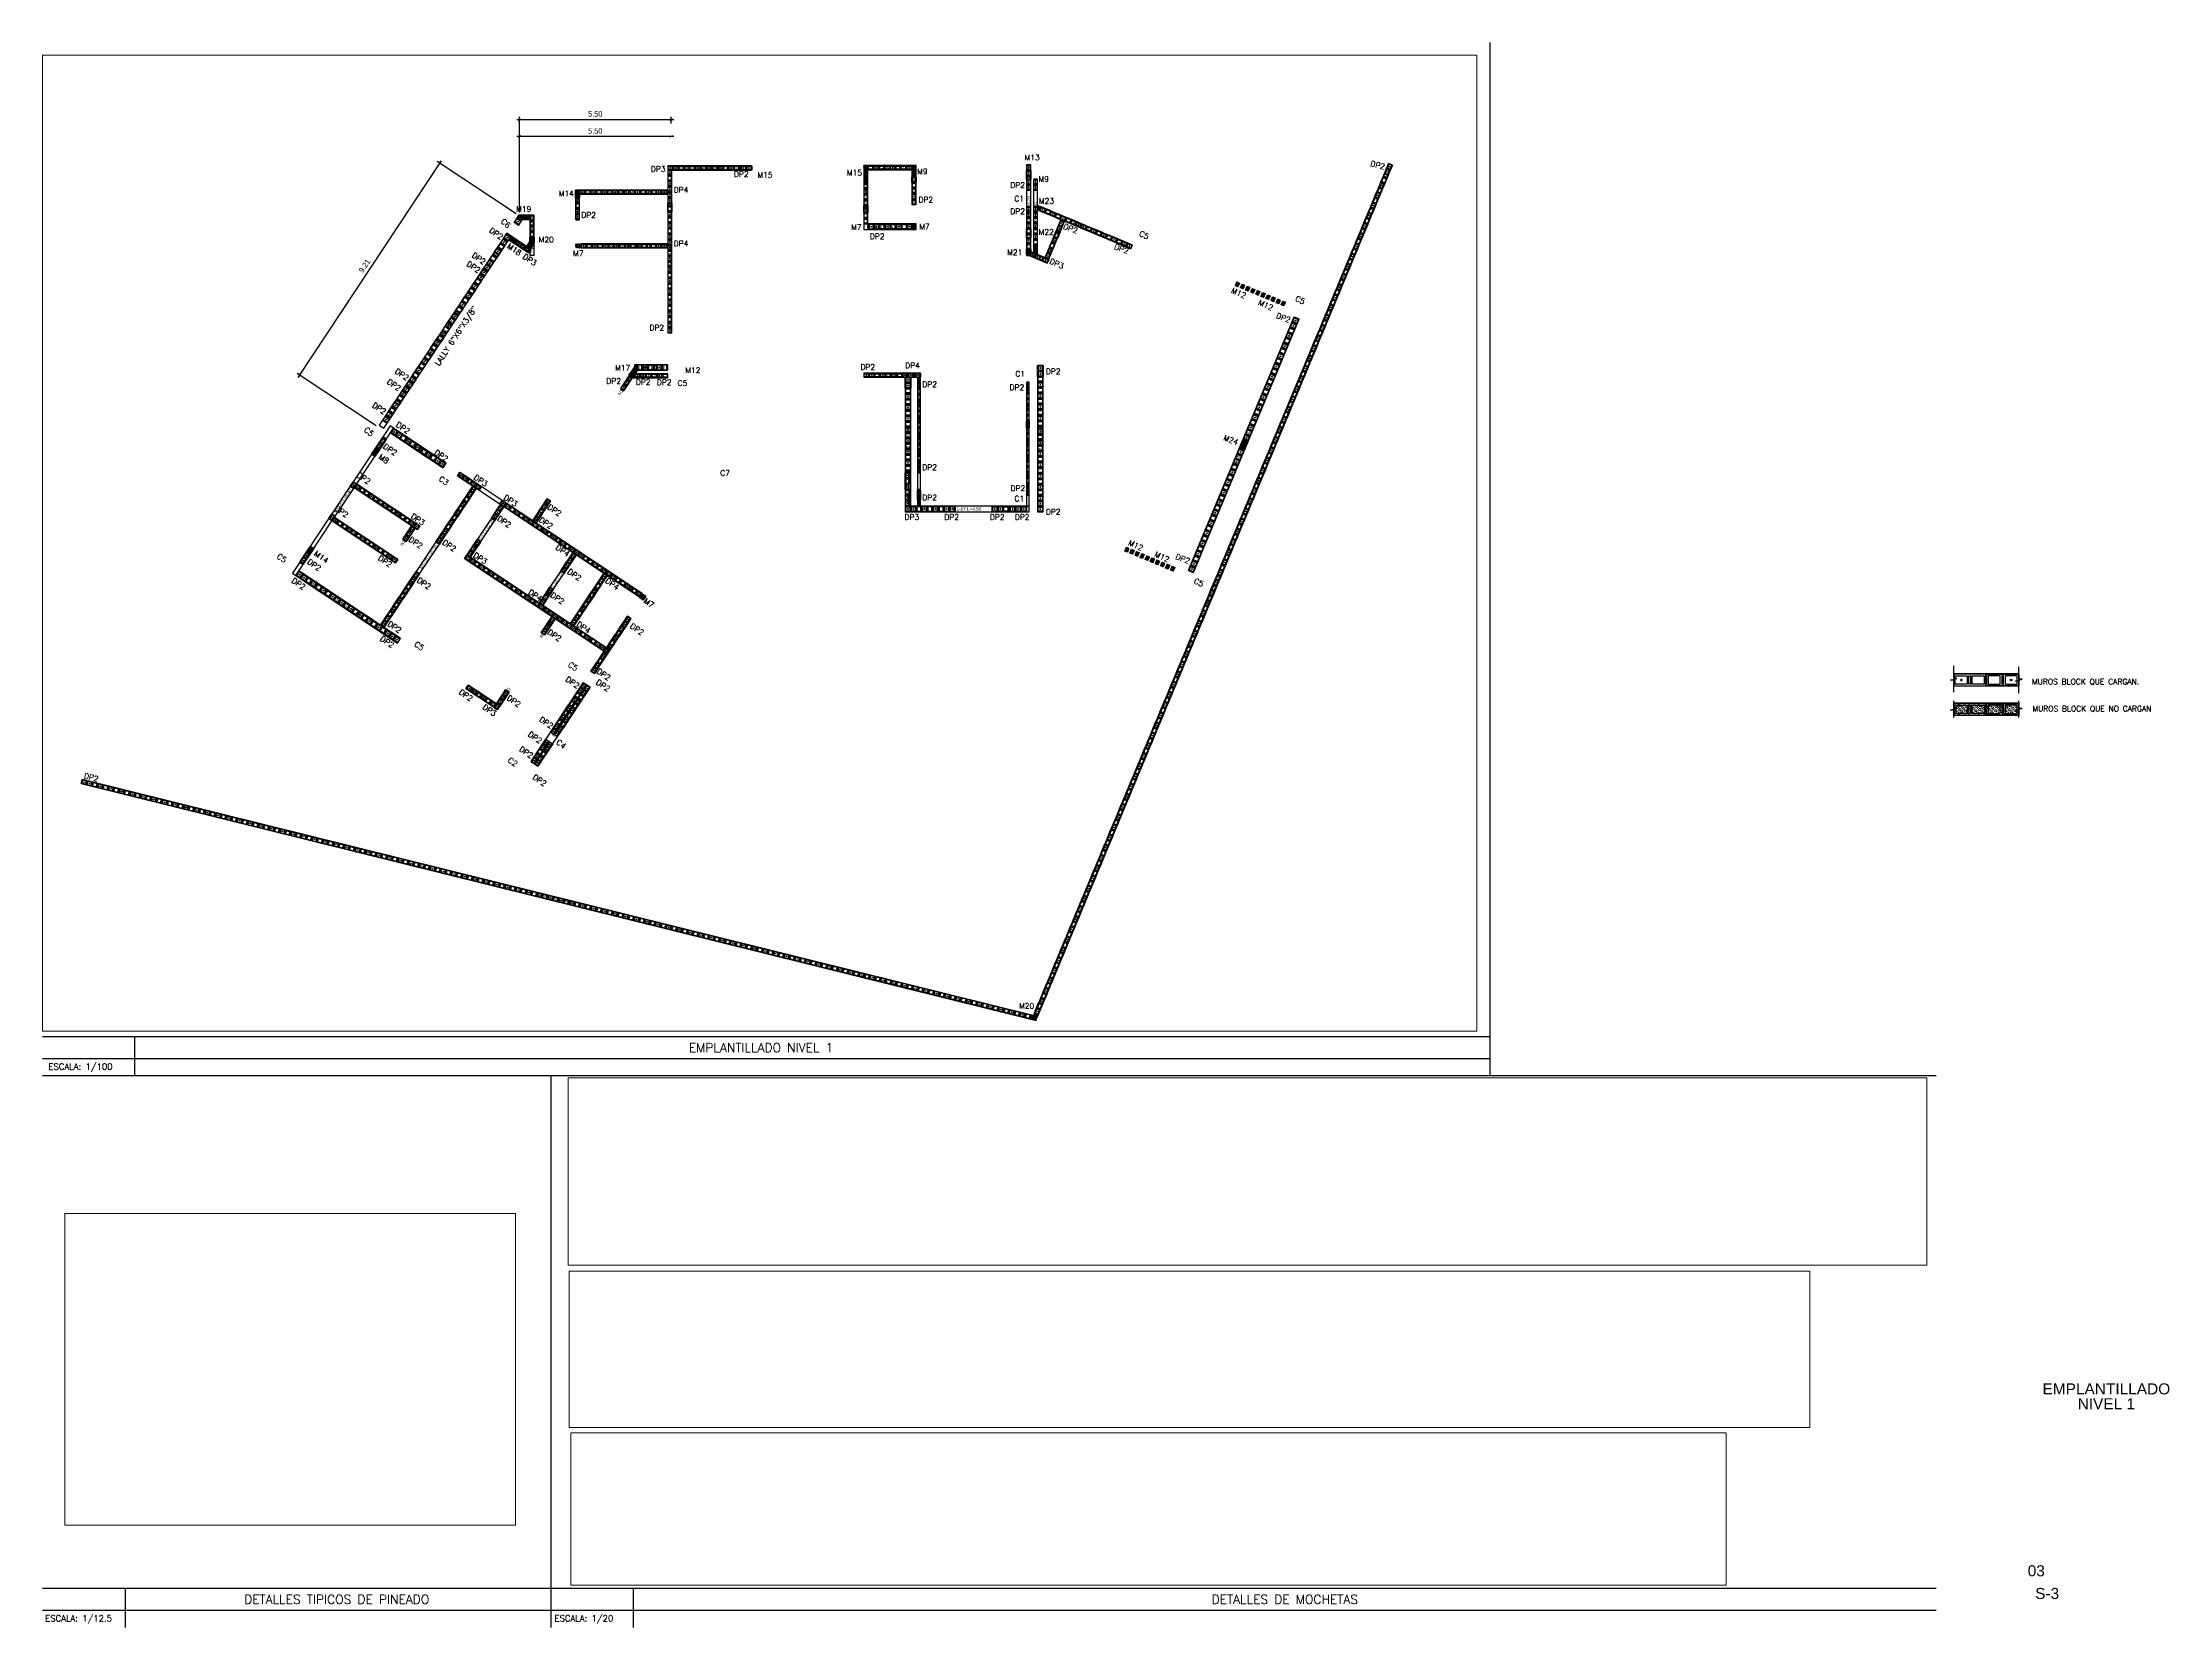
# Paper-space layout 'Layout1' of a CAD drawing. Header units: metres. Extents: x 3 to 80.1, y 1 to 58.4.
# The model-space entities are those that its viewports show. They can reach past a viewport. Long polylines and large blocks are cut down to what shows.
import ezdxf
from ezdxf.enums import TextEntityAlignment as Align
from ezdxf.xclip import XClip

# ---------------------------------------------------------------- set-up
doc = ezdxf.new("R2010")
doc.units = ezdxf.units.M
doc.header["$XCLIPFRAME"] = 2
for name, color, linetype in [('block0.14', 1, 'Continuous'), ('BLOCK251', 1, 'Continuous'), ('BLOKS 008', 8, 'Continuous'), ('CUADRO DE DATOS', 254, 'Continuous'), ('CUANT-MUROS-TEXTO', 7, 'Continuous'), ('hatch', 8, 'Continuous'), ('l1', 1, 'Continuous'), ('L2', 4, 'Continuous'), ('L7', 3, 'Continuous'), ('MOCHETAS 004', 4, 'Continuous'), ('N1 Muro de 10cm', 3, 'Continuous'), ('N1 Muro de 10cm - Vano puerta', 2, 'Continuous'), ('N1 Muro de 15cm', 1, 'Continuous'), ('N1 Muro de 15cm - Vano puerta', 2, 'Continuous'), ('N1 Muro de 20cm', 5, 'Continuous'), ('N1 Muro de 20cm - Vano puerta', 2, 'Continuous'), ('N1 Muro de contencion de 30cm', 6, 'Continuous'), ('N1 Muro perimetral de 15cm', 1, 'Continuous'), ('S-hatch 002', 2, 'Continuous'), ('S-hatch008', 8, 'Continuous'), ('S-MOCHETAS 002', 2, 'Continuous'), ('S-text 003', 3, 'Continuous'), ('TEX2', 3, 'Continuous'), ('TEX3', 6, 'Continuous'), ('TEX5', 4, 'Continuous')]:
    doc.layers.add(name, color=color, linetype=linetype)
doc.layers.add('VIEW00523', color=165, linetype='Continuous', plot=False)
doc.styles.add('ARIAL', font='arial.ttf')
doc.styles.add('ROMANS', font='romans')
doc.styles.add('ROTULOS', font='GOTHIC.TTF')
doc.styles.get("Standard").update_dxf_attribs({"font": 'arial.ttf'})
doc.dimstyles.new('DIM_100_2', dxfattribs={"dimtxt": 0.2, "dimasz": 0.1, "dimexe": 0.1, "dimexo": 0.1, "dimgap": 0.15, "dimtad": 1, "dimtxsty": 'ROTULOS', "dimblk": 'ARCHTICK', "dimcen": 0.1, "dimdle": 0.1, "dimclrd": 256, "dimclre": 256, "dimclrt": 1, "dimaunit": 1, "dimadec": 3, "dimazin": 3, "dimtfac": 1, "dimtix": 1, "dimtmove": 2, "dimatfit": 0, "dimldrblk": 'FLECHA', "dimfxl": 0.25, "dimtvp": 1, "dimlwd": -1, "dimlwe": -1})
pattern_1 = [(45, (4e-16, 0.08376), (-0.01122532, 0.01122532), [])]

# ---------------------------------------------------------------- blocks, each defined once
blk = doc.blocks.new('*U5')
for points in [[(-0.07, 0.4), (0.07, 0.4), (0.07, 0.01), (-0.07, 0.01)], [(0.05, 0.38), (-0.05, 0.38), (-0.05, 0.235), (0.05, 0.235)], [(0.05, 0.215), (-0.05, 0.215), (-0.05, 0.195), (0.05, 0.195)], [(0.05, 0.175), (-0.05, 0.175), (-0.05, 0.03), (0.05, 0.03)]]:
    blk.add_lwpolyline(points, close=True)
blk = doc.blocks.new('*U6')
for points in [[(-0.07, 0.4), (0.07, 0.4), (0.07, 0.01), (-0.07, 0.01)], [(0.05, 0.38), (-0.05, 0.38), (-0.05, 0.235), (0.05, 0.235)], [(0.05, 0.215), (-0.05, 0.215), (-0.05, 0.195), (0.05, 0.195)], [(0.05, 0.175), (-0.05, 0.175), (-0.05, 0.03), (0.05, 0.03)]]:
    blk.add_lwpolyline(points, close=True)
blk = doc.blocks.new('*U7')
for points in [[(-0.07, 0.4), (0.07, 0.4), (0.07, 0.01), (-0.07, 0.01)], [(0.05, 0.38), (-0.05, 0.38), (-0.05, 0.235), (0.05, 0.235)], [(0.05, 0.215), (-0.05, 0.215), (-0.05, 0.195), (0.05, 0.195)], [(0.05, 0.175), (-0.05, 0.175), (-0.05, 0.03), (0.05, 0.03)]]:
    blk.add_lwpolyline(points, close=True)
at = {"color": 3}
blk.add_circle((0, 0.307), 0.00953, dxfattribs=at)
blk = doc.blocks.new('*U8')
for points in [[(-0.07, 0.4), (0.07, 0.4), (0.07, 0.01), (-0.07, 0.01)], [(0.05, 0.38), (-0.05, 0.38), (-0.05, 0.235), (0.05, 0.235)], [(0.05, 0.215), (-0.05, 0.215), (-0.05, 0.195), (0.05, 0.195)], [(0.05, 0.175), (-0.05, 0.175), (-0.05, 0.03), (0.05, 0.03)]]:
    blk.add_lwpolyline(points, close=True)
at = {"color": 3}
blk.add_circle((0, 0.307), 0.00953, dxfattribs=at)
blk = doc.blocks.new('*U12')
for points in [[(-0.075, 0.4), (0.075, 0.4), (0.075, 0.01), (-0.075, 0.01)], [(0.055, 0.38), (-0.055, 0.38), (-0.055, 0.235), (0.055, 0.235)], [(0.055, 0.215), (-0.055, 0.215), (-0.055, 0.195), (0.055, 0.195)], [(0.055, 0.175), (-0.055, 0.175), (-0.055, 0.03), (0.055, 0.03)]]:
    blk.add_lwpolyline(points, close=True)
at = {"color": 251}
blk.add_lwpolyline([(-0.075, 0), (0.075, 0)], dxfattribs=at)
at = {"color": 3}
blk.add_circle((0, 0.3075), 0.00953, dxfattribs=at)
blk = doc.blocks.new('*U274')
for points in [[(-0.075, 0.4), (0.075, 0.4), (0.075, 0.01), (-0.075, 0.01)], [(0.055, 0.38), (-0.055, 0.38), (-0.055, 0.235), (0.055, 0.235)], [(0.055, 0.215), (-0.055, 0.215), (-0.055, 0.195), (0.055, 0.195)], [(0.055, 0.175), (-0.055, 0.175), (-0.055, 0.03), (0.055, 0.03)]]:
    blk.add_lwpolyline(points, close=True)
at = {"color": 251}
blk.add_lwpolyline([(-0.075, 0), (0.075, 0)], dxfattribs=at)
at = {"color": 3}
blk.add_circle((0, 0.3075), 0.00953, dxfattribs=at)
blk = doc.blocks.new('*U275')
for points in [[(-0.075, 0.4), (0.075, 0.4), (0.075, 0.01), (-0.075, 0.01)], [(0.055, 0.38), (-0.055, 0.38), (-0.055, 0.235), (0.055, 0.235)], [(0.055, 0.215), (-0.055, 0.215), (-0.055, 0.195), (0.055, 0.195)], [(0.055, 0.175), (-0.055, 0.175), (-0.055, 0.03), (0.055, 0.03)]]:
    blk.add_lwpolyline(points, close=True)
at = {"color": 251}
blk.add_lwpolyline([(-0.075, 0), (0.075, 0)], dxfattribs=at)
at = {"color": 3}
blk.add_circle((0, 0.3075), 0.00953, dxfattribs=at)
blk = doc.blocks.new('*U276')
for points in [[(-0.075, 0.4), (0.075, 0.4), (0.075, 0.01), (-0.075, 0.01)], [(0.055, 0.38), (-0.055, 0.38), (-0.055, 0.235), (0.055, 0.235)], [(0.055, 0.215), (-0.055, 0.215), (-0.055, 0.195), (0.055, 0.195)], [(0.055, 0.175), (-0.055, 0.175), (-0.055, 0.03), (0.055, 0.03)]]:
    blk.add_lwpolyline(points, close=True)
at = {"color": 251}
blk.add_lwpolyline([(-0.075, 0), (0.075, 0)], dxfattribs=at)
at = {"color": 3}
blk.add_circle((0, 0.3075), 0.00953, dxfattribs=at)
blk = doc.blocks.new('*U277')
for points in [[(-0.075, 0.4), (0.075, 0.4), (0.075, 0.01), (-0.075, 0.01)], [(0.055, 0.38), (-0.055, 0.38), (-0.055, 0.235), (0.055, 0.235)], [(0.055, 0.215), (-0.055, 0.215), (-0.055, 0.195), (0.055, 0.195)], [(0.055, 0.175), (-0.055, 0.175), (-0.055, 0.03), (0.055, 0.03)]]:
    blk.add_lwpolyline(points, close=True)
at = {"color": 251}
blk.add_lwpolyline([(-0.075, 0), (0.075, 0)], dxfattribs=at)
at = {"color": 3}
blk.add_circle((0, 0.3075), 0.00953, dxfattribs=at)
blk = doc.blocks.new('*U278')
for points in [[(-0.075, 0.4), (0.075, 0.4), (0.075, 0.01), (-0.075, 0.01)], [(0.055, 0.38), (-0.055, 0.38), (-0.055, 0.235), (0.055, 0.235)], [(0.055, 0.215), (-0.055, 0.215), (-0.055, 0.195), (0.055, 0.195)], [(0.055, 0.175), (-0.055, 0.175), (-0.055, 0.03), (0.055, 0.03)]]:
    blk.add_lwpolyline(points, close=True)
at = {"color": 251}
blk.add_lwpolyline([(-0.075, 0), (0.075, 0)], dxfattribs=at)
at = {"color": 3}
blk.add_circle((0, 0.3075), 0.00953, dxfattribs=at)
blk = doc.blocks.new('*U279')
for points in [[(-0.075, 0.4), (0.075, 0.4), (0.075, 0.01), (-0.075, 0.01)], [(0.055, 0.38), (-0.055, 0.38), (-0.055, 0.235), (0.055, 0.235)], [(0.055, 0.215), (-0.055, 0.215), (-0.055, 0.195), (0.055, 0.195)], [(0.055, 0.175), (-0.055, 0.175), (-0.055, 0.03), (0.055, 0.03)]]:
    blk.add_lwpolyline(points, close=True)
at = {"color": 251}
blk.add_lwpolyline([(-0.075, 0), (0.075, 0)], dxfattribs=at)
at = {"color": 3}
blk.add_circle((0, 0.3075), 0.00953, dxfattribs=at)
blk = doc.blocks.new('*U280')
for points in [[(-0.075, 0.4), (0.075, 0.4), (0.075, 0.01), (-0.075, 0.01)], [(0.055, 0.38), (-0.055, 0.38), (-0.055, 0.235), (0.055, 0.235)], [(0.055, 0.215), (-0.055, 0.215), (-0.055, 0.195), (0.055, 0.195)], [(0.055, 0.175), (-0.055, 0.175), (-0.055, 0.03), (0.055, 0.03)]]:
    blk.add_lwpolyline(points, close=True)
at = {"color": 251}
blk.add_lwpolyline([(-0.075, 0), (0.075, 0)], dxfattribs=at)
at = {"color": 3}
blk.add_circle((0, 0.3075), 0.00953, dxfattribs=at)
blk = doc.blocks.new('*U281')
for points in [[(-0.075, 0.4), (0.075, 0.4), (0.075, 0.01), (-0.075, 0.01)], [(0.055, 0.38), (-0.055, 0.38), (-0.055, 0.235), (0.055, 0.235)], [(0.055, 0.215), (-0.055, 0.215), (-0.055, 0.195), (0.055, 0.195)], [(0.055, 0.175), (-0.055, 0.175), (-0.055, 0.03), (0.055, 0.03)]]:
    blk.add_lwpolyline(points, close=True)
at = {"color": 251}
blk.add_lwpolyline([(-0.075, 0), (0.075, 0)], dxfattribs=at)
at = {"color": 3}
blk.add_circle((0, 0.3075), 0.00953, dxfattribs=at)
blk = doc.blocks.new('*U282')
for points in [[(-0.075, 0.4), (0.075, 0.4), (0.075, 0.01), (-0.075, 0.01)], [(0.055, 0.38), (-0.055, 0.38), (-0.055, 0.235), (0.055, 0.235)], [(0.055, 0.215), (-0.055, 0.215), (-0.055, 0.195), (0.055, 0.195)], [(0.055, 0.175), (-0.055, 0.175), (-0.055, 0.03), (0.055, 0.03)]]:
    blk.add_lwpolyline(points, close=True)
at = {"color": 251}
blk.add_lwpolyline([(-0.075, 0), (0.075, 0)], dxfattribs=at)
at = {"color": 3}
blk.add_circle((0, 0.3075), 0.00953, dxfattribs=at)
blk = doc.blocks.new('*U283')
for points in [[(-0.075, 0.4), (0.075, 0.4), (0.075, 0.01), (-0.075, 0.01)], [(0.055, 0.38), (-0.055, 0.38), (-0.055, 0.235), (0.055, 0.235)], [(0.055, 0.215), (-0.055, 0.215), (-0.055, 0.195), (0.055, 0.195)], [(0.055, 0.175), (-0.055, 0.175), (-0.055, 0.03), (0.055, 0.03)]]:
    blk.add_lwpolyline(points, close=True)
at = {"color": 251}
blk.add_lwpolyline([(-0.075, 0), (0.075, 0)], dxfattribs=at)
at = {"color": 3}
blk.add_circle((0, 0.3075), 0.00953, dxfattribs=at)
blk = doc.blocks.new('*U284')
for points in [[(-0.075, 0.4), (0.075, 0.4), (0.075, 0.01), (-0.075, 0.01)], [(0.055, 0.38), (-0.055, 0.38), (-0.055, 0.235), (0.055, 0.235)], [(0.055, 0.215), (-0.055, 0.215), (-0.055, 0.195), (0.055, 0.195)], [(0.055, 0.175), (-0.055, 0.175), (-0.055, 0.03), (0.055, 0.03)]]:
    blk.add_lwpolyline(points, close=True)
at = {"color": 251}
blk.add_lwpolyline([(-0.075, 0), (0.075, 0)], dxfattribs=at)
at = {"color": 3}
blk.add_circle((0, 0.3075), 0.00953, dxfattribs=at)
blk = doc.blocks.new('*U285')
for points in [[(-0.075, 0.4), (0.075, 0.4), (0.075, 0.01), (-0.075, 0.01)], [(0.055, 0.38), (-0.055, 0.38), (-0.055, 0.235), (0.055, 0.235)], [(0.055, 0.215), (-0.055, 0.215), (-0.055, 0.195), (0.055, 0.195)], [(0.055, 0.175), (-0.055, 0.175), (-0.055, 0.03), (0.055, 0.03)]]:
    blk.add_lwpolyline(points, close=True)
at = {"color": 251}
blk.add_lwpolyline([(-0.075, 0), (0.075, 0)], dxfattribs=at)
at = {"color": 3}
blk.add_circle((0, 0.3075), 0.00953, dxfattribs=at)
blk = doc.blocks.new('*U286')
for points in [[(-0.075, 0.4), (0.075, 0.4), (0.075, 0.01), (-0.075, 0.01)], [(0.055, 0.38), (-0.055, 0.38), (-0.055, 0.235), (0.055, 0.235)], [(0.055, 0.215), (-0.055, 0.215), (-0.055, 0.195), (0.055, 0.195)], [(0.055, 0.175), (-0.055, 0.175), (-0.055, 0.03), (0.055, 0.03)]]:
    blk.add_lwpolyline(points, close=True)
at = {"color": 251}
blk.add_lwpolyline([(-0.075, 0), (0.075, 0)], dxfattribs=at)
at = {"color": 3}
blk.add_circle((0, 0.3075), 0.00953, dxfattribs=at)
blk = doc.blocks.new('*U287')
for points in [[(-0.075, 0.4), (0.075, 0.4), (0.075, 0.01), (-0.075, 0.01)], [(0.055, 0.38), (-0.055, 0.38), (-0.055, 0.235), (0.055, 0.235)], [(0.055, 0.215), (-0.055, 0.215), (-0.055, 0.195), (0.055, 0.195)], [(0.055, 0.175), (-0.055, 0.175), (-0.055, 0.03), (0.055, 0.03)]]:
    blk.add_lwpolyline(points, close=True)
at = {"color": 251}
blk.add_lwpolyline([(-0.075, 0), (0.075, 0)], dxfattribs=at)
at = {"color": 3}
blk.add_circle((0, 0.3075), 0.00953, dxfattribs=at)
blk = doc.blocks.new('*U288')
for points in [[(-0.075, 0.4), (0.075, 0.4), (0.075, 0.01), (-0.075, 0.01)], [(0.055, 0.38), (-0.055, 0.38), (-0.055, 0.235), (0.055, 0.235)], [(0.055, 0.215), (-0.055, 0.215), (-0.055, 0.195), (0.055, 0.195)], [(0.055, 0.175), (-0.055, 0.175), (-0.055, 0.03), (0.055, 0.03)]]:
    blk.add_lwpolyline(points, close=True)
at = {"color": 251}
blk.add_lwpolyline([(-0.075, 0), (0.075, 0)], dxfattribs=at)
at = {"color": 3}
blk.add_circle((0, 0.3075), 0.00953, dxfattribs=at)
blk = doc.blocks.new('*U289')
for points in [[(-0.075, 0.4), (0.075, 0.4), (0.075, 0.01), (-0.075, 0.01)], [(0.055, 0.38), (-0.055, 0.38), (-0.055, 0.235), (0.055, 0.235)], [(0.055, 0.215), (-0.055, 0.215), (-0.055, 0.195), (0.055, 0.195)], [(0.055, 0.175), (-0.055, 0.175), (-0.055, 0.03), (0.055, 0.03)]]:
    blk.add_lwpolyline(points, close=True)
at = {"color": 251}
blk.add_lwpolyline([(-0.075, 0), (0.075, 0)], dxfattribs=at)
at = {"color": 3}
blk.add_circle((0, 0.3075), 0.00953, dxfattribs=at)
blk = doc.blocks.new('*U290')
for points in [[(-0.075, 0.4), (0.075, 0.4), (0.075, 0.01), (-0.075, 0.01)], [(0.055, 0.38), (-0.055, 0.38), (-0.055, 0.235), (0.055, 0.235)], [(0.055, 0.215), (-0.055, 0.215), (-0.055, 0.195), (0.055, 0.195)], [(0.055, 0.175), (-0.055, 0.175), (-0.055, 0.03), (0.055, 0.03)]]:
    blk.add_lwpolyline(points, close=True)
at = {"color": 251}
blk.add_lwpolyline([(-0.075, 0), (0.075, 0)], dxfattribs=at)
at = {"color": 3}
blk.add_circle((0, 0.3075), 0.00953, dxfattribs=at)
blk = doc.blocks.new('*U291')
for points in [[(-0.075, 0.4), (0.075, 0.4), (0.075, 0.01), (-0.075, 0.01)], [(0.055, 0.38), (-0.055, 0.38), (-0.055, 0.235), (0.055, 0.235)], [(0.055, 0.215), (-0.055, 0.215), (-0.055, 0.195), (0.055, 0.195)], [(0.055, 0.175), (-0.055, 0.175), (-0.055, 0.03), (0.055, 0.03)]]:
    blk.add_lwpolyline(points, close=True)
at = {"color": 251}
blk.add_lwpolyline([(-0.075, 0), (0.075, 0)], dxfattribs=at)
at = {"color": 3}
blk.add_circle((0, 0.3075), 0.00953, dxfattribs=at)
blk = doc.blocks.new('*U292')
for points in [[(-0.075, 0.4), (0.075, 0.4), (0.075, 0.01), (-0.075, 0.01)], [(0.055, 0.38), (-0.055, 0.38), (-0.055, 0.235), (0.055, 0.235)], [(0.055, 0.215), (-0.055, 0.215), (-0.055, 0.195), (0.055, 0.195)], [(0.055, 0.175), (-0.055, 0.175), (-0.055, 0.03), (0.055, 0.03)]]:
    blk.add_lwpolyline(points, close=True)
at = {"color": 251}
blk.add_lwpolyline([(-0.075, 0), (0.075, 0)], dxfattribs=at)
at = {"color": 3}
blk.add_circle((0, 0.3075), 0.00953, dxfattribs=at)
blk = doc.blocks.new('*U293')
for points in [[(-0.075, 0.4), (0.075, 0.4), (0.075, 0.01), (-0.075, 0.01)], [(0.055, 0.38), (-0.055, 0.38), (-0.055, 0.235), (0.055, 0.235)], [(0.055, 0.215), (-0.055, 0.215), (-0.055, 0.195), (0.055, 0.195)], [(0.055, 0.175), (-0.055, 0.175), (-0.055, 0.03), (0.055, 0.03)]]:
    blk.add_lwpolyline(points, close=True)
at = {"color": 251}
blk.add_lwpolyline([(-0.075, 0), (0.075, 0)], dxfattribs=at)
at = {"color": 3}
blk.add_circle((0, 0.3075), 0.00953, dxfattribs=at)
blk = doc.blocks.new('*U294')
for points in [[(-0.075, 0.4), (0.075, 0.4), (0.075, 0.01), (-0.075, 0.01)], [(0.055, 0.38), (-0.055, 0.38), (-0.055, 0.235), (0.055, 0.235)], [(0.055, 0.215), (-0.055, 0.215), (-0.055, 0.195), (0.055, 0.195)], [(0.055, 0.175), (-0.055, 0.175), (-0.055, 0.03), (0.055, 0.03)]]:
    blk.add_lwpolyline(points, close=True)
at = {"color": 251}
blk.add_lwpolyline([(-0.075, 0), (0.075, 0)], dxfattribs=at)
at = {"color": 3}
blk.add_circle((0, 0.3075), 0.00953, dxfattribs=at)
blk = doc.blocks.new('*U295')
for points in [[(-0.075, 0.4), (0.075, 0.4), (0.075, 0.01), (-0.075, 0.01)], [(0.055, 0.38), (-0.055, 0.38), (-0.055, 0.235), (0.055, 0.235)], [(0.055, 0.215), (-0.055, 0.215), (-0.055, 0.195), (0.055, 0.195)], [(0.055, 0.175), (-0.055, 0.175), (-0.055, 0.03), (0.055, 0.03)]]:
    blk.add_lwpolyline(points, close=True)
at = {"color": 251}
blk.add_lwpolyline([(-0.075, 0), (0.075, 0)], dxfattribs=at)
at = {"color": 3}
blk.add_circle((0, 0.3075), 0.00953, dxfattribs=at)
blk = doc.blocks.new('*U296')
for points in [[(-0.075, 0.4), (0.075, 0.4), (0.075, 0.01), (-0.075, 0.01)], [(0.055, 0.38), (-0.055, 0.38), (-0.055, 0.235), (0.055, 0.235)], [(0.055, 0.215), (-0.055, 0.215), (-0.055, 0.195), (0.055, 0.195)], [(0.055, 0.175), (-0.055, 0.175), (-0.055, 0.03), (0.055, 0.03)]]:
    blk.add_lwpolyline(points, close=True)
at = {"color": 251}
blk.add_lwpolyline([(-0.075, 0), (0.075, 0)], dxfattribs=at)
at = {"color": 3}
blk.add_circle((0, 0.3075), 0.00953, dxfattribs=at)
blk = doc.blocks.new('*U297')
for points in [[(-0.075, 0.4), (0.075, 0.4), (0.075, 0.01), (-0.075, 0.01)], [(0.055, 0.38), (-0.055, 0.38), (-0.055, 0.235), (0.055, 0.235)], [(0.055, 0.215), (-0.055, 0.215), (-0.055, 0.195), (0.055, 0.195)], [(0.055, 0.175), (-0.055, 0.175), (-0.055, 0.03), (0.055, 0.03)]]:
    blk.add_lwpolyline(points, close=True)
at = {"color": 251}
blk.add_lwpolyline([(-0.075, 0), (0.075, 0)], dxfattribs=at)
at = {"color": 3}
blk.add_circle((0, 0.3075), 0.00953, dxfattribs=at)
blk = doc.blocks.new('*U298')
for points in [[(-0.075, 0.4), (0.075, 0.4), (0.075, 0.01), (-0.075, 0.01)], [(0.055, 0.38), (-0.055, 0.38), (-0.055, 0.235), (0.055, 0.235)], [(0.055, 0.215), (-0.055, 0.215), (-0.055, 0.195), (0.055, 0.195)], [(0.055, 0.175), (-0.055, 0.175), (-0.055, 0.03), (0.055, 0.03)]]:
    blk.add_lwpolyline(points, close=True)
at = {"color": 251}
blk.add_lwpolyline([(-0.075, 0), (0.075, 0)], dxfattribs=at)
at = {"color": 3}
blk.add_circle((0, 0.3075), 0.00953, dxfattribs=at)
blk = doc.blocks.new('*U299')
for points in [[(-0.075, 0.4), (0.075, 0.4), (0.075, 0.01), (-0.075, 0.01)], [(0.055, 0.38), (-0.055, 0.38), (-0.055, 0.235), (0.055, 0.235)], [(0.055, 0.215), (-0.055, 0.215), (-0.055, 0.195), (0.055, 0.195)], [(0.055, 0.175), (-0.055, 0.175), (-0.055, 0.03), (0.055, 0.03)]]:
    blk.add_lwpolyline(points, close=True)
at = {"color": 251}
blk.add_lwpolyline([(-0.075, 0), (0.075, 0)], dxfattribs=at)
at = {"color": 3}
blk.add_circle((0, 0.3075), 0.00953, dxfattribs=at)
blk = doc.blocks.new('*U300')
for points in [[(-0.075, 0.4), (0.075, 0.4), (0.075, 0.01), (-0.075, 0.01)], [(0.055, 0.38), (-0.055, 0.38), (-0.055, 0.235), (0.055, 0.235)], [(0.055, 0.215), (-0.055, 0.215), (-0.055, 0.195), (0.055, 0.195)], [(0.055, 0.175), (-0.055, 0.175), (-0.055, 0.03), (0.055, 0.03)]]:
    blk.add_lwpolyline(points, close=True)
at = {"color": 251}
blk.add_lwpolyline([(-0.075, 0), (0.075, 0)], dxfattribs=at)
at = {"color": 3}
blk.add_circle((0, 0.3075), 0.00953, dxfattribs=at)
blk = doc.blocks.new('*U301')
for points in [[(-0.075, 0.4), (0.075, 0.4), (0.075, 0.01), (-0.075, 0.01)], [(0.055, 0.38), (-0.055, 0.38), (-0.055, 0.235), (0.055, 0.235)], [(0.055, 0.215), (-0.055, 0.215), (-0.055, 0.195), (0.055, 0.195)], [(0.055, 0.175), (-0.055, 0.175), (-0.055, 0.03), (0.055, 0.03)]]:
    blk.add_lwpolyline(points, close=True)
at = {"color": 251}
blk.add_lwpolyline([(-0.075, 0), (0.075, 0)], dxfattribs=at)
at = {"color": 3}
blk.add_circle((0, 0.3075), 0.00953, dxfattribs=at)
blk = doc.blocks.new('*U302')
for points in [[(-0.075, 0.4), (0.075, 0.4), (0.075, 0.01), (-0.075, 0.01)], [(0.055, 0.38), (-0.055, 0.38), (-0.055, 0.235), (0.055, 0.235)], [(0.055, 0.215), (-0.055, 0.215), (-0.055, 0.195), (0.055, 0.195)], [(0.055, 0.175), (-0.055, 0.175), (-0.055, 0.03), (0.055, 0.03)]]:
    blk.add_lwpolyline(points, close=True)
at = {"color": 251}
blk.add_lwpolyline([(-0.075, 0), (0.075, 0)], dxfattribs=at)
at = {"color": 3}
blk.add_circle((0, 0.3075), 0.00953, dxfattribs=at)
blk = doc.blocks.new('*U303')
for points in [[(-0.075, 0.4), (0.075, 0.4), (0.075, 0.01), (-0.075, 0.01)], [(0.055, 0.38), (-0.055, 0.38), (-0.055, 0.235), (0.055, 0.235)], [(0.055, 0.215), (-0.055, 0.215), (-0.055, 0.195), (0.055, 0.195)], [(0.055, 0.175), (-0.055, 0.175), (-0.055, 0.03), (0.055, 0.03)]]:
    blk.add_lwpolyline(points, close=True)
at = {"color": 251}
blk.add_lwpolyline([(-0.075, 0), (0.075, 0)], dxfattribs=at)
at = {"color": 3}
blk.add_circle((0, 0.3075), 0.00953, dxfattribs=at)
blk = doc.blocks.new('*U304')
for points in [[(-0.075, 0.4), (0.075, 0.4), (0.075, 0.01), (-0.075, 0.01)], [(0.055, 0.38), (-0.055, 0.38), (-0.055, 0.235), (0.055, 0.235)], [(0.055, 0.215), (-0.055, 0.215), (-0.055, 0.195), (0.055, 0.195)], [(0.055, 0.175), (-0.055, 0.175), (-0.055, 0.03), (0.055, 0.03)]]:
    blk.add_lwpolyline(points, close=True)
at = {"color": 251}
blk.add_lwpolyline([(-0.075, 0), (0.075, 0)], dxfattribs=at)
at = {"color": 3}
blk.add_circle((0, 0.3075), 0.00953, dxfattribs=at)
blk = doc.blocks.new('*U305')
for points in [[(-0.075, 0.4), (0.075, 0.4), (0.075, 0.01), (-0.075, 0.01)], [(0.055, 0.38), (-0.055, 0.38), (-0.055, 0.235), (0.055, 0.235)], [(0.055, 0.215), (-0.055, 0.215), (-0.055, 0.195), (0.055, 0.195)], [(0.055, 0.175), (-0.055, 0.175), (-0.055, 0.03), (0.055, 0.03)]]:
    blk.add_lwpolyline(points, close=True)
at = {"color": 251}
blk.add_lwpolyline([(-0.075, 0), (0.075, 0)], dxfattribs=at)
at = {"color": 3}
blk.add_circle((0, 0.3075), 0.00953, dxfattribs=at)
blk = doc.blocks.new('*U306')
for points in [[(-0.075, 0.4), (0.075, 0.4), (0.075, 0.01), (-0.075, 0.01)], [(0.055, 0.38), (-0.055, 0.38), (-0.055, 0.235), (0.055, 0.235)], [(0.055, 0.215), (-0.055, 0.215), (-0.055, 0.195), (0.055, 0.195)], [(0.055, 0.175), (-0.055, 0.175), (-0.055, 0.03), (0.055, 0.03)]]:
    blk.add_lwpolyline(points, close=True)
at = {"color": 251}
blk.add_lwpolyline([(-0.075, 0), (0.075, 0)], dxfattribs=at)
at = {"color": 3}
blk.add_circle((0, 0.3075), 0.00953, dxfattribs=at)
blk = doc.blocks.new('*U307')
for points in [[(-0.075, 0.4), (0.075, 0.4), (0.075, 0.01), (-0.075, 0.01)], [(0.055, 0.38), (-0.055, 0.38), (-0.055, 0.235), (0.055, 0.235)], [(0.055, 0.215), (-0.055, 0.215), (-0.055, 0.195), (0.055, 0.195)], [(0.055, 0.175), (-0.055, 0.175), (-0.055, 0.03), (0.055, 0.03)]]:
    blk.add_lwpolyline(points, close=True)
at = {"color": 251}
blk.add_lwpolyline([(-0.075, 0), (0.075, 0)], dxfattribs=at)
at = {"color": 3}
blk.add_circle((0, 0.3075), 0.00953, dxfattribs=at)
blk = doc.blocks.new('*U308')
for points in [[(-0.075, 0.4), (0.075, 0.4), (0.075, 0.01), (-0.075, 0.01)], [(0.055, 0.38), (-0.055, 0.38), (-0.055, 0.235), (0.055, 0.235)], [(0.055, 0.215), (-0.055, 0.215), (-0.055, 0.195), (0.055, 0.195)], [(0.055, 0.175), (-0.055, 0.175), (-0.055, 0.03), (0.055, 0.03)]]:
    blk.add_lwpolyline(points, close=True)
at = {"color": 251}
blk.add_lwpolyline([(-0.075, 0), (0.075, 0)], dxfattribs=at)
at = {"color": 3}
blk.add_circle((0, 0.3075), 0.00953, dxfattribs=at)
blk = doc.blocks.new('*U309')
for points in [[(-0.075, 0.4), (0.075, 0.4), (0.075, 0.01), (-0.075, 0.01)], [(0.055, 0.38), (-0.055, 0.38), (-0.055, 0.235), (0.055, 0.235)], [(0.055, 0.215), (-0.055, 0.215), (-0.055, 0.195), (0.055, 0.195)], [(0.055, 0.175), (-0.055, 0.175), (-0.055, 0.03), (0.055, 0.03)]]:
    blk.add_lwpolyline(points, close=True)
at = {"color": 251}
blk.add_lwpolyline([(-0.075, 0), (0.075, 0)], dxfattribs=at)
at = {"color": 3}
blk.add_circle((0, 0.3075), 0.00953, dxfattribs=at)
blk = doc.blocks.new('*U310')
for points in [[(-0.075, 0.4), (0.075, 0.4), (0.075, 0.01), (-0.075, 0.01)], [(0.055, 0.38), (-0.055, 0.38), (-0.055, 0.235), (0.055, 0.235)], [(0.055, 0.215), (-0.055, 0.215), (-0.055, 0.195), (0.055, 0.195)], [(0.055, 0.175), (-0.055, 0.175), (-0.055, 0.03), (0.055, 0.03)]]:
    blk.add_lwpolyline(points, close=True)
at = {"color": 251}
blk.add_lwpolyline([(-0.075, 0), (0.075, 0)], dxfattribs=at)
at = {"color": 3}
blk.add_circle((0, 0.3075), 0.00953, dxfattribs=at)
blk = doc.blocks.new('*U311')
for points in [[(-0.075, 0.4), (0.075, 0.4), (0.075, 0.01), (-0.075, 0.01)], [(0.055, 0.38), (-0.055, 0.38), (-0.055, 0.235), (0.055, 0.235)], [(0.055, 0.215), (-0.055, 0.215), (-0.055, 0.195), (0.055, 0.195)], [(0.055, 0.175), (-0.055, 0.175), (-0.055, 0.03), (0.055, 0.03)]]:
    blk.add_lwpolyline(points, close=True)
at = {"color": 251}
blk.add_lwpolyline([(-0.075, 0), (0.075, 0)], dxfattribs=at)
at = {"color": 3}
blk.add_circle((0, 0.3075), 0.00953, dxfattribs=at)
blk = doc.blocks.new('*U312')
for points in [[(-0.075, 0.4), (0.075, 0.4), (0.075, 0.01), (-0.075, 0.01)], [(0.055, 0.38), (-0.055, 0.38), (-0.055, 0.235), (0.055, 0.235)], [(0.055, 0.215), (-0.055, 0.215), (-0.055, 0.195), (0.055, 0.195)], [(0.055, 0.175), (-0.055, 0.175), (-0.055, 0.03), (0.055, 0.03)]]:
    blk.add_lwpolyline(points, close=True)
at = {"color": 251}
blk.add_lwpolyline([(-0.075, 0), (0.075, 0)], dxfattribs=at)
at = {"color": 3}
blk.add_circle((0, 0.3075), 0.00953, dxfattribs=at)
blk = doc.blocks.new('*U313')
for points in [[(-0.075, 0.4), (0.075, 0.4), (0.075, 0.01), (-0.075, 0.01)], [(0.055, 0.38), (-0.055, 0.38), (-0.055, 0.235), (0.055, 0.235)], [(0.055, 0.215), (-0.055, 0.215), (-0.055, 0.195), (0.055, 0.195)], [(0.055, 0.175), (-0.055, 0.175), (-0.055, 0.03), (0.055, 0.03)]]:
    blk.add_lwpolyline(points, close=True)
at = {"color": 251}
blk.add_lwpolyline([(-0.075, 0), (0.075, 0)], dxfattribs=at)
at = {"color": 3}
blk.add_circle((0, 0.3075), 0.00953, dxfattribs=at)
blk = doc.blocks.new('*U314')
for points in [[(-0.075, 0.4), (0.075, 0.4), (0.075, 0.01), (-0.075, 0.01)], [(0.055, 0.38), (-0.055, 0.38), (-0.055, 0.235), (0.055, 0.235)], [(0.055, 0.215), (-0.055, 0.215), (-0.055, 0.195), (0.055, 0.195)], [(0.055, 0.175), (-0.055, 0.175), (-0.055, 0.03), (0.055, 0.03)]]:
    blk.add_lwpolyline(points, close=True)
at = {"color": 251}
blk.add_lwpolyline([(-0.075, 0), (0.075, 0)], dxfattribs=at)
at = {"color": 3}
blk.add_circle((0, 0.3075), 0.00953, dxfattribs=at)
blk = doc.blocks.new('*U315')
for points in [[(-0.075, 0.4), (0.075, 0.4), (0.075, 0.01), (-0.075, 0.01)], [(0.055, 0.38), (-0.055, 0.38), (-0.055, 0.235), (0.055, 0.235)], [(0.055, 0.215), (-0.055, 0.215), (-0.055, 0.195), (0.055, 0.195)], [(0.055, 0.175), (-0.055, 0.175), (-0.055, 0.03), (0.055, 0.03)]]:
    blk.add_lwpolyline(points, close=True)
at = {"color": 251}
blk.add_lwpolyline([(-0.075, 0), (0.075, 0)], dxfattribs=at)
at = {"color": 3}
blk.add_circle((0, 0.3075), 0.00953, dxfattribs=at)
blk = doc.blocks.new('*U316')
for points in [[(-0.075, 0.4), (0.075, 0.4), (0.075, 0.01), (-0.075, 0.01)], [(0.055, 0.38), (-0.055, 0.38), (-0.055, 0.235), (0.055, 0.235)], [(0.055, 0.215), (-0.055, 0.215), (-0.055, 0.195), (0.055, 0.195)], [(0.055, 0.175), (-0.055, 0.175), (-0.055, 0.03), (0.055, 0.03)]]:
    blk.add_lwpolyline(points, close=True)
at = {"color": 251}
blk.add_lwpolyline([(-0.075, 0), (0.075, 0)], dxfattribs=at)
at = {"color": 3}
blk.add_circle((0, 0.3075), 0.00953, dxfattribs=at)
blk = doc.blocks.new('*U317')
for points in [[(-0.075, 0.4), (0.075, 0.4), (0.075, 0.01), (-0.075, 0.01)], [(0.055, 0.38), (-0.055, 0.38), (-0.055, 0.235), (0.055, 0.235)], [(0.055, 0.215), (-0.055, 0.215), (-0.055, 0.195), (0.055, 0.195)], [(0.055, 0.175), (-0.055, 0.175), (-0.055, 0.03), (0.055, 0.03)]]:
    blk.add_lwpolyline(points, close=True)
at = {"color": 251}
blk.add_lwpolyline([(-0.075, 0), (0.075, 0)], dxfattribs=at)
at = {"color": 3}
blk.add_circle((0, 0.3075), 0.00953, dxfattribs=at)
blk = doc.blocks.new('*U14')
for points in [[(-0.075, 0.4), (0.075, 0.4), (0.075, 0.01), (-0.075, 0.01)], [(0.055, 0.38), (-0.055, 0.38), (-0.055, 0.235), (0.055, 0.235)], [(0.055, 0.215), (-0.055, 0.215), (-0.055, 0.195), (0.055, 0.195)], [(0.055, 0.175), (-0.055, 0.175), (-0.055, 0.03), (0.055, 0.03)]]:
    blk.add_lwpolyline(points, close=True)
at = {"color": 251}
blk.add_lwpolyline([(-0.075, 0), (0.075, 0)], dxfattribs=at)
at = {"color": 3}
blk.add_circle((0, 0.3075), 0.00953, dxfattribs=at)
blk = doc.blocks.new('*U15')
for points in [[(-0.075, 0.4), (0.075, 0.4), (0.075, 0.01), (-0.075, 0.01)], [(0.055, 0.38), (-0.055, 0.38), (-0.055, 0.235), (0.055, 0.235)], [(0.055, 0.215), (-0.055, 0.215), (-0.055, 0.195), (0.055, 0.195)], [(0.055, 0.175), (-0.055, 0.175), (-0.055, 0.03), (0.055, 0.03)]]:
    blk.add_lwpolyline(points, close=True)
at = {"color": 251}
blk.add_lwpolyline([(-0.075, 0), (0.075, 0)], dxfattribs=at)
at = {"color": 3}
blk.add_circle((0, 0.3075), 0.00953, dxfattribs=at)
blk = doc.blocks.new('*U268')
for points in [[(-0.075, 0.4), (0.075, 0.4), (0.075, 0.01), (-0.075, 0.01)], [(0.055, 0.38), (-0.055, 0.38), (-0.055, 0.235), (0.055, 0.235)], [(0.055, 0.215), (-0.055, 0.215), (-0.055, 0.195), (0.055, 0.195)], [(0.055, 0.175), (-0.055, 0.175), (-0.055, 0.03), (0.055, 0.03)]]:
    blk.add_lwpolyline(points, close=True)
at = {"color": 251}
blk.add_lwpolyline([(-0.075, 0), (0.075, 0)], dxfattribs=at)
at = {"color": 3}
blk.add_circle((0, 0.1025), 0.00953, dxfattribs=at)
blk = doc.blocks.new('*U16')
for points in [[(-0.075, 0.4), (0.075, 0.4), (0.075, 0.01), (-0.075, 0.01)], [(0.055, 0.38), (-0.055, 0.38), (-0.055, 0.235), (0.055, 0.235)], [(0.055, 0.215), (-0.055, 0.215), (-0.055, 0.195), (0.055, 0.195)], [(0.055, 0.175), (-0.055, 0.175), (-0.055, 0.03), (0.055, 0.03)]]:
    blk.add_lwpolyline(points, close=True)
at = {"color": 251}
blk.add_lwpolyline([(-0.075, 0), (0.075, 0)], dxfattribs=at)
at = {"color": 3}
blk.add_circle((0, 0.3075), 0.00953, dxfattribs=at)
blk = doc.blocks.new('*U17')
for points in [[(-0.075, 0.4), (0.075, 0.4), (0.075, 0.01), (-0.075, 0.01)], [(0.055, 0.38), (-0.055, 0.38), (-0.055, 0.235), (0.055, 0.235)], [(0.055, 0.215), (-0.055, 0.215), (-0.055, 0.195), (0.055, 0.195)], [(0.055, 0.175), (-0.055, 0.175), (-0.055, 0.03), (0.055, 0.03)]]:
    blk.add_lwpolyline(points, close=True)
at = {"color": 251}
blk.add_lwpolyline([(-0.075, 0), (0.075, 0)], dxfattribs=at)
at = {"color": 3}
blk.add_circle((0, 0.3075), 0.00953, dxfattribs=at)
blk = doc.blocks.new('*U319')
for points in [[(-0.075, 0.4), (0.075, 0.4), (0.075, 0.01), (-0.075, 0.01)], [(0.055, 0.38), (-0.055, 0.38), (-0.055, 0.235), (0.055, 0.235)], [(0.055, 0.215), (-0.055, 0.215), (-0.055, 0.195), (0.055, 0.195)], [(0.055, 0.175), (-0.055, 0.175), (-0.055, 0.03), (0.055, 0.03)]]:
    blk.add_lwpolyline(points, close=True)
at = {"color": 251}
blk.add_lwpolyline([(-0.075, 0), (0.075, 0)], dxfattribs=at)
at = {"color": 3}
blk.add_circle((0, 0.3075), 0.00953, dxfattribs=at)
blk = doc.blocks.new('*U318')
for points in [[(-0.075, 0.4), (0.075, 0.4), (0.075, 0.01), (-0.075, 0.01)], [(0.055, 0.38), (-0.055, 0.38), (-0.055, 0.235), (0.055, 0.235)], [(0.055, 0.215), (-0.055, 0.215), (-0.055, 0.195), (0.055, 0.195)], [(0.055, 0.175), (-0.055, 0.175), (-0.055, 0.03), (0.055, 0.03)]]:
    blk.add_lwpolyline(points, close=True)
at = {"color": 251}
blk.add_lwpolyline([(-0.075, 0), (0.075, 0)], dxfattribs=at)
at = {"color": 3}
blk.add_circle((0, 0.3075), 0.00953, dxfattribs=at)
blk = doc.blocks.new('*U18')
for points in [[(-0.075, 0.4), (0.075, 0.4), (0.075, 0.01), (-0.075, 0.01)], [(0.055, 0.38), (-0.055, 0.38), (-0.055, 0.235), (0.055, 0.235)], [(0.055, 0.215), (-0.055, 0.215), (-0.055, 0.195), (0.055, 0.195)], [(0.055, 0.175), (-0.055, 0.175), (-0.055, 0.03), (0.055, 0.03)]]:
    blk.add_lwpolyline(points, close=True)
at = {"color": 251}
blk.add_lwpolyline([(-0.075, 0), (0.075, 0)], dxfattribs=at)
at = {"color": 3}
blk.add_circle((0, 0.3075), 0.00953, dxfattribs=at)
blk = doc.blocks.new('*U13')
for points in [[(-0.075, 0.4), (0.075, 0.4), (0.075, 0.01), (-0.075, 0.01)], [(0.055, 0.38), (-0.055, 0.38), (-0.055, 0.235), (0.055, 0.235)], [(0.055, 0.215), (-0.055, 0.215), (-0.055, 0.195), (0.055, 0.195)], [(0.055, 0.175), (-0.055, 0.175), (-0.055, 0.03), (0.055, 0.03)]]:
    blk.add_lwpolyline(points, close=True)
at = {"color": 251}
blk.add_lwpolyline([(-0.075, 0), (0.075, 0)], dxfattribs=at)
at = {"color": 3}
blk.add_circle((0, 0.3075), 0.00953, dxfattribs=at)
blk = doc.blocks.new('*U19')
for points in [[(-0.075, 0.4), (0.075, 0.4), (0.075, 0.01), (-0.075, 0.01)], [(0.055, 0.38), (-0.055, 0.38), (-0.055, 0.235), (0.055, 0.235)], [(0.055, 0.215), (-0.055, 0.215), (-0.055, 0.195), (0.055, 0.195)], [(0.055, 0.175), (-0.055, 0.175), (-0.055, 0.03), (0.055, 0.03)]]:
    blk.add_lwpolyline(points, close=True)
at = {"color": 3}
blk.add_circle((0, 0.3075), 0.00953, dxfattribs=at)
blk = doc.blocks.new('*U20')
for points in [[(-0.075, 0.4), (0.075, 0.4), (0.075, 0.01), (-0.075, 0.01)], [(0.055, 0.38), (-0.055, 0.38), (-0.055, 0.235), (0.055, 0.235)], [(0.055, 0.215), (-0.055, 0.215), (-0.055, 0.195), (0.055, 0.195)], [(0.055, 0.175), (-0.055, 0.175), (-0.055, 0.03), (0.055, 0.03)]]:
    blk.add_lwpolyline(points, close=True)
at = {"color": 251}
blk.add_lwpolyline([(-0.075, 0), (0.075, 0)], dxfattribs=at)
at = {"color": 3}
for centre in [(0, 0.3075), (0, 0.1025)]:
    blk.add_circle(centre, 0.00953, dxfattribs=at)
blk = doc.blocks.new('*U21')
for points in [[(-0.075, 0.4), (0.075, 0.4), (0.075, 0.01), (-0.075, 0.01)], [(0.055, 0.38), (-0.055, 0.38), (-0.055, 0.235), (0.055, 0.235)], [(0.055, 0.215), (-0.055, 0.215), (-0.055, 0.195), (0.055, 0.195)], [(0.055, 0.175), (-0.055, 0.175), (-0.055, 0.03), (0.055, 0.03)]]:
    blk.add_lwpolyline(points, close=True)
at = {"color": 251}
blk.add_lwpolyline([(-0.075, 0), (0.075, 0)], dxfattribs=at)
at = {"color": 3}
blk.add_circle((0, 0.1025), 0.00953, dxfattribs=at)
blk = doc.blocks.new('*U214')
for points in [[(-0.075, 0.4), (0.075, 0.4), (0.075, 0.01), (-0.075, 0.01)], [(0.055, 0.38), (-0.055, 0.38), (-0.055, 0.235), (0.055, 0.235)], [(0.055, 0.215), (-0.055, 0.215), (-0.055, 0.195), (0.055, 0.195)], [(0.055, 0.175), (-0.055, 0.175), (-0.055, 0.03), (0.055, 0.03)]]:
    blk.add_lwpolyline(points, close=True)
at = {"color": 251}
blk.add_lwpolyline([(-0.075, 0), (0.075, 0)], dxfattribs=at)
at = {"color": 3}
blk.add_circle((0, 0.1025), 0.00953, dxfattribs=at)
blk = doc.blocks.new('*U23')
for points in [[(-0.075, 0.4), (0.075, 0.4), (0.075, 0.01), (-0.075, 0.01)], [(0.055, 0.38), (-0.055, 0.38), (-0.055, 0.235), (0.055, 0.235)], [(0.055, 0.215), (-0.055, 0.215), (-0.055, 0.195), (0.055, 0.195)], [(0.055, 0.175), (-0.055, 0.175), (-0.055, 0.03), (0.055, 0.03)]]:
    blk.add_lwpolyline(points, close=True)
at = {"color": 251}
blk.add_lwpolyline([(-0.075, 0), (0.075, 0)], dxfattribs=at)
at = {"color": 3}
blk.add_circle((0, 0.1025), 0.00953, dxfattribs=at)
blk = doc.blocks.new('*U215')
for points in [[(-0.075, 0.4), (0.075, 0.4), (0.075, 0.01), (-0.075, 0.01)], [(0.055, 0.38), (-0.055, 0.38), (-0.055, 0.235), (0.055, 0.235)], [(0.055, 0.215), (-0.055, 0.215), (-0.055, 0.195), (0.055, 0.195)], [(0.055, 0.175), (-0.055, 0.175), (-0.055, 0.03), (0.055, 0.03)]]:
    blk.add_lwpolyline(points, close=True)
at = {"color": 251}
blk.add_lwpolyline([(-0.075, 0), (0.075, 0)], dxfattribs=at)
at = {"color": 3}
blk.add_circle((0, 0.1025), 0.00953, dxfattribs=at)
blk = doc.blocks.new('*U216')
for points in [[(-0.075, 0.4), (0.075, 0.4), (0.075, 0.01), (-0.075, 0.01)], [(0.055, 0.38), (-0.055, 0.38), (-0.055, 0.235), (0.055, 0.235)], [(0.055, 0.215), (-0.055, 0.215), (-0.055, 0.195), (0.055, 0.195)], [(0.055, 0.175), (-0.055, 0.175), (-0.055, 0.03), (0.055, 0.03)]]:
    blk.add_lwpolyline(points, close=True)
at = {"color": 251}
blk.add_lwpolyline([(-0.075, 0), (0.075, 0)], dxfattribs=at)
at = {"color": 3}
blk.add_circle((0, 0.1025), 0.00953, dxfattribs=at)
blk = doc.blocks.new('*U217')
for points in [[(-0.075, 0.4), (0.075, 0.4), (0.075, 0.01), (-0.075, 0.01)], [(0.055, 0.38), (-0.055, 0.38), (-0.055, 0.235), (0.055, 0.235)], [(0.055, 0.215), (-0.055, 0.215), (-0.055, 0.195), (0.055, 0.195)], [(0.055, 0.175), (-0.055, 0.175), (-0.055, 0.03), (0.055, 0.03)]]:
    blk.add_lwpolyline(points, close=True)
at = {"color": 251}
blk.add_lwpolyline([(-0.075, 0), (0.075, 0)], dxfattribs=at)
at = {"color": 3}
blk.add_circle((0, 0.1025), 0.00953, dxfattribs=at)
blk = doc.blocks.new('*U218')
for points in [[(-0.075, 0.4), (0.075, 0.4), (0.075, 0.01), (-0.075, 0.01)], [(0.055, 0.38), (-0.055, 0.38), (-0.055, 0.235), (0.055, 0.235)], [(0.055, 0.215), (-0.055, 0.215), (-0.055, 0.195), (0.055, 0.195)], [(0.055, 0.175), (-0.055, 0.175), (-0.055, 0.03), (0.055, 0.03)]]:
    blk.add_lwpolyline(points, close=True)
at = {"color": 251}
blk.add_lwpolyline([(-0.075, 0), (0.075, 0)], dxfattribs=at)
at = {"color": 3}
blk.add_circle((0, 0.1025), 0.00953, dxfattribs=at)
blk = doc.blocks.new('*U219')
for points in [[(-0.075, 0.4), (0.075, 0.4), (0.075, 0.01), (-0.075, 0.01)], [(0.055, 0.38), (-0.055, 0.38), (-0.055, 0.235), (0.055, 0.235)], [(0.055, 0.215), (-0.055, 0.215), (-0.055, 0.195), (0.055, 0.195)], [(0.055, 0.175), (-0.055, 0.175), (-0.055, 0.03), (0.055, 0.03)]]:
    blk.add_lwpolyline(points, close=True)
at = {"color": 251}
blk.add_lwpolyline([(-0.075, 0), (0.075, 0)], dxfattribs=at)
at = {"color": 3}
blk.add_circle((0, 0.1025), 0.00953, dxfattribs=at)
blk = doc.blocks.new('*U220')
for points in [[(-0.075, 0.4), (0.075, 0.4), (0.075, 0.01), (-0.075, 0.01)], [(0.055, 0.38), (-0.055, 0.38), (-0.055, 0.235), (0.055, 0.235)], [(0.055, 0.215), (-0.055, 0.215), (-0.055, 0.195), (0.055, 0.195)], [(0.055, 0.175), (-0.055, 0.175), (-0.055, 0.03), (0.055, 0.03)]]:
    blk.add_lwpolyline(points, close=True)
at = {"color": 251}
blk.add_lwpolyline([(-0.075, 0), (0.075, 0)], dxfattribs=at)
at = {"color": 3}
blk.add_circle((0, 0.1025), 0.00953, dxfattribs=at)
blk = doc.blocks.new('*U221')
for points in [[(-0.075, 0.4), (0.075, 0.4), (0.075, 0.01), (-0.075, 0.01)], [(0.055, 0.38), (-0.055, 0.38), (-0.055, 0.235), (0.055, 0.235)], [(0.055, 0.215), (-0.055, 0.215), (-0.055, 0.195), (0.055, 0.195)], [(0.055, 0.175), (-0.055, 0.175), (-0.055, 0.03), (0.055, 0.03)]]:
    blk.add_lwpolyline(points, close=True)
at = {"color": 251}
blk.add_lwpolyline([(-0.075, 0), (0.075, 0)], dxfattribs=at)
at = {"color": 3}
blk.add_circle((0, 0.1025), 0.00953, dxfattribs=at)
blk = doc.blocks.new('*U222')
for points in [[(-0.075, 0.4), (0.075, 0.4), (0.075, 0.01), (-0.075, 0.01)], [(0.055, 0.38), (-0.055, 0.38), (-0.055, 0.235), (0.055, 0.235)], [(0.055, 0.215), (-0.055, 0.215), (-0.055, 0.195), (0.055, 0.195)], [(0.055, 0.175), (-0.055, 0.175), (-0.055, 0.03), (0.055, 0.03)]]:
    blk.add_lwpolyline(points, close=True)
at = {"color": 251}
blk.add_lwpolyline([(-0.075, 0), (0.075, 0)], dxfattribs=at)
at = {"color": 3}
blk.add_circle((0, 0.1025), 0.00953, dxfattribs=at)
blk = doc.blocks.new('*U223')
for points in [[(-0.075, 0.4), (0.075, 0.4), (0.075, 0.01), (-0.075, 0.01)], [(0.055, 0.38), (-0.055, 0.38), (-0.055, 0.235), (0.055, 0.235)], [(0.055, 0.215), (-0.055, 0.215), (-0.055, 0.195), (0.055, 0.195)], [(0.055, 0.175), (-0.055, 0.175), (-0.055, 0.03), (0.055, 0.03)]]:
    blk.add_lwpolyline(points, close=True)
at = {"color": 251}
blk.add_lwpolyline([(-0.075, 0), (0.075, 0)], dxfattribs=at)
at = {"color": 3}
blk.add_circle((0, 0.1025), 0.00953, dxfattribs=at)
blk = doc.blocks.new('*U224')
for points in [[(-0.075, 0.4), (0.075, 0.4), (0.075, 0.01), (-0.075, 0.01)], [(0.055, 0.38), (-0.055, 0.38), (-0.055, 0.235), (0.055, 0.235)], [(0.055, 0.215), (-0.055, 0.215), (-0.055, 0.195), (0.055, 0.195)], [(0.055, 0.175), (-0.055, 0.175), (-0.055, 0.03), (0.055, 0.03)]]:
    blk.add_lwpolyline(points, close=True)
at = {"color": 251}
blk.add_lwpolyline([(-0.075, 0), (0.075, 0)], dxfattribs=at)
at = {"color": 3}
blk.add_circle((0, 0.1025), 0.00953, dxfattribs=at)
blk = doc.blocks.new('*U225')
for points in [[(-0.075, 0.4), (0.075, 0.4), (0.075, 0.01), (-0.075, 0.01)], [(0.055, 0.38), (-0.055, 0.38), (-0.055, 0.235), (0.055, 0.235)], [(0.055, 0.215), (-0.055, 0.215), (-0.055, 0.195), (0.055, 0.195)], [(0.055, 0.175), (-0.055, 0.175), (-0.055, 0.03), (0.055, 0.03)]]:
    blk.add_lwpolyline(points, close=True)
at = {"color": 251}
blk.add_lwpolyline([(-0.075, 0), (0.075, 0)], dxfattribs=at)
at = {"color": 3}
blk.add_circle((0, 0.1025), 0.00953, dxfattribs=at)
blk = doc.blocks.new('*U226')
for points in [[(-0.075, 0.4), (0.075, 0.4), (0.075, 0.01), (-0.075, 0.01)], [(0.055, 0.38), (-0.055, 0.38), (-0.055, 0.235), (0.055, 0.235)], [(0.055, 0.215), (-0.055, 0.215), (-0.055, 0.195), (0.055, 0.195)], [(0.055, 0.175), (-0.055, 0.175), (-0.055, 0.03), (0.055, 0.03)]]:
    blk.add_lwpolyline(points, close=True)
at = {"color": 251}
blk.add_lwpolyline([(-0.075, 0), (0.075, 0)], dxfattribs=at)
at = {"color": 3}
blk.add_circle((0, 0.1025), 0.00953, dxfattribs=at)
blk = doc.blocks.new('*U227')
for points in [[(-0.075, 0.4), (0.075, 0.4), (0.075, 0.01), (-0.075, 0.01)], [(0.055, 0.38), (-0.055, 0.38), (-0.055, 0.235), (0.055, 0.235)], [(0.055, 0.215), (-0.055, 0.215), (-0.055, 0.195), (0.055, 0.195)], [(0.055, 0.175), (-0.055, 0.175), (-0.055, 0.03), (0.055, 0.03)]]:
    blk.add_lwpolyline(points, close=True)
at = {"color": 251}
blk.add_lwpolyline([(-0.075, 0), (0.075, 0)], dxfattribs=at)
at = {"color": 3}
blk.add_circle((0, 0.1025), 0.00953, dxfattribs=at)
blk = doc.blocks.new('*U228')
for points in [[(-0.075, 0.4), (0.075, 0.4), (0.075, 0.01), (-0.075, 0.01)], [(0.055, 0.38), (-0.055, 0.38), (-0.055, 0.235), (0.055, 0.235)], [(0.055, 0.215), (-0.055, 0.215), (-0.055, 0.195), (0.055, 0.195)], [(0.055, 0.175), (-0.055, 0.175), (-0.055, 0.03), (0.055, 0.03)]]:
    blk.add_lwpolyline(points, close=True)
at = {"color": 251}
blk.add_lwpolyline([(-0.075, 0), (0.075, 0)], dxfattribs=at)
at = {"color": 3}
blk.add_circle((0, 0.1025), 0.00953, dxfattribs=at)
blk = doc.blocks.new('*U229')
for points in [[(-0.075, 0.4), (0.075, 0.4), (0.075, 0.01), (-0.075, 0.01)], [(0.055, 0.38), (-0.055, 0.38), (-0.055, 0.235), (0.055, 0.235)], [(0.055, 0.215), (-0.055, 0.215), (-0.055, 0.195), (0.055, 0.195)], [(0.055, 0.175), (-0.055, 0.175), (-0.055, 0.03), (0.055, 0.03)]]:
    blk.add_lwpolyline(points, close=True)
at = {"color": 251}
blk.add_lwpolyline([(-0.075, 0), (0.075, 0)], dxfattribs=at)
at = {"color": 3}
blk.add_circle((0, 0.1025), 0.00953, dxfattribs=at)
blk = doc.blocks.new('*U230')
for points in [[(-0.075, 0.4), (0.075, 0.4), (0.075, 0.01), (-0.075, 0.01)], [(0.055, 0.38), (-0.055, 0.38), (-0.055, 0.235), (0.055, 0.235)], [(0.055, 0.215), (-0.055, 0.215), (-0.055, 0.195), (0.055, 0.195)], [(0.055, 0.175), (-0.055, 0.175), (-0.055, 0.03), (0.055, 0.03)]]:
    blk.add_lwpolyline(points, close=True)
at = {"color": 251}
blk.add_lwpolyline([(-0.075, 0), (0.075, 0)], dxfattribs=at)
at = {"color": 3}
blk.add_circle((0, 0.1025), 0.00953, dxfattribs=at)
blk = doc.blocks.new('*U231')
for points in [[(-0.075, 0.4), (0.075, 0.4), (0.075, 0.01), (-0.075, 0.01)], [(0.055, 0.38), (-0.055, 0.38), (-0.055, 0.235), (0.055, 0.235)], [(0.055, 0.215), (-0.055, 0.215), (-0.055, 0.195), (0.055, 0.195)], [(0.055, 0.175), (-0.055, 0.175), (-0.055, 0.03), (0.055, 0.03)]]:
    blk.add_lwpolyline(points, close=True)
at = {"color": 251}
blk.add_lwpolyline([(-0.075, 0), (0.075, 0)], dxfattribs=at)
at = {"color": 3}
blk.add_circle((0, 0.1025), 0.00953, dxfattribs=at)
blk = doc.blocks.new('*U232')
for points in [[(-0.075, 0.4), (0.075, 0.4), (0.075, 0.01), (-0.075, 0.01)], [(0.055, 0.38), (-0.055, 0.38), (-0.055, 0.235), (0.055, 0.235)], [(0.055, 0.215), (-0.055, 0.215), (-0.055, 0.195), (0.055, 0.195)], [(0.055, 0.175), (-0.055, 0.175), (-0.055, 0.03), (0.055, 0.03)]]:
    blk.add_lwpolyline(points, close=True)
at = {"color": 251}
blk.add_lwpolyline([(-0.075, 0), (0.075, 0)], dxfattribs=at)
at = {"color": 3}
blk.add_circle((0, 0.1025), 0.00953, dxfattribs=at)
blk = doc.blocks.new('*U233')
for points in [[(-0.075, 0.4), (0.075, 0.4), (0.075, 0.01), (-0.075, 0.01)], [(0.055, 0.38), (-0.055, 0.38), (-0.055, 0.235), (0.055, 0.235)], [(0.055, 0.215), (-0.055, 0.215), (-0.055, 0.195), (0.055, 0.195)], [(0.055, 0.175), (-0.055, 0.175), (-0.055, 0.03), (0.055, 0.03)]]:
    blk.add_lwpolyline(points, close=True)
at = {"color": 251}
blk.add_lwpolyline([(-0.075, 0), (0.075, 0)], dxfattribs=at)
at = {"color": 3}
blk.add_circle((0, 0.1025), 0.00953, dxfattribs=at)
blk = doc.blocks.new('*U234')
for points in [[(-0.075, 0.4), (0.075, 0.4), (0.075, 0.01), (-0.075, 0.01)], [(0.055, 0.38), (-0.055, 0.38), (-0.055, 0.235), (0.055, 0.235)], [(0.055, 0.215), (-0.055, 0.215), (-0.055, 0.195), (0.055, 0.195)], [(0.055, 0.175), (-0.055, 0.175), (-0.055, 0.03), (0.055, 0.03)]]:
    blk.add_lwpolyline(points, close=True)
at = {"color": 251}
blk.add_lwpolyline([(-0.075, 0), (0.075, 0)], dxfattribs=at)
at = {"color": 3}
blk.add_circle((0, 0.1025), 0.00953, dxfattribs=at)
blk = doc.blocks.new('*U235')
for points in [[(-0.075, 0.4), (0.075, 0.4), (0.075, 0.01), (-0.075, 0.01)], [(0.055, 0.38), (-0.055, 0.38), (-0.055, 0.235), (0.055, 0.235)], [(0.055, 0.215), (-0.055, 0.215), (-0.055, 0.195), (0.055, 0.195)], [(0.055, 0.175), (-0.055, 0.175), (-0.055, 0.03), (0.055, 0.03)]]:
    blk.add_lwpolyline(points, close=True)
at = {"color": 251}
blk.add_lwpolyline([(-0.075, 0), (0.075, 0)], dxfattribs=at)
at = {"color": 3}
blk.add_circle((0, 0.1025), 0.00953, dxfattribs=at)
blk = doc.blocks.new('*U236')
for points in [[(-0.075, 0.4), (0.075, 0.4), (0.075, 0.01), (-0.075, 0.01)], [(0.055, 0.38), (-0.055, 0.38), (-0.055, 0.235), (0.055, 0.235)], [(0.055, 0.215), (-0.055, 0.215), (-0.055, 0.195), (0.055, 0.195)], [(0.055, 0.175), (-0.055, 0.175), (-0.055, 0.03), (0.055, 0.03)]]:
    blk.add_lwpolyline(points, close=True)
at = {"color": 251}
blk.add_lwpolyline([(-0.075, 0), (0.075, 0)], dxfattribs=at)
at = {"color": 3}
blk.add_circle((0, 0.1025), 0.00953, dxfattribs=at)
blk = doc.blocks.new('*U237')
for points in [[(-0.075, 0.4), (0.075, 0.4), (0.075, 0.01), (-0.075, 0.01)], [(0.055, 0.38), (-0.055, 0.38), (-0.055, 0.235), (0.055, 0.235)], [(0.055, 0.215), (-0.055, 0.215), (-0.055, 0.195), (0.055, 0.195)], [(0.055, 0.175), (-0.055, 0.175), (-0.055, 0.03), (0.055, 0.03)]]:
    blk.add_lwpolyline(points, close=True)
at = {"color": 251}
blk.add_lwpolyline([(-0.075, 0), (0.075, 0)], dxfattribs=at)
at = {"color": 3}
blk.add_circle((0, 0.1025), 0.00953, dxfattribs=at)
blk = doc.blocks.new('*U238')
for points in [[(-0.075, 0.4), (0.075, 0.4), (0.075, 0.01), (-0.075, 0.01)], [(0.055, 0.38), (-0.055, 0.38), (-0.055, 0.235), (0.055, 0.235)], [(0.055, 0.215), (-0.055, 0.215), (-0.055, 0.195), (0.055, 0.195)], [(0.055, 0.175), (-0.055, 0.175), (-0.055, 0.03), (0.055, 0.03)]]:
    blk.add_lwpolyline(points, close=True)
at = {"color": 251}
blk.add_lwpolyline([(-0.075, 0), (0.075, 0)], dxfattribs=at)
at = {"color": 3}
blk.add_circle((0, 0.1025), 0.00953, dxfattribs=at)
blk = doc.blocks.new('*U239')
for points in [[(-0.075, 0.4), (0.075, 0.4), (0.075, 0.01), (-0.075, 0.01)], [(0.055, 0.38), (-0.055, 0.38), (-0.055, 0.235), (0.055, 0.235)], [(0.055, 0.215), (-0.055, 0.215), (-0.055, 0.195), (0.055, 0.195)], [(0.055, 0.175), (-0.055, 0.175), (-0.055, 0.03), (0.055, 0.03)]]:
    blk.add_lwpolyline(points, close=True)
at = {"color": 251}
blk.add_lwpolyline([(-0.075, 0), (0.075, 0)], dxfattribs=at)
at = {"color": 3}
blk.add_circle((0, 0.1025), 0.00953, dxfattribs=at)
blk = doc.blocks.new('*U240')
for points in [[(-0.075, 0.4), (0.075, 0.4), (0.075, 0.01), (-0.075, 0.01)], [(0.055, 0.38), (-0.055, 0.38), (-0.055, 0.235), (0.055, 0.235)], [(0.055, 0.215), (-0.055, 0.215), (-0.055, 0.195), (0.055, 0.195)], [(0.055, 0.175), (-0.055, 0.175), (-0.055, 0.03), (0.055, 0.03)]]:
    blk.add_lwpolyline(points, close=True)
at = {"color": 251}
blk.add_lwpolyline([(-0.075, 0), (0.075, 0)], dxfattribs=at)
at = {"color": 3}
blk.add_circle((0, 0.1025), 0.00953, dxfattribs=at)
blk = doc.blocks.new('*U241')
for points in [[(-0.075, 0.4), (0.075, 0.4), (0.075, 0.01), (-0.075, 0.01)], [(0.055, 0.38), (-0.055, 0.38), (-0.055, 0.235), (0.055, 0.235)], [(0.055, 0.215), (-0.055, 0.215), (-0.055, 0.195), (0.055, 0.195)], [(0.055, 0.175), (-0.055, 0.175), (-0.055, 0.03), (0.055, 0.03)]]:
    blk.add_lwpolyline(points, close=True)
at = {"color": 251}
blk.add_lwpolyline([(-0.075, 0), (0.075, 0)], dxfattribs=at)
at = {"color": 3}
blk.add_circle((0, 0.1025), 0.00953, dxfattribs=at)
blk = doc.blocks.new('*U22')
for points in [[(-0.075, 0.4), (0.075, 0.4), (0.075, 0.01), (-0.075, 0.01)], [(0.055, 0.38), (-0.055, 0.38), (-0.055, 0.235), (0.055, 0.235)], [(0.055, 0.215), (-0.055, 0.215), (-0.055, 0.195), (0.055, 0.195)], [(0.055, 0.175), (-0.055, 0.175), (-0.055, 0.03), (0.055, 0.03)]]:
    blk.add_lwpolyline(points, close=True)
at = {"color": 251}
blk.add_lwpolyline([(-0.075, 0), (0.075, 0)], dxfattribs=at)
at = {"color": 3}
blk.add_circle((0, 0.1025), 0.00953, dxfattribs=at)
blk = doc.blocks.new('*U24')
for points in [[(-0.075, 0.4), (0.075, 0.4), (0.075, 0.01), (-0.075, 0.01)], [(0.055, 0.38), (-0.055, 0.38), (-0.055, 0.235), (0.055, 0.235)], [(0.055, 0.215), (-0.055, 0.215), (-0.055, 0.195), (0.055, 0.195)], [(0.055, 0.175), (-0.055, 0.175), (-0.055, 0.03), (0.055, 0.03)]]:
    blk.add_lwpolyline(points, close=True)
at = {"color": 251}
blk.add_lwpolyline([(-0.075, 0), (0.075, 0)], dxfattribs=at)
at = {"color": 3}
blk.add_circle((0, 0.1025), 0.00953, dxfattribs=at)
blk = doc.blocks.new('*U25')
for points in [[(-0.075, 0.4), (0.075, 0.4), (0.075, 0.01), (-0.075, 0.01)], [(0.055, 0.38), (-0.055, 0.38), (-0.055, 0.235), (0.055, 0.235)], [(0.055, 0.215), (-0.055, 0.215), (-0.055, 0.195), (0.055, 0.195)], [(0.055, 0.175), (-0.055, 0.175), (-0.055, 0.03), (0.055, 0.03)]]:
    blk.add_lwpolyline(points, close=True)
at = {"color": 251}
blk.add_lwpolyline([(-0.075, 0), (0.075, 0)], dxfattribs=at)
at = {"color": 3}
blk.add_circle((0, 0.1025), 0.00953, dxfattribs=at)
blk = doc.blocks.new('*U26')
for points in [[(-0.075, 0.4), (0.075, 0.4), (0.075, 0.01), (-0.075, 0.01)], [(0.055, 0.38), (-0.055, 0.38), (-0.055, 0.235), (0.055, 0.235)], [(0.055, 0.215), (-0.055, 0.215), (-0.055, 0.195), (0.055, 0.195)], [(0.055, 0.175), (-0.055, 0.175), (-0.055, 0.03), (0.055, 0.03)]]:
    blk.add_lwpolyline(points, close=True)
at = {"color": 251}
blk.add_lwpolyline([(-0.075, 0), (0.075, 0)], dxfattribs=at)
at = {"color": 3}
blk.add_circle((0, 0.1025), 0.00953, dxfattribs=at)
blk = doc.blocks.new('*U267')
for points in [[(-0.075, 0.4), (0.075, 0.4), (0.075, 0.01), (-0.075, 0.01)], [(0.055, 0.38), (-0.055, 0.38), (-0.055, 0.235), (0.055, 0.235)], [(0.055, 0.215), (-0.055, 0.215), (-0.055, 0.195), (0.055, 0.195)], [(0.055, 0.175), (-0.055, 0.175), (-0.055, 0.03), (0.055, 0.03)]]:
    blk.add_lwpolyline(points, close=True)
at = {"color": 251}
blk.add_lwpolyline([(-0.075, 0), (0.075, 0)], dxfattribs=at)
at = {"color": 3}
blk.add_circle((0, 0.1025), 0.00953, dxfattribs=at)
blk = doc.blocks.new('*U266')
for points in [[(-0.075, 0.4), (0.075, 0.4), (0.075, 0.01), (-0.075, 0.01)], [(0.055, 0.38), (-0.055, 0.38), (-0.055, 0.235), (0.055, 0.235)], [(0.055, 0.215), (-0.055, 0.215), (-0.055, 0.195), (0.055, 0.195)], [(0.055, 0.175), (-0.055, 0.175), (-0.055, 0.03), (0.055, 0.03)]]:
    blk.add_lwpolyline(points, close=True)
at = {"color": 251}
blk.add_lwpolyline([(-0.075, 0), (0.075, 0)], dxfattribs=at)
at = {"color": 3}
blk.add_circle((0, 0.1025), 0.00953, dxfattribs=at)
blk = doc.blocks.new('*U265')
for points in [[(-0.075, 0.4), (0.075, 0.4), (0.075, 0.01), (-0.075, 0.01)], [(0.055, 0.38), (-0.055, 0.38), (-0.055, 0.235), (0.055, 0.235)], [(0.055, 0.215), (-0.055, 0.215), (-0.055, 0.195), (0.055, 0.195)], [(0.055, 0.175), (-0.055, 0.175), (-0.055, 0.03), (0.055, 0.03)]]:
    blk.add_lwpolyline(points, close=True)
at = {"color": 251}
blk.add_lwpolyline([(-0.075, 0), (0.075, 0)], dxfattribs=at)
at = {"color": 3}
blk.add_circle((0, 0.1025), 0.00953, dxfattribs=at)
blk = doc.blocks.new('*U264')
for points in [[(-0.075, 0.4), (0.075, 0.4), (0.075, 0.01), (-0.075, 0.01)], [(0.055, 0.38), (-0.055, 0.38), (-0.055, 0.235), (0.055, 0.235)], [(0.055, 0.215), (-0.055, 0.215), (-0.055, 0.195), (0.055, 0.195)], [(0.055, 0.175), (-0.055, 0.175), (-0.055, 0.03), (0.055, 0.03)]]:
    blk.add_lwpolyline(points, close=True)
at = {"color": 251}
blk.add_lwpolyline([(-0.075, 0), (0.075, 0)], dxfattribs=at)
at = {"color": 3}
blk.add_circle((0, 0.1025), 0.00953, dxfattribs=at)
blk = doc.blocks.new('*U263')
for points in [[(-0.075, 0.4), (0.075, 0.4), (0.075, 0.01), (-0.075, 0.01)], [(0.055, 0.38), (-0.055, 0.38), (-0.055, 0.235), (0.055, 0.235)], [(0.055, 0.215), (-0.055, 0.215), (-0.055, 0.195), (0.055, 0.195)], [(0.055, 0.175), (-0.055, 0.175), (-0.055, 0.03), (0.055, 0.03)]]:
    blk.add_lwpolyline(points, close=True)
at = {"color": 251}
blk.add_lwpolyline([(-0.075, 0), (0.075, 0)], dxfattribs=at)
at = {"color": 3}
blk.add_circle((0, 0.1025), 0.00953, dxfattribs=at)
blk = doc.blocks.new('*U262')
for points in [[(-0.075, 0.4), (0.075, 0.4), (0.075, 0.01), (-0.075, 0.01)], [(0.055, 0.38), (-0.055, 0.38), (-0.055, 0.235), (0.055, 0.235)], [(0.055, 0.215), (-0.055, 0.215), (-0.055, 0.195), (0.055, 0.195)], [(0.055, 0.175), (-0.055, 0.175), (-0.055, 0.03), (0.055, 0.03)]]:
    blk.add_lwpolyline(points, close=True)
at = {"color": 251}
blk.add_lwpolyline([(-0.075, 0), (0.075, 0)], dxfattribs=at)
at = {"color": 3}
blk.add_circle((0, 0.1025), 0.00953, dxfattribs=at)
blk = doc.blocks.new('*U261')
for points in [[(-0.075, 0.4), (0.075, 0.4), (0.075, 0.01), (-0.075, 0.01)], [(0.055, 0.38), (-0.055, 0.38), (-0.055, 0.235), (0.055, 0.235)], [(0.055, 0.215), (-0.055, 0.215), (-0.055, 0.195), (0.055, 0.195)], [(0.055, 0.175), (-0.055, 0.175), (-0.055, 0.03), (0.055, 0.03)]]:
    blk.add_lwpolyline(points, close=True)
at = {"color": 251}
blk.add_lwpolyline([(-0.075, 0), (0.075, 0)], dxfattribs=at)
at = {"color": 3}
blk.add_circle((0, 0.1025), 0.00953, dxfattribs=at)
blk = doc.blocks.new('*U260')
for points in [[(-0.075, 0.4), (0.075, 0.4), (0.075, 0.01), (-0.075, 0.01)], [(0.055, 0.38), (-0.055, 0.38), (-0.055, 0.235), (0.055, 0.235)], [(0.055, 0.215), (-0.055, 0.215), (-0.055, 0.195), (0.055, 0.195)], [(0.055, 0.175), (-0.055, 0.175), (-0.055, 0.03), (0.055, 0.03)]]:
    blk.add_lwpolyline(points, close=True)
at = {"color": 251}
blk.add_lwpolyline([(-0.075, 0), (0.075, 0)], dxfattribs=at)
at = {"color": 3}
blk.add_circle((0, 0.1025), 0.00953, dxfattribs=at)
blk = doc.blocks.new('*U259')
for points in [[(-0.075, 0.4), (0.075, 0.4), (0.075, 0.01), (-0.075, 0.01)], [(0.055, 0.38), (-0.055, 0.38), (-0.055, 0.235), (0.055, 0.235)], [(0.055, 0.215), (-0.055, 0.215), (-0.055, 0.195), (0.055, 0.195)], [(0.055, 0.175), (-0.055, 0.175), (-0.055, 0.03), (0.055, 0.03)]]:
    blk.add_lwpolyline(points, close=True)
at = {"color": 251}
blk.add_lwpolyline([(-0.075, 0), (0.075, 0)], dxfattribs=at)
at = {"color": 3}
blk.add_circle((0, 0.1025), 0.00953, dxfattribs=at)
blk = doc.blocks.new('*U258')
for points in [[(-0.075, 0.4), (0.075, 0.4), (0.075, 0.01), (-0.075, 0.01)], [(0.055, 0.38), (-0.055, 0.38), (-0.055, 0.235), (0.055, 0.235)], [(0.055, 0.215), (-0.055, 0.215), (-0.055, 0.195), (0.055, 0.195)], [(0.055, 0.175), (-0.055, 0.175), (-0.055, 0.03), (0.055, 0.03)]]:
    blk.add_lwpolyline(points, close=True)
at = {"color": 251}
blk.add_lwpolyline([(-0.075, 0), (0.075, 0)], dxfattribs=at)
at = {"color": 3}
blk.add_circle((0, 0.1025), 0.00953, dxfattribs=at)
blk = doc.blocks.new('*U257')
for points in [[(-0.075, 0.4), (0.075, 0.4), (0.075, 0.01), (-0.075, 0.01)], [(0.055, 0.38), (-0.055, 0.38), (-0.055, 0.235), (0.055, 0.235)], [(0.055, 0.215), (-0.055, 0.215), (-0.055, 0.195), (0.055, 0.195)], [(0.055, 0.175), (-0.055, 0.175), (-0.055, 0.03), (0.055, 0.03)]]:
    blk.add_lwpolyline(points, close=True)
at = {"color": 251}
blk.add_lwpolyline([(-0.075, 0), (0.075, 0)], dxfattribs=at)
at = {"color": 3}
blk.add_circle((0, 0.1025), 0.00953, dxfattribs=at)
blk = doc.blocks.new('*U256')
for points in [[(-0.075, 0.4), (0.075, 0.4), (0.075, 0.01), (-0.075, 0.01)], [(0.055, 0.38), (-0.055, 0.38), (-0.055, 0.235), (0.055, 0.235)], [(0.055, 0.215), (-0.055, 0.215), (-0.055, 0.195), (0.055, 0.195)], [(0.055, 0.175), (-0.055, 0.175), (-0.055, 0.03), (0.055, 0.03)]]:
    blk.add_lwpolyline(points, close=True)
at = {"color": 251}
blk.add_lwpolyline([(-0.075, 0), (0.075, 0)], dxfattribs=at)
at = {"color": 3}
blk.add_circle((0, 0.1025), 0.00953, dxfattribs=at)
blk = doc.blocks.new('*U255')
for points in [[(-0.075, 0.4), (0.075, 0.4), (0.075, 0.01), (-0.075, 0.01)], [(0.055, 0.38), (-0.055, 0.38), (-0.055, 0.235), (0.055, 0.235)], [(0.055, 0.215), (-0.055, 0.215), (-0.055, 0.195), (0.055, 0.195)], [(0.055, 0.175), (-0.055, 0.175), (-0.055, 0.03), (0.055, 0.03)]]:
    blk.add_lwpolyline(points, close=True)
at = {"color": 251}
blk.add_lwpolyline([(-0.075, 0), (0.075, 0)], dxfattribs=at)
at = {"color": 3}
blk.add_circle((0, 0.1025), 0.00953, dxfattribs=at)
blk = doc.blocks.new('*U254')
for points in [[(-0.075, 0.4), (0.075, 0.4), (0.075, 0.01), (-0.075, 0.01)], [(0.055, 0.38), (-0.055, 0.38), (-0.055, 0.235), (0.055, 0.235)], [(0.055, 0.215), (-0.055, 0.215), (-0.055, 0.195), (0.055, 0.195)], [(0.055, 0.175), (-0.055, 0.175), (-0.055, 0.03), (0.055, 0.03)]]:
    blk.add_lwpolyline(points, close=True)
at = {"color": 251}
blk.add_lwpolyline([(-0.075, 0), (0.075, 0)], dxfattribs=at)
at = {"color": 3}
blk.add_circle((0, 0.1025), 0.00953, dxfattribs=at)
blk = doc.blocks.new('*U253')
for points in [[(-0.075, 0.4), (0.075, 0.4), (0.075, 0.01), (-0.075, 0.01)], [(0.055, 0.38), (-0.055, 0.38), (-0.055, 0.235), (0.055, 0.235)], [(0.055, 0.215), (-0.055, 0.215), (-0.055, 0.195), (0.055, 0.195)], [(0.055, 0.175), (-0.055, 0.175), (-0.055, 0.03), (0.055, 0.03)]]:
    blk.add_lwpolyline(points, close=True)
at = {"color": 251}
blk.add_lwpolyline([(-0.075, 0), (0.075, 0)], dxfattribs=at)
at = {"color": 3}
blk.add_circle((0, 0.1025), 0.00953, dxfattribs=at)
blk = doc.blocks.new('*U252')
for points in [[(-0.075, 0.4), (0.075, 0.4), (0.075, 0.01), (-0.075, 0.01)], [(0.055, 0.38), (-0.055, 0.38), (-0.055, 0.235), (0.055, 0.235)], [(0.055, 0.215), (-0.055, 0.215), (-0.055, 0.195), (0.055, 0.195)], [(0.055, 0.175), (-0.055, 0.175), (-0.055, 0.03), (0.055, 0.03)]]:
    blk.add_lwpolyline(points, close=True)
at = {"color": 251}
blk.add_lwpolyline([(-0.075, 0), (0.075, 0)], dxfattribs=at)
at = {"color": 3}
blk.add_circle((0, 0.1025), 0.00953, dxfattribs=at)
blk = doc.blocks.new('*U251')
for points in [[(-0.075, 0.4), (0.075, 0.4), (0.075, 0.01), (-0.075, 0.01)], [(0.055, 0.38), (-0.055, 0.38), (-0.055, 0.235), (0.055, 0.235)], [(0.055, 0.215), (-0.055, 0.215), (-0.055, 0.195), (0.055, 0.195)], [(0.055, 0.175), (-0.055, 0.175), (-0.055, 0.03), (0.055, 0.03)]]:
    blk.add_lwpolyline(points, close=True)
at = {"color": 251}
blk.add_lwpolyline([(-0.075, 0), (0.075, 0)], dxfattribs=at)
at = {"color": 3}
blk.add_circle((0, 0.1025), 0.00953, dxfattribs=at)
blk = doc.blocks.new('*U250')
for points in [[(-0.075, 0.4), (0.075, 0.4), (0.075, 0.01), (-0.075, 0.01)], [(0.055, 0.38), (-0.055, 0.38), (-0.055, 0.235), (0.055, 0.235)], [(0.055, 0.215), (-0.055, 0.215), (-0.055, 0.195), (0.055, 0.195)], [(0.055, 0.175), (-0.055, 0.175), (-0.055, 0.03), (0.055, 0.03)]]:
    blk.add_lwpolyline(points, close=True)
at = {"color": 251}
blk.add_lwpolyline([(-0.075, 0), (0.075, 0)], dxfattribs=at)
at = {"color": 3}
blk.add_circle((0, 0.1025), 0.00953, dxfattribs=at)
blk = doc.blocks.new('*U249')
for points in [[(-0.075, 0.4), (0.075, 0.4), (0.075, 0.01), (-0.075, 0.01)], [(0.055, 0.38), (-0.055, 0.38), (-0.055, 0.235), (0.055, 0.235)], [(0.055, 0.215), (-0.055, 0.215), (-0.055, 0.195), (0.055, 0.195)], [(0.055, 0.175), (-0.055, 0.175), (-0.055, 0.03), (0.055, 0.03)]]:
    blk.add_lwpolyline(points, close=True)
at = {"color": 251}
blk.add_lwpolyline([(-0.075, 0), (0.075, 0)], dxfattribs=at)
at = {"color": 3}
blk.add_circle((0, 0.1025), 0.00953, dxfattribs=at)
blk = doc.blocks.new('*U248')
for points in [[(-0.075, 0.4), (0.075, 0.4), (0.075, 0.01), (-0.075, 0.01)], [(0.055, 0.38), (-0.055, 0.38), (-0.055, 0.235), (0.055, 0.235)], [(0.055, 0.215), (-0.055, 0.215), (-0.055, 0.195), (0.055, 0.195)], [(0.055, 0.175), (-0.055, 0.175), (-0.055, 0.03), (0.055, 0.03)]]:
    blk.add_lwpolyline(points, close=True)
at = {"color": 251}
blk.add_lwpolyline([(-0.075, 0), (0.075, 0)], dxfattribs=at)
at = {"color": 3}
blk.add_circle((0, 0.1025), 0.00953, dxfattribs=at)
blk = doc.blocks.new('*U247')
for points in [[(-0.075, 0.4), (0.075, 0.4), (0.075, 0.01), (-0.075, 0.01)], [(0.055, 0.38), (-0.055, 0.38), (-0.055, 0.235), (0.055, 0.235)], [(0.055, 0.215), (-0.055, 0.215), (-0.055, 0.195), (0.055, 0.195)], [(0.055, 0.175), (-0.055, 0.175), (-0.055, 0.03), (0.055, 0.03)]]:
    blk.add_lwpolyline(points, close=True)
at = {"color": 251}
blk.add_lwpolyline([(-0.075, 0), (0.075, 0)], dxfattribs=at)
at = {"color": 3}
blk.add_circle((0, 0.1025), 0.00953, dxfattribs=at)
blk = doc.blocks.new('*U246')
for points in [[(-0.075, 0.4), (0.075, 0.4), (0.075, 0.01), (-0.075, 0.01)], [(0.055, 0.38), (-0.055, 0.38), (-0.055, 0.235), (0.055, 0.235)], [(0.055, 0.215), (-0.055, 0.215), (-0.055, 0.195), (0.055, 0.195)], [(0.055, 0.175), (-0.055, 0.175), (-0.055, 0.03), (0.055, 0.03)]]:
    blk.add_lwpolyline(points, close=True)
at = {"color": 251}
blk.add_lwpolyline([(-0.075, 0), (0.075, 0)], dxfattribs=at)
at = {"color": 3}
blk.add_circle((0, 0.1025), 0.00953, dxfattribs=at)
blk = doc.blocks.new('*U245')
for points in [[(-0.075, 0.4), (0.075, 0.4), (0.075, 0.01), (-0.075, 0.01)], [(0.055, 0.38), (-0.055, 0.38), (-0.055, 0.235), (0.055, 0.235)], [(0.055, 0.215), (-0.055, 0.215), (-0.055, 0.195), (0.055, 0.195)], [(0.055, 0.175), (-0.055, 0.175), (-0.055, 0.03), (0.055, 0.03)]]:
    blk.add_lwpolyline(points, close=True)
at = {"color": 251}
blk.add_lwpolyline([(-0.075, 0), (0.075, 0)], dxfattribs=at)
at = {"color": 3}
blk.add_circle((0, 0.1025), 0.00953, dxfattribs=at)
blk = doc.blocks.new('*U244')
for points in [[(-0.075, 0.4), (0.075, 0.4), (0.075, 0.01), (-0.075, 0.01)], [(0.055, 0.38), (-0.055, 0.38), (-0.055, 0.235), (0.055, 0.235)], [(0.055, 0.215), (-0.055, 0.215), (-0.055, 0.195), (0.055, 0.195)], [(0.055, 0.175), (-0.055, 0.175), (-0.055, 0.03), (0.055, 0.03)]]:
    blk.add_lwpolyline(points, close=True)
at = {"color": 251}
blk.add_lwpolyline([(-0.075, 0), (0.075, 0)], dxfattribs=at)
at = {"color": 3}
blk.add_circle((0, 0.1025), 0.00953, dxfattribs=at)
blk = doc.blocks.new('*U243')
for points in [[(-0.075, 0.4), (0.075, 0.4), (0.075, 0.01), (-0.075, 0.01)], [(0.055, 0.38), (-0.055, 0.38), (-0.055, 0.235), (0.055, 0.235)], [(0.055, 0.215), (-0.055, 0.215), (-0.055, 0.195), (0.055, 0.195)], [(0.055, 0.175), (-0.055, 0.175), (-0.055, 0.03), (0.055, 0.03)]]:
    blk.add_lwpolyline(points, close=True)
at = {"color": 251}
blk.add_lwpolyline([(-0.075, 0), (0.075, 0)], dxfattribs=at)
at = {"color": 3}
blk.add_circle((0, 0.1025), 0.00953, dxfattribs=at)
blk = doc.blocks.new('*U242')
for points in [[(-0.075, 0.4), (0.075, 0.4), (0.075, 0.01), (-0.075, 0.01)], [(0.055, 0.38), (-0.055, 0.38), (-0.055, 0.235), (0.055, 0.235)], [(0.055, 0.215), (-0.055, 0.215), (-0.055, 0.195), (0.055, 0.195)], [(0.055, 0.175), (-0.055, 0.175), (-0.055, 0.03), (0.055, 0.03)]]:
    blk.add_lwpolyline(points, close=True)
at = {"color": 251}
blk.add_lwpolyline([(-0.075, 0), (0.075, 0)], dxfattribs=at)
at = {"color": 3}
blk.add_circle((0, 0.1025), 0.00953, dxfattribs=at)
blk = doc.blocks.new('*U27')
for points in [[(-0.075, 0.4), (0.075, 0.4), (0.075, 0.21), (-0.075, 0.21)], [(0.055, 0.38), (-0.055, 0.38), (-0.055, 0.235), (0.055, 0.235)]]:
    blk.add_lwpolyline(points, close=True)
at = {"color": 251}
blk.add_lwpolyline([(-0.075, 0.2), (0.075, 0.2)], dxfattribs=at)
blk.add_lwpolyline([(0.055, 0.21), (0.055, 0.215), (-0.055, 0.215), (-0.055, 0.21)])
blk = doc.blocks.new('*U272')
for points in [[(-0.075, 0.4), (0.075, 0.4), (0.075, 0.01), (-0.075, 0.01)], [(0.055, 0.38), (-0.055, 0.38), (-0.055, 0.235), (0.055, 0.235)], [(0.055, 0.215), (-0.055, 0.215), (-0.055, 0.195), (0.055, 0.195)], [(0.055, 0.175), (-0.055, 0.175), (-0.055, 0.03), (0.055, 0.03)]]:
    blk.add_lwpolyline(points, close=True)
at = {"color": 251}
blk.add_lwpolyline([(-0.075, 0), (0.075, 0)], dxfattribs=at)
at = {"color": 3}
blk.add_circle((0, 0.3075), 0.00953, dxfattribs=at)
blk = doc.blocks.new('*U273')
for points in [[(-0.075, 0.4), (0.075, 0.4), (0.075, 0.01), (-0.075, 0.01)], [(0.055, 0.38), (-0.055, 0.38), (-0.055, 0.235), (0.055, 0.235)], [(0.055, 0.215), (-0.055, 0.215), (-0.055, 0.195), (0.055, 0.195)], [(0.055, 0.175), (-0.055, 0.175), (-0.055, 0.03), (0.055, 0.03)]]:
    blk.add_lwpolyline(points, close=True)
at = {"color": 251}
blk.add_lwpolyline([(-0.075, 0), (0.075, 0)], dxfattribs=at)
at = {"color": 3}
blk.add_circle((0, 0.3075), 0.00953, dxfattribs=at)
blk = doc.blocks.new('*U270')
for points in [[(-0.075, 0.4), (0.075, 0.4), (0.075, 0.01), (-0.075, 0.01)], [(0.055, 0.38), (-0.055, 0.38), (-0.055, 0.235), (0.055, 0.235)], [(0.055, 0.215), (-0.055, 0.215), (-0.055, 0.195), (0.055, 0.195)], [(0.055, 0.175), (-0.055, 0.175), (-0.055, 0.03), (0.055, 0.03)]]:
    blk.add_lwpolyline(points, close=True)
at = {"color": 251}
blk.add_lwpolyline([(-0.075, 0), (0.075, 0)], dxfattribs=at)
at = {"color": 3}
blk.add_circle((0, 0.3075), 0.00953, dxfattribs=at)
blk = doc.blocks.new('*U271')
for points in [[(-0.075, 0.4), (0.075, 0.4), (0.075, 0.01), (-0.075, 0.01)], [(0.055, 0.38), (-0.055, 0.38), (-0.055, 0.235), (0.055, 0.235)], [(0.055, 0.215), (-0.055, 0.215), (-0.055, 0.195), (0.055, 0.195)], [(0.055, 0.175), (-0.055, 0.175), (-0.055, 0.03), (0.055, 0.03)]]:
    blk.add_lwpolyline(points, close=True)
at = {"color": 251}
blk.add_lwpolyline([(-0.075, 0), (0.075, 0)], dxfattribs=at)
at = {"color": 3}
blk.add_circle((0, 0.3075), 0.00953, dxfattribs=at)
blk = doc.blocks.new('*U28')
at = {"color": 251}
blk.add_lwpolyline([(135.5512, -9.5275), (135.7512, -9.5275)], dxfattribs=at)
for points in [[(135.5512, -9.9275), (135.7512, -9.9275), (135.7512, -9.5375), (135.5512, -9.5375)], [(135.7312, -9.7025), (135.5712, -9.7025), (135.5712, -9.5575), (135.7312, -9.5575)], [(135.7312, -9.7425), (135.5712, -9.7425), (135.5712, -9.7225), (135.7312, -9.7225)], [(135.7312, -9.9075), (135.5712, -9.9075), (135.5712, -9.7625), (135.7312, -9.7625)]]:
    blk.add_lwpolyline(points, close=True)
at = {"color": 3}
for centre in [(135.6512, -9.63), (135.6512, -9.835)]:
    blk.add_circle(centre, 0.0144, dxfattribs=at)
blk = doc.blocks.new('*U29')
at = {"color": 251}
blk.add_lwpolyline([(135.5512, -9.5275), (135.7512, -9.5275)], dxfattribs=at)
for points in [[(135.5512, -9.9275), (135.7512, -9.9275), (135.7512, -9.5375), (135.5512, -9.5375)], [(135.7312, -9.7025), (135.5712, -9.7025), (135.5712, -9.5575), (135.7312, -9.5575)], [(135.7312, -9.7425), (135.5712, -9.7425), (135.5712, -9.7225), (135.7312, -9.7225)], [(135.7312, -9.9075), (135.5712, -9.9075), (135.5712, -9.7625), (135.7312, -9.7625)]]:
    blk.add_lwpolyline(points, close=True)
at = {"color": 3}
for centre in [(135.6512, -9.63), (135.6512, -9.835)]:
    blk.add_circle(centre, 0.0144, dxfattribs=at)
blk = doc.blocks.new('*U30')
at = {"color": 251}
blk.add_lwpolyline([(135.5512, -9.5275), (135.7512, -9.5275)], dxfattribs=at)
for points in [[(135.5512, -9.9275), (135.7512, -9.9275), (135.7512, -9.5375), (135.5512, -9.5375)], [(135.7312, -9.7025), (135.5712, -9.7025), (135.5712, -9.5575), (135.7312, -9.5575)], [(135.7312, -9.7425), (135.5712, -9.7425), (135.5712, -9.7225), (135.7312, -9.7225)], [(135.7312, -9.9075), (135.5712, -9.9075), (135.5712, -9.7625), (135.7312, -9.7625)]]:
    blk.add_lwpolyline(points, close=True)
blk = doc.blocks.new('*U31')
at = {"color": 251}
blk.add_lwpolyline([(135.5512, -9.5275), (135.7512, -9.5275)], dxfattribs=at)
for points in [[(135.5512, -9.9275), (135.7512, -9.9275), (135.7512, -9.5375), (135.5512, -9.5375)], [(135.7312, -9.7025), (135.5712, -9.7025), (135.5712, -9.5575), (135.7312, -9.5575)], [(135.7312, -9.7425), (135.5712, -9.7425), (135.5712, -9.7225), (135.7312, -9.7225)], [(135.7312, -9.9075), (135.5712, -9.9075), (135.5712, -9.7625), (135.7312, -9.7625)]]:
    blk.add_lwpolyline(points, close=True)
at = {"color": 3}
blk.add_circle((135.6512, -9.63), 0.0144, dxfattribs=at)
blk = doc.blocks.new('*U32')
blk.add_line((135.7512, -9.7325), (135.5512, -9.7325))
at = {"color": 251}
blk.add_lwpolyline([(135.5512, -9.5275), (135.7512, -9.5275)], dxfattribs=at)
for points in [[(135.7512, -9.7325), (135.7512, -9.5375), (135.5512, -9.5375), (135.5512, -9.7325)], [(135.5712, -9.7325), (135.5712, -9.7225), (135.7312, -9.7225), (135.7312, -9.7325)]]:
    blk.add_lwpolyline(points)
blk.add_lwpolyline([(135.7312, -9.7025), (135.5712, -9.7025), (135.5712, -9.5575), (135.7312, -9.5575)], close=True)
at = {"color": 3}
blk.add_circle((135.6512, -9.63), 0.0144, dxfattribs=at)
blk = doc.blocks.new('*U33')
at = {"color": 251}
blk.add_lwpolyline([(135.5512, -9.5275), (135.7512, -9.5275)], dxfattribs=at)
for points in [[(135.5512, -9.9275), (135.7512, -9.9275), (135.7512, -9.5375), (135.5512, -9.5375)], [(135.7312, -9.7025), (135.5712, -9.7025), (135.5712, -9.5575), (135.7312, -9.5575)], [(135.7312, -9.7425), (135.5712, -9.7425), (135.5712, -9.7225), (135.7312, -9.7225)], [(135.7312, -9.9075), (135.5712, -9.9075), (135.5712, -9.7625), (135.7312, -9.7625)]]:
    blk.add_lwpolyline(points, close=True)
at = {"color": 3}
blk.add_circle((135.6512, -9.63), 0.0144, dxfattribs=at)
blk = doc.blocks.new('*U34')
at = {"color": 251}
blk.add_lwpolyline([(135.5512, -9.5275), (135.7512, -9.5275)], dxfattribs=at)
for points in [[(135.5512, -9.9275), (135.7512, -9.9275), (135.7512, -9.5375), (135.5512, -9.5375)], [(135.7312, -9.7025), (135.5712, -9.7025), (135.5712, -9.5575), (135.7312, -9.5575)], [(135.7312, -9.7425), (135.5712, -9.7425), (135.5712, -9.7225), (135.7312, -9.7225)], [(135.7312, -9.9075), (135.5712, -9.9075), (135.5712, -9.7625), (135.7312, -9.7625)]]:
    blk.add_lwpolyline(points, close=True)
at = {"color": 3}
blk.add_circle((135.6512, -9.63), 0.0144, dxfattribs=at)
blk = doc.blocks.new('*U35')
at = {"color": 251}
blk.add_lwpolyline([(135.5512, -9.5275), (135.7512, -9.5275)], dxfattribs=at)
for points in [[(135.5512, -9.9275), (135.7512, -9.9275), (135.7512, -9.5375), (135.5512, -9.5375)], [(135.7312, -9.7025), (135.5712, -9.7025), (135.5712, -9.5575), (135.7312, -9.5575)], [(135.7312, -9.7425), (135.5712, -9.7425), (135.5712, -9.7225), (135.7312, -9.7225)], [(135.7312, -9.9075), (135.5712, -9.9075), (135.5712, -9.7625), (135.7312, -9.7625)]]:
    blk.add_lwpolyline(points, close=True)
at = {"color": 3}
blk.add_circle((135.6512, -9.63), 0.0144, dxfattribs=at)
blk = doc.blocks.new('*U36')
at = {"color": 251}
blk.add_lwpolyline([(135.5512, -9.5275), (135.7512, -9.5275)], dxfattribs=at)
for points in [[(135.5512, -9.9275), (135.7512, -9.9275), (135.7512, -9.5375), (135.5512, -9.5375)], [(135.7312, -9.7025), (135.5712, -9.7025), (135.5712, -9.5575), (135.7312, -9.5575)], [(135.7312, -9.7425), (135.5712, -9.7425), (135.5712, -9.7225), (135.7312, -9.7225)], [(135.7312, -9.9075), (135.5712, -9.9075), (135.5712, -9.7625), (135.7312, -9.7625)]]:
    blk.add_lwpolyline(points, close=True)
at = {"color": 3}
blk.add_circle((135.6512, -9.63), 0.0144, dxfattribs=at)
blk = doc.blocks.new('*U37')
at = {"color": 251}
blk.add_lwpolyline([(135.5512, -9.5275), (135.7512, -9.5275)], dxfattribs=at)
for points in [[(135.5512, -9.9275), (135.7512, -9.9275), (135.7512, -9.5375), (135.5512, -9.5375)], [(135.7312, -9.7025), (135.5712, -9.7025), (135.5712, -9.5575), (135.7312, -9.5575)], [(135.7312, -9.7425), (135.5712, -9.7425), (135.5712, -9.7225), (135.7312, -9.7225)], [(135.7312, -9.9075), (135.5712, -9.9075), (135.5712, -9.7625), (135.7312, -9.7625)]]:
    blk.add_lwpolyline(points, close=True)
at = {"color": 3}
blk.add_circle((135.6512, -9.63), 0.0144, dxfattribs=at)
blk = doc.blocks.new('*U38')
at = {"color": 251}
blk.add_lwpolyline([(135.5512, -9.5275), (135.7512, -9.5275)], dxfattribs=at)
for points in [[(135.5512, -9.9275), (135.7512, -9.9275), (135.7512, -9.5375), (135.5512, -9.5375)], [(135.7312, -9.7025), (135.5712, -9.7025), (135.5712, -9.5575), (135.7312, -9.5575)], [(135.7312, -9.7425), (135.5712, -9.7425), (135.5712, -9.7225), (135.7312, -9.7225)], [(135.7312, -9.9075), (135.5712, -9.9075), (135.5712, -9.7625), (135.7312, -9.7625)]]:
    blk.add_lwpolyline(points, close=True)
at = {"color": 3}
blk.add_circle((135.6512, -9.63), 0.0144, dxfattribs=at)
blk = doc.blocks.new('*U39')
at = {"color": 251}
blk.add_lwpolyline([(135.5512, -9.5275), (135.7512, -9.5275)], dxfattribs=at)
for points in [[(135.5512, -9.9275), (135.7512, -9.9275), (135.7512, -9.5375), (135.5512, -9.5375)], [(135.7312, -9.7025), (135.5712, -9.7025), (135.5712, -9.5575), (135.7312, -9.5575)], [(135.7312, -9.7425), (135.5712, -9.7425), (135.5712, -9.7225), (135.7312, -9.7225)], [(135.7312, -9.9075), (135.5712, -9.9075), (135.5712, -9.7625), (135.7312, -9.7625)]]:
    blk.add_lwpolyline(points, close=True)
at = {"color": 3}
blk.add_circle((135.6512, -9.63), 0.0144, dxfattribs=at)
blk = doc.blocks.new('*U40')
at = {"color": 251}
blk.add_lwpolyline([(135.5512, -9.5275), (135.7512, -9.5275)], dxfattribs=at)
for points in [[(135.5512, -9.9275), (135.7512, -9.9275), (135.7512, -9.5375), (135.5512, -9.5375)], [(135.7312, -9.7025), (135.5712, -9.7025), (135.5712, -9.5575), (135.7312, -9.5575)], [(135.7312, -9.7425), (135.5712, -9.7425), (135.5712, -9.7225), (135.7312, -9.7225)], [(135.7312, -9.9075), (135.5712, -9.9075), (135.5712, -9.7625), (135.7312, -9.7625)]]:
    blk.add_lwpolyline(points, close=True)
at = {"color": 3}
blk.add_circle((135.6512, -9.63), 0.0144, dxfattribs=at)
blk = doc.blocks.new('*U41')
at = {"color": 251}
blk.add_lwpolyline([(135.5512, -9.5275), (135.7512, -9.5275)], dxfattribs=at)
for points in [[(135.5512, -9.9275), (135.7512, -9.9275), (135.7512, -9.5375), (135.5512, -9.5375)], [(135.7312, -9.7025), (135.5712, -9.7025), (135.5712, -9.5575), (135.7312, -9.5575)], [(135.7312, -9.7425), (135.5712, -9.7425), (135.5712, -9.7225), (135.7312, -9.7225)], [(135.7312, -9.9075), (135.5712, -9.9075), (135.5712, -9.7625), (135.7312, -9.7625)]]:
    blk.add_lwpolyline(points, close=True)
at = {"color": 3}
blk.add_circle((135.6512, -9.63), 0.0144, dxfattribs=at)
blk = doc.blocks.new('*U42')
at = {"color": 251}
blk.add_lwpolyline([(135.5512, -9.5275), (135.7512, -9.5275)], dxfattribs=at)
for points in [[(135.5512, -9.9275), (135.7512, -9.9275), (135.7512, -9.5375), (135.5512, -9.5375)], [(135.7312, -9.7025), (135.5712, -9.7025), (135.5712, -9.5575), (135.7312, -9.5575)], [(135.7312, -9.7425), (135.5712, -9.7425), (135.5712, -9.7225), (135.7312, -9.7225)], [(135.7312, -9.9075), (135.5712, -9.9075), (135.5712, -9.7625), (135.7312, -9.7625)]]:
    blk.add_lwpolyline(points, close=True)
at = {"color": 3}
blk.add_circle((135.6512, -9.835), 0.0144, dxfattribs=at)
blk = doc.blocks.new('*U43')
at = {"color": 251}
blk.add_lwpolyline([(135.5512, -9.5275), (135.7512, -9.5275)], dxfattribs=at)
for points in [[(135.5512, -9.9275), (135.7512, -9.9275), (135.7512, -9.5375), (135.5512, -9.5375)], [(135.7312, -9.7025), (135.5712, -9.7025), (135.5712, -9.5575), (135.7312, -9.5575)], [(135.7312, -9.7425), (135.5712, -9.7425), (135.5712, -9.7225), (135.7312, -9.7225)], [(135.7312, -9.9075), (135.5712, -9.9075), (135.5712, -9.7625), (135.7312, -9.7625)]]:
    blk.add_lwpolyline(points, close=True)
at = {"color": 3}
for centre in [(135.6512, -9.63), (135.6512, -9.835)]:
    blk.add_circle(centre, 0.0144, dxfattribs=at)
blk = doc.blocks.new('*U44')
at = {"color": 251}
blk.add_lwpolyline([(135.5512, -9.5275), (135.7512, -9.5275)], dxfattribs=at)
for points in [[(135.5512, -9.9275), (135.7512, -9.9275), (135.7512, -9.5375), (135.5512, -9.5375)], [(135.7312, -9.7025), (135.5712, -9.7025), (135.5712, -9.5575), (135.7312, -9.5575)], [(135.7312, -9.7425), (135.5712, -9.7425), (135.5712, -9.7225), (135.7312, -9.7225)], [(135.7312, -9.9075), (135.5712, -9.9075), (135.5712, -9.7625), (135.7312, -9.7625)]]:
    blk.add_lwpolyline(points, close=True)
at = {"color": 3}
blk.add_circle((135.6512, -9.63), 0.0144, dxfattribs=at)
blk = doc.blocks.new('*U45')
at = {"color": 251}
blk.add_lwpolyline([(135.5512, -9.5275), (135.7512, -9.5275)], dxfattribs=at)
for points in [[(135.5512, -9.9275), (135.7512, -9.9275), (135.7512, -9.5375), (135.5512, -9.5375)], [(135.7312, -9.7025), (135.5712, -9.7025), (135.5712, -9.5575), (135.7312, -9.5575)], [(135.7312, -9.7425), (135.5712, -9.7425), (135.5712, -9.7225), (135.7312, -9.7225)], [(135.7312, -9.9075), (135.5712, -9.9075), (135.5712, -9.7625), (135.7312, -9.7625)]]:
    blk.add_lwpolyline(points, close=True)
at = {"color": 3}
blk.add_circle((135.6512, -9.63), 0.0144, dxfattribs=at)
blk = doc.blocks.new('*U46')
at = {"color": 251}
blk.add_lwpolyline([(135.5512, -9.5275), (135.7512, -9.5275)], dxfattribs=at)
for points in [[(135.5512, -9.9275), (135.7512, -9.9275), (135.7512, -9.5375), (135.5512, -9.5375)], [(135.7312, -9.7025), (135.5712, -9.7025), (135.5712, -9.5575), (135.7312, -9.5575)], [(135.7312, -9.7425), (135.5712, -9.7425), (135.5712, -9.7225), (135.7312, -9.7225)], [(135.7312, -9.9075), (135.5712, -9.9075), (135.5712, -9.7625), (135.7312, -9.7625)]]:
    blk.add_lwpolyline(points, close=True)
blk = doc.blocks.new('*U47')
at = {"color": 251}
blk.add_lwpolyline([(135.5512, -9.5275), (135.7512, -9.5275)], dxfattribs=at)
for points in [[(135.5512, -9.9275), (135.7512, -9.9275), (135.7512, -9.5375), (135.5512, -9.5375)], [(135.7312, -9.7025), (135.5712, -9.7025), (135.5712, -9.5575), (135.7312, -9.5575)], [(135.7312, -9.7425), (135.5712, -9.7425), (135.5712, -9.7225), (135.7312, -9.7225)], [(135.7312, -9.9075), (135.5712, -9.9075), (135.5712, -9.7625), (135.7312, -9.7625)]]:
    blk.add_lwpolyline(points, close=True)
at = {"color": 3}
blk.add_circle((135.6512, -9.63), 0.0144, dxfattribs=at)
blk = doc.blocks.new('*U48')
at = {"color": 251}
blk.add_lwpolyline([(135.5512, -9.5275), (135.7512, -9.5275)], dxfattribs=at)
for points in [[(135.5512, -9.9275), (135.7512, -9.9275), (135.7512, -9.5375), (135.5512, -9.5375)], [(135.7312, -9.7025), (135.5712, -9.7025), (135.5712, -9.5575), (135.7312, -9.5575)], [(135.7312, -9.7425), (135.5712, -9.7425), (135.5712, -9.7225), (135.7312, -9.7225)], [(135.7312, -9.9075), (135.5712, -9.9075), (135.5712, -9.7625), (135.7312, -9.7625)]]:
    blk.add_lwpolyline(points, close=True)
at = {"color": 3}
blk.add_circle((135.6512, -9.63), 0.0144, dxfattribs=at)
blk = doc.blocks.new('*U49')
at = {"color": 251}
blk.add_lwpolyline([(135.5512, -9.5275), (135.7512, -9.5275)], dxfattribs=at)
for points in [[(135.5512, -9.9275), (135.7512, -9.9275), (135.7512, -9.5375), (135.5512, -9.5375)], [(135.7312, -9.7025), (135.5712, -9.7025), (135.5712, -9.5575), (135.7312, -9.5575)], [(135.7312, -9.7425), (135.5712, -9.7425), (135.5712, -9.7225), (135.7312, -9.7225)], [(135.7312, -9.9075), (135.5712, -9.9075), (135.5712, -9.7625), (135.7312, -9.7625)]]:
    blk.add_lwpolyline(points, close=True)
at = {"color": 3}
blk.add_circle((135.6512, -9.63), 0.0144, dxfattribs=at)
blk = doc.blocks.new('*U50')
at = {"color": 251}
blk.add_lwpolyline([(135.5512, -9.5275), (135.7512, -9.5275)], dxfattribs=at)
for points in [[(135.5512, -9.9275), (135.7512, -9.9275), (135.7512, -9.5375), (135.5512, -9.5375)], [(135.7312, -9.7025), (135.5712, -9.7025), (135.5712, -9.5575), (135.7312, -9.5575)], [(135.7312, -9.7425), (135.5712, -9.7425), (135.5712, -9.7225), (135.7312, -9.7225)], [(135.7312, -9.9075), (135.5712, -9.9075), (135.5712, -9.7625), (135.7312, -9.7625)]]:
    blk.add_lwpolyline(points, close=True)
at = {"color": 3}
blk.add_circle((135.6512, -9.63), 0.0144, dxfattribs=at)
blk = doc.blocks.new('*U51')
at = {"color": 251}
blk.add_lwpolyline([(135.5512, -9.5275), (135.7512, -9.5275)], dxfattribs=at)
for points in [[(135.5512, -9.9275), (135.7512, -9.9275), (135.7512, -9.5375), (135.5512, -9.5375)], [(135.7312, -9.7025), (135.5712, -9.7025), (135.5712, -9.5575), (135.7312, -9.5575)], [(135.7312, -9.7425), (135.5712, -9.7425), (135.5712, -9.7225), (135.7312, -9.7225)], [(135.7312, -9.9075), (135.5712, -9.9075), (135.5712, -9.7625), (135.7312, -9.7625)]]:
    blk.add_lwpolyline(points, close=True)
at = {"color": 3}
for centre in [(135.6512, -9.63), (135.6512, -9.835)]:
    blk.add_circle(centre, 0.0144, dxfattribs=at)
blk = doc.blocks.new('*U52')
at = {"color": 251}
blk.add_lwpolyline([(135.5512, -9.5275), (135.7512, -9.5275)], dxfattribs=at)
for points in [[(135.5512, -9.9275), (135.7512, -9.9275), (135.7512, -9.5375), (135.5512, -9.5375)], [(135.7312, -9.7025), (135.5712, -9.7025), (135.5712, -9.5575), (135.7312, -9.5575)], [(135.7312, -9.7425), (135.5712, -9.7425), (135.5712, -9.7225), (135.7312, -9.7225)], [(135.7312, -9.9075), (135.5712, -9.9075), (135.5712, -9.7625), (135.7312, -9.7625)]]:
    blk.add_lwpolyline(points, close=True)
at = {"color": 3}
blk.add_circle((135.6512, -9.63), 0.0144, dxfattribs=at)
blk = doc.blocks.new('*U53')
at = {"color": 251}
blk.add_lwpolyline([(135.5512, -9.5275), (135.7512, -9.5275)], dxfattribs=at)
for points in [[(135.5512, -9.9275), (135.7512, -9.9275), (135.7512, -9.5375), (135.5512, -9.5375)], [(135.7312, -9.7025), (135.5712, -9.7025), (135.5712, -9.5575), (135.7312, -9.5575)], [(135.7312, -9.7425), (135.5712, -9.7425), (135.5712, -9.7225), (135.7312, -9.7225)], [(135.7312, -9.9075), (135.5712, -9.9075), (135.5712, -9.7625), (135.7312, -9.7625)]]:
    blk.add_lwpolyline(points, close=True)
blk = doc.blocks.new('*U54')
at = {"color": 251}
blk.add_lwpolyline([(135.5512, -9.5275), (135.7512, -9.5275)], dxfattribs=at)
for points in [[(135.5512, -9.9275), (135.7512, -9.9275), (135.7512, -9.5375), (135.5512, -9.5375)], [(135.7312, -9.7025), (135.5712, -9.7025), (135.5712, -9.5575), (135.7312, -9.5575)], [(135.7312, -9.7425), (135.5712, -9.7425), (135.5712, -9.7225), (135.7312, -9.7225)], [(135.7312, -9.9075), (135.5712, -9.9075), (135.5712, -9.7625), (135.7312, -9.7625)]]:
    blk.add_lwpolyline(points, close=True)
at = {"color": 3}
for centre in [(135.6512, -9.63), (135.6512, -9.835)]:
    blk.add_circle(centre, 0.0144, dxfattribs=at)
blk = doc.blocks.new('*U55')
at = {"color": 251}
blk.add_lwpolyline([(135.5512, -9.5275), (135.7512, -9.5275)], dxfattribs=at)
for points in [[(135.5512, -9.9275), (135.7512, -9.9275), (135.7512, -9.5375), (135.5512, -9.5375)], [(135.7312, -9.7025), (135.5712, -9.7025), (135.5712, -9.5575), (135.7312, -9.5575)], [(135.7312, -9.7425), (135.5712, -9.7425), (135.5712, -9.7225), (135.7312, -9.7225)], [(135.7312, -9.9075), (135.5712, -9.9075), (135.5712, -9.7625), (135.7312, -9.7625)]]:
    blk.add_lwpolyline(points, close=True)
at = {"color": 3}
blk.add_circle((135.6512, -9.63), 0.0144, dxfattribs=at)
blk = doc.blocks.new('*U56')
at = {"color": 251}
blk.add_lwpolyline([(135.5512, -9.5275), (135.7512, -9.5275)], dxfattribs=at)
for points in [[(135.5512, -9.9275), (135.7512, -9.9275), (135.7512, -9.5375), (135.5512, -9.5375)], [(135.7312, -9.7025), (135.5712, -9.7025), (135.5712, -9.5575), (135.7312, -9.5575)], [(135.7312, -9.7425), (135.5712, -9.7425), (135.5712, -9.7225), (135.7312, -9.7225)], [(135.7312, -9.9075), (135.5712, -9.9075), (135.5712, -9.7625), (135.7312, -9.7625)]]:
    blk.add_lwpolyline(points, close=True)
at = {"color": 3}
blk.add_circle((135.6512, -9.63), 0.0144, dxfattribs=at)
blk = doc.blocks.new('*U57')
at = {"color": 251}
blk.add_lwpolyline([(135.5512, -9.5275), (135.7512, -9.5275)], dxfattribs=at)
for points in [[(135.5512, -9.9275), (135.7512, -9.9275), (135.7512, -9.5375), (135.5512, -9.5375)], [(135.7312, -9.7025), (135.5712, -9.7025), (135.5712, -9.5575), (135.7312, -9.5575)], [(135.7312, -9.7425), (135.5712, -9.7425), (135.5712, -9.7225), (135.7312, -9.7225)], [(135.7312, -9.9075), (135.5712, -9.9075), (135.5712, -9.7625), (135.7312, -9.7625)]]:
    blk.add_lwpolyline(points, close=True)
at = {"color": 3}
blk.add_circle((135.6512, -9.63), 0.0144, dxfattribs=at)
blk = doc.blocks.new('*U58')
blk.add_line((135.7512, -9.7325), (135.5512, -9.7325))
at = {"color": 251}
blk.add_lwpolyline([(135.5512, -9.5275), (135.7512, -9.5275)], dxfattribs=at)
for points in [[(135.7512, -9.7325), (135.7512, -9.5375), (135.5512, -9.5375), (135.5512, -9.7325)], [(135.5712, -9.7325), (135.5712, -9.7225), (135.7312, -9.7225), (135.7312, -9.7325)]]:
    blk.add_lwpolyline(points)
blk.add_lwpolyline([(135.7312, -9.7025), (135.5712, -9.7025), (135.5712, -9.5575), (135.7312, -9.5575)], close=True)
blk = doc.blocks.new('*U59')
at = {"color": 251}
blk.add_lwpolyline([(135.5512, -9.5275), (135.7512, -9.5275)], dxfattribs=at)
for points in [[(135.5512, -9.9275), (135.7512, -9.9275), (135.7512, -9.5375), (135.5512, -9.5375)], [(135.7312, -9.7025), (135.5712, -9.7025), (135.5712, -9.5575), (135.7312, -9.5575)], [(135.7312, -9.7425), (135.5712, -9.7425), (135.5712, -9.7225), (135.7312, -9.7225)], [(135.7312, -9.9075), (135.5712, -9.9075), (135.5712, -9.7625), (135.7312, -9.7625)]]:
    blk.add_lwpolyline(points, close=True)
at = {"color": 3}
blk.add_circle((135.6512, -9.63), 0.0144, dxfattribs=at)
blk = doc.blocks.new('*U60')
at = {"color": 251}
blk.add_lwpolyline([(135.5512, -9.5275), (135.7512, -9.5275)], dxfattribs=at)
for points in [[(135.5512, -9.9275), (135.7512, -9.9275), (135.7512, -9.5375), (135.5512, -9.5375)], [(135.7312, -9.7025), (135.5712, -9.7025), (135.5712, -9.5575), (135.7312, -9.5575)], [(135.7312, -9.7425), (135.5712, -9.7425), (135.5712, -9.7225), (135.7312, -9.7225)], [(135.7312, -9.9075), (135.5712, -9.9075), (135.5712, -9.7625), (135.7312, -9.7625)]]:
    blk.add_lwpolyline(points, close=True)
at = {"color": 3}
blk.add_circle((135.6512, -9.63), 0.0144, dxfattribs=at)
blk = doc.blocks.new('*U63')
for points in [[(-0.075, 0.4), (0.075, 0.4), (0.075, 0.21), (-0.075, 0.21)], [(0.055, 0.38), (-0.055, 0.38), (-0.055, 0.235), (0.055, 0.235)]]:
    blk.add_lwpolyline(points, close=True)
at = {"color": 251}
blk.add_lwpolyline([(-0.075, 0.2), (0.075, 0.2)], dxfattribs=at)
blk.add_lwpolyline([(0.055, 0.21), (0.055, 0.215), (-0.055, 0.215), (-0.055, 0.21)])
at = {"color": 3}
blk.add_circle((0, 0.3075), 0.00953, dxfattribs=at)
blk = doc.blocks.new('*U61')
for points in [[(-0.075, 0.4), (0.075, 0.4), (0.075, 0.01), (-0.075, 0.01)], [(0.055, 0.38), (-0.055, 0.38), (-0.055, 0.235), (0.055, 0.235)], [(0.055, 0.215), (-0.055, 0.215), (-0.055, 0.195), (0.055, 0.195)], [(0.055, 0.175), (-0.055, 0.175), (-0.055, 0.03), (0.055, 0.03)]]:
    blk.add_lwpolyline(points, close=True)
at = {"color": 251}
blk.add_lwpolyline([(-0.075, 0), (0.075, 0)], dxfattribs=at)
at = {"color": 3}
for centre in [(0, 0.3075), (0, 0.1025)]:
    blk.add_circle(centre, 0.00953, dxfattribs=at)
blk = doc.blocks.new('*U403')
for points in [[(-0.075, 0.4), (0.075, 0.4), (0.075, 0.01), (-0.075, 0.01)], [(0.055, 0.38), (-0.055, 0.38), (-0.055, 0.235), (0.055, 0.235)], [(0.055, 0.215), (-0.055, 0.215), (-0.055, 0.195), (0.055, 0.195)], [(0.055, 0.175), (-0.055, 0.175), (-0.055, 0.03), (0.055, 0.03)]]:
    blk.add_lwpolyline(points, close=True)
at = {"color": 251}
blk.add_lwpolyline([(-0.075, 0), (0.075, 0)], dxfattribs=at)
at = {"color": 3}
blk.add_circle((0, 0.3075), 0.00953, dxfattribs=at)
blk = doc.blocks.new('*U406')
for points in [[(-0.075, 0.4), (0.075, 0.4), (0.075, 0.01), (-0.075, 0.01)], [(0.055, 0.38), (-0.055, 0.38), (-0.055, 0.235), (0.055, 0.235)], [(0.055, 0.215), (-0.055, 0.215), (-0.055, 0.195), (0.055, 0.195)], [(0.055, 0.175), (-0.055, 0.175), (-0.055, 0.03), (0.055, 0.03)]]:
    blk.add_lwpolyline(points, close=True)
at = {"color": 3}
blk.add_circle((0, 0.3075), 0.00953, dxfattribs=at)
blk = doc.blocks.new('*U64')
for points in [[(-0.075, 0.4), (0.075, 0.4), (0.075, 0.01), (-0.075, 0.01)], [(0.055, 0.38), (-0.055, 0.38), (-0.055, 0.235), (0.055, 0.235)], [(0.055, 0.215), (-0.055, 0.215), (-0.055, 0.195), (0.055, 0.195)], [(0.055, 0.175), (-0.055, 0.175), (-0.055, 0.03), (0.055, 0.03)]]:
    blk.add_lwpolyline(points, close=True)
at = {"color": 251}
blk.add_lwpolyline([(-0.075, 0), (0.075, 0)], dxfattribs=at)
at = {"color": 3}
blk.add_circle((0, 0.1025), 0.00953, dxfattribs=at)
blk = doc.blocks.new('*U404')
for points in [[(-0.075, 0.4), (0.075, 0.4), (0.075, 0.01), (-0.075, 0.01)], [(0.055, 0.38), (-0.055, 0.38), (-0.055, 0.235), (0.055, 0.235)], [(0.055, 0.38), (-0.055, 0.38), (-0.055, 0.235), (0.055, 0.235)], [(0.055, 0.215), (-0.055, 0.215), (-0.055, 0.195), (0.055, 0.195)], [(0.055, 0.175), (-0.055, 0.175), (-0.055, 0.03), (0.055, 0.03)]]:
    blk.add_lwpolyline(points, close=True)
blk.add_lwpolyline([(0.055, 0.21), (0.055, 0.215), (-0.055, 0.215), (-0.055, 0.21)])
at = {"color": 251}
blk.add_lwpolyline([(-0.075, 0), (0.075, 0)], dxfattribs=at)
blk = doc.blocks.new('*U405')
for points in [[(-0.075, 0.4), (0.075, 0.4), (0.075, 0.01), (-0.075, 0.01)], [(0.055, 0.38), (-0.055, 0.38), (-0.055, 0.235), (0.055, 0.235)], [(0.055, 0.215), (-0.055, 0.215), (-0.055, 0.195), (0.055, 0.195)], [(0.055, 0.175), (-0.055, 0.175), (-0.055, 0.03), (0.055, 0.03)]]:
    blk.add_lwpolyline(points, close=True)
at = {"color": 251}
blk.add_lwpolyline([(-0.075, 0), (0.075, 0)], dxfattribs=at)
at = {"color": 3}
blk.add_circle((0, 0.3075), 0.00953, dxfattribs=at)
blk = doc.blocks.new('*U407')
for points in [[(-0.075, 0.4), (0.075, 0.4), (0.075, 0.01), (-0.075, 0.01)], [(0.055, 0.38), (-0.055, 0.38), (-0.055, 0.235), (0.055, 0.235)], [(0.055, 0.38), (-0.055, 0.38), (-0.055, 0.235), (0.055, 0.235)], [(0.055, 0.215), (-0.055, 0.215), (-0.055, 0.195), (0.055, 0.195)], [(0.055, 0.175), (-0.055, 0.175), (-0.055, 0.03), (0.055, 0.03)]]:
    blk.add_lwpolyline(points, close=True)
blk.add_lwpolyline([(0.055, 0.21), (0.055, 0.215), (-0.055, 0.215), (-0.055, 0.21)])
at = {"color": 251}
blk.add_lwpolyline([(-0.075, 0), (0.075, 0)], dxfattribs=at)
blk = doc.blocks.new('*U65')
for points in [[(-0.075, 0.4), (0.075, 0.4), (0.075, 0.21), (-0.075, 0.21)], [(0.055, 0.38), (-0.055, 0.38), (-0.055, 0.235), (0.055, 0.235)]]:
    blk.add_lwpolyline(points, close=True)
at = {"color": 251}
blk.add_lwpolyline([(-0.075, 0.2), (0.075, 0.2)], dxfattribs=at)
blk.add_lwpolyline([(0.055, 0.21), (0.055, 0.215), (-0.055, 0.215), (-0.055, 0.21)])
at = {"color": 3}
blk.add_circle((0, 0.3075), 0.00953, dxfattribs=at)
blk = doc.blocks.new('*U66')
for points in [[(-0.075, 0.4), (0.075, 0.4), (0.075, 0.01), (-0.075, 0.01)], [(0.055, 0.38), (-0.055, 0.38), (-0.055, 0.235), (0.055, 0.235)], [(0.055, 0.215), (-0.055, 0.215), (-0.055, 0.195), (0.055, 0.195)], [(0.055, 0.175), (-0.055, 0.175), (-0.055, 0.03), (0.055, 0.03)]]:
    blk.add_lwpolyline(points, close=True)
at = {"color": 251}
blk.add_lwpolyline([(-0.075, 0), (0.075, 0)], dxfattribs=at)
at = {"color": 3}
for centre in [(0, 0.3075), (0, 0.1025)]:
    blk.add_circle(centre, 0.00953, dxfattribs=at)
blk = doc.blocks.new('*U67')
for points in [[(-0.075, 0.4), (0.075, 0.4), (0.075, 0.01), (-0.075, 0.01)], [(0.055, 0.38), (-0.055, 0.38), (-0.055, 0.235), (0.055, 0.235)], [(0.055, 0.215), (-0.055, 0.215), (-0.055, 0.195), (0.055, 0.195)], [(0.055, 0.175), (-0.055, 0.175), (-0.055, 0.03), (0.055, 0.03)]]:
    blk.add_lwpolyline(points, close=True)
at = {"color": 251}
blk.add_lwpolyline([(-0.075, 0), (0.075, 0)], dxfattribs=at)
at = {"color": 3}
for centre in [(0, 0.3075), (0, 0.1025)]:
    blk.add_circle(centre, 0.00953, dxfattribs=at)
blk = doc.blocks.new('*U68')
for points in [[(-0.075, 0.4), (0.075, 0.4), (0.075, 0.01), (-0.075, 0.01)], [(0.055, 0.38), (-0.055, 0.38), (-0.055, 0.235), (0.055, 0.235)], [(0.055, 0.215), (-0.055, 0.215), (-0.055, 0.195), (0.055, 0.195)], [(0.055, 0.175), (-0.055, 0.175), (-0.055, 0.03), (0.055, 0.03)]]:
    blk.add_lwpolyline(points, close=True)
at = {"color": 251}
blk.add_lwpolyline([(-0.075, 0), (0.075, 0)], dxfattribs=at)
at = {"color": 3}
blk.add_circle((0, 0.3075), 0.00953, dxfattribs=at)
blk = doc.blocks.new('*U69')
for points in [[(-0.075, 0.4), (0.075, 0.4), (0.075, 0.01), (-0.075, 0.01)], [(0.055, 0.38), (-0.055, 0.38), (-0.055, 0.235), (0.055, 0.235)], [(0.055, 0.215), (-0.055, 0.215), (-0.055, 0.195), (0.055, 0.195)], [(0.055, 0.175), (-0.055, 0.175), (-0.055, 0.03), (0.055, 0.03)]]:
    blk.add_lwpolyline(points, close=True)
at = {"color": 251}
blk.add_lwpolyline([(-0.075, 0), (0.075, 0)], dxfattribs=at)
at = {"color": 3}
for centre in [(0, 0.3075), (0, 0.1025)]:
    blk.add_circle(centre, 0.00953, dxfattribs=at)
blk = doc.blocks.new('*U70')
for points in [[(-0.075, 0.4), (0.075, 0.4), (0.075, 0.01), (-0.075, 0.01)], [(0.055, 0.38), (-0.055, 0.38), (-0.055, 0.235), (0.055, 0.235)], [(0.055, 0.215), (-0.055, 0.215), (-0.055, 0.195), (0.055, 0.195)], [(0.055, 0.175), (-0.055, 0.175), (-0.055, 0.03), (0.055, 0.03)]]:
    blk.add_lwpolyline(points, close=True)
blk = doc.blocks.new('*U71')
for points in [[(-0.075, 0.4), (0.075, 0.4), (0.075, 0.21), (-0.075, 0.21)], [(0.055, 0.38), (-0.055, 0.38), (-0.055, 0.235), (0.055, 0.235)]]:
    blk.add_lwpolyline(points, close=True)
at = {"color": 251}
blk.add_lwpolyline([(-0.075, 0.2), (0.075, 0.2)], dxfattribs=at)
blk.add_lwpolyline([(0.055, 0.21), (0.055, 0.215), (-0.055, 0.215), (-0.055, 0.21)])
at = {"color": 3}
blk.add_circle((0, 0.3075), 0.00953, dxfattribs=at)
blk = doc.blocks.new('*U72')
for points in [[(-0.075, 0.4), (0.075, 0.4), (0.075, 0.01), (-0.075, 0.01)], [(0.055, 0.38), (-0.055, 0.38), (-0.055, 0.235), (0.055, 0.235)], [(0.055, 0.215), (-0.055, 0.215), (-0.055, 0.195), (0.055, 0.195)], [(0.055, 0.175), (-0.055, 0.175), (-0.055, 0.03), (0.055, 0.03)]]:
    blk.add_lwpolyline(points, close=True)
at = {"color": 251}
blk.add_lwpolyline([(-0.075, 0), (0.075, 0)], dxfattribs=at)
at = {"color": 3}
for centre in [(0, 0.3075), (0, 0.1025)]:
    blk.add_circle(centre, 0.00953, dxfattribs=at)
blk = doc.blocks.new('*U73')
for points in [[(-0.075, 0.4), (0.075, 0.4), (0.075, 0.01), (-0.075, 0.01)], [(0.055, 0.38), (-0.055, 0.38), (-0.055, 0.235), (0.055, 0.235)], [(0.055, 0.215), (-0.055, 0.215), (-0.055, 0.195), (0.055, 0.195)], [(0.055, 0.175), (-0.055, 0.175), (-0.055, 0.03), (0.055, 0.03)]]:
    blk.add_lwpolyline(points, close=True)
at = {"color": 3}
blk.add_circle((0, 0.3075), 0.00953, dxfattribs=at)
blk = doc.blocks.new('*U74')
for points in [[(-0.075, 0.4), (0.075, 0.4), (0.075, 0.01), (-0.075, 0.01)], [(0.055, 0.38), (-0.055, 0.38), (-0.055, 0.235), (0.055, 0.235)], [(0.055, 0.215), (-0.055, 0.215), (-0.055, 0.195), (0.055, 0.195)], [(0.055, 0.175), (-0.055, 0.175), (-0.055, 0.03), (0.055, 0.03)]]:
    blk.add_lwpolyline(points, close=True)
at = {"color": 251}
blk.add_lwpolyline([(-0.075, 0), (0.075, 0)], dxfattribs=at)
at = {"color": 3}
for centre in [(0, 0.3075), (0, 0.1025)]:
    blk.add_circle(centre, 0.00953, dxfattribs=at)
blk = doc.blocks.new('*U75')
for points in [[(-0.075, 0.4), (0.075, 0.4), (0.075, 0.01), (-0.075, 0.01)], [(0.055, 0.38), (-0.055, 0.38), (-0.055, 0.235), (0.055, 0.235)], [(0.055, 0.215), (-0.055, 0.215), (-0.055, 0.195), (0.055, 0.195)], [(0.055, 0.175), (-0.055, 0.175), (-0.055, 0.03), (0.055, 0.03)]]:
    blk.add_lwpolyline(points, close=True)
at = {"color": 251}
blk.add_lwpolyline([(-0.075, 0), (0.075, 0)], dxfattribs=at)
at = {"color": 3}
blk.add_circle((0, 0.1025), 0.00953, dxfattribs=at)
blk = doc.blocks.new('*U76')
for points in [[(-0.075, 0.4), (0.075, 0.4), (0.075, 0.01), (-0.075, 0.01)], [(0.055, 0.38), (-0.055, 0.38), (-0.055, 0.235), (0.055, 0.235)], [(0.055, 0.215), (-0.055, 0.215), (-0.055, 0.195), (0.055, 0.195)], [(0.055, 0.175), (-0.055, 0.175), (-0.055, 0.03), (0.055, 0.03)]]:
    blk.add_lwpolyline(points, close=True)
at = {"color": 251}
blk.add_lwpolyline([(-0.075, 0), (0.075, 0)], dxfattribs=at)
at = {"color": 3}
blk.add_circle((0, 0.1025), 0.00953, dxfattribs=at)
blk = doc.blocks.new('*U77')
for points in [[(-0.075, 0.4), (0.075, 0.4), (0.075, 0.21), (-0.075, 0.21)], [(0.055, 0.38), (-0.055, 0.38), (-0.055, 0.235), (0.055, 0.235)]]:
    blk.add_lwpolyline(points, close=True)
at = {"color": 251}
blk.add_lwpolyline([(-0.075, 0.2), (0.075, 0.2)], dxfattribs=at)
blk.add_lwpolyline([(0.055, 0.21), (0.055, 0.215), (-0.055, 0.215), (-0.055, 0.21)])
blk = doc.blocks.new('*U78')
for points in [[(-0.075, 0.4), (0.075, 0.4), (0.075, 0.21), (-0.075, 0.21)], [(0.055, 0.38), (-0.055, 0.38), (-0.055, 0.235), (0.055, 0.235)]]:
    blk.add_lwpolyline(points, close=True)
at = {"color": 251}
blk.add_lwpolyline([(-0.075, 0.2), (0.075, 0.2)], dxfattribs=at)
blk.add_lwpolyline([(0.055, 0.21), (0.055, 0.215), (-0.055, 0.215), (-0.055, 0.21)])
at = {"color": 3}
blk.add_circle((0, 0.3075), 0.00953, dxfattribs=at)
blk = doc.blocks.new('*U79')
for points in [[(-0.075, 0.4), (0.075, 0.4), (0.075, 0.01), (-0.075, 0.01)], [(0.055, 0.38), (-0.055, 0.38), (-0.055, 0.235), (0.055, 0.235)], [(0.055, 0.215), (-0.055, 0.215), (-0.055, 0.195), (0.055, 0.195)], [(0.055, 0.175), (-0.055, 0.175), (-0.055, 0.03), (0.055, 0.03)]]:
    blk.add_lwpolyline(points, close=True)
at = {"color": 251}
blk.add_lwpolyline([(-0.075, 0), (0.075, 0)], dxfattribs=at)
at = {"color": 3}
blk.add_circle((0, 0.1025), 0.00953, dxfattribs=at)
blk = doc.blocks.new('*U80')
for points in [[(-0.075, 0.4), (0.075, 0.4), (0.075, 0.21), (-0.075, 0.21)], [(0.055, 0.38), (-0.055, 0.38), (-0.055, 0.235), (0.055, 0.235)]]:
    blk.add_lwpolyline(points, close=True)
at = {"color": 251}
blk.add_lwpolyline([(-0.075, 0.2), (0.075, 0.2)], dxfattribs=at)
blk.add_lwpolyline([(0.055, 0.21), (0.055, 0.215), (-0.055, 0.215), (-0.055, 0.21)])
at = {"color": 3}
blk.add_circle((0, 0.3075), 0.00953, dxfattribs=at)
blk = doc.blocks.new('*U81')
for points in [[(-0.075, 0.4), (0.075, 0.4), (0.075, 0.21), (-0.075, 0.21)], [(0.055, 0.38), (-0.055, 0.38), (-0.055, 0.235), (0.055, 0.235)]]:
    blk.add_lwpolyline(points, close=True)
at = {"color": 251}
blk.add_lwpolyline([(-0.075, 0.2), (0.075, 0.2)], dxfattribs=at)
blk.add_lwpolyline([(0.055, 0.21), (0.055, 0.215), (-0.055, 0.215), (-0.055, 0.21)])
at = {"color": 3}
blk.add_circle((0, 0.3075), 0.00953, dxfattribs=at)
blk = doc.blocks.new('*U62')
for points in [[(-0.075, 0.4), (0.075, 0.4), (0.075, 0.01), (-0.075, 0.01)], [(0.055, 0.38), (-0.055, 0.38), (-0.055, 0.235), (0.055, 0.235)], [(0.055, 0.215), (-0.055, 0.215), (-0.055, 0.195), (0.055, 0.195)], [(0.055, 0.175), (-0.055, 0.175), (-0.055, 0.03), (0.055, 0.03)]]:
    blk.add_lwpolyline(points, close=True)
blk = doc.blocks.new('*U82')
for points in [[(-0.075, 0.4), (0.075, 0.4), (0.075, 0.21), (-0.075, 0.21)], [(0.055, 0.38), (-0.055, 0.38), (-0.055, 0.235), (0.055, 0.235)]]:
    blk.add_lwpolyline(points, close=True)
at = {"color": 251}
blk.add_lwpolyline([(-0.075, 0.2), (0.075, 0.2)], dxfattribs=at)
blk.add_lwpolyline([(0.055, 0.21), (0.055, 0.215), (-0.055, 0.215), (-0.055, 0.21)])
at = {"color": 3}
blk.add_circle((0, 0.3075), 0.00953, dxfattribs=at)
blk = doc.blocks.new('*U83')
for points in [[(-0.075, 0.4), (0.075, 0.4), (0.075, 0.01), (-0.075, 0.01)], [(0.055, 0.38), (-0.055, 0.38), (-0.055, 0.235), (0.055, 0.235)], [(0.055, 0.215), (-0.055, 0.215), (-0.055, 0.195), (0.055, 0.195)], [(0.055, 0.175), (-0.055, 0.175), (-0.055, 0.03), (0.055, 0.03)]]:
    blk.add_lwpolyline(points, close=True)
at = {"color": 251}
blk.add_lwpolyline([(-0.075, 0), (0.075, 0)], dxfattribs=at)
at = {"color": 3}
for centre in [(0, 0.3075), (0, 0.1025)]:
    blk.add_circle(centre, 0.00953, dxfattribs=at)
blk = doc.blocks.new('*U84')
for points in [[(-0.075, 0.4), (0.075, 0.4), (0.075, 0.01), (-0.075, 0.01)], [(0.055, 0.38), (-0.055, 0.38), (-0.055, 0.235), (0.055, 0.235)], [(0.055, 0.215), (-0.055, 0.215), (-0.055, 0.195), (0.055, 0.195)], [(0.055, 0.175), (-0.055, 0.175), (-0.055, 0.03), (0.055, 0.03)]]:
    blk.add_lwpolyline(points, close=True)
at = {"color": 251}
blk.add_lwpolyline([(-0.075, 0), (0.075, 0)], dxfattribs=at)
at = {"color": 3}
blk.add_circle((0, 0.3075), 0.00953, dxfattribs=at)
blk = doc.blocks.new('*U85')
for points in [[(-0.075, 0.4), (0.075, 0.4), (0.075, 0.01), (-0.075, 0.01)], [(0.055, 0.38), (-0.055, 0.38), (-0.055, 0.235), (0.055, 0.235)], [(0.055, 0.215), (-0.055, 0.215), (-0.055, 0.195), (0.055, 0.195)], [(0.055, 0.175), (-0.055, 0.175), (-0.055, 0.03), (0.055, 0.03)]]:
    blk.add_lwpolyline(points, close=True)
at = {"color": 251}
blk.add_lwpolyline([(-0.075, 0), (0.075, 0)], dxfattribs=at)
at = {"color": 3}
blk.add_circle((0, 0.3075), 0.00953, dxfattribs=at)
blk = doc.blocks.new('*U86')
for points in [[(-0.075, 0.4), (0.075, 0.4), (0.075, 0.01), (-0.075, 0.01)], [(0.055, 0.38), (-0.055, 0.38), (-0.055, 0.235), (0.055, 0.235)], [(0.055, 0.215), (-0.055, 0.215), (-0.055, 0.195), (0.055, 0.195)], [(0.055, 0.175), (-0.055, 0.175), (-0.055, 0.03), (0.055, 0.03)]]:
    blk.add_lwpolyline(points, close=True)
at = {"color": 251}
blk.add_lwpolyline([(-0.075, 0), (0.075, 0)], dxfattribs=at)
at = {"color": 3}
blk.add_circle((0, 0.3075), 0.00953, dxfattribs=at)
blk = doc.blocks.new('*U87')
for points in [[(-0.075, 0.4), (0.075, 0.4), (0.075, 0.21), (-0.075, 0.21)], [(0.055, 0.38), (-0.055, 0.38), (-0.055, 0.235), (0.055, 0.235)]]:
    blk.add_lwpolyline(points, close=True)
at = {"color": 251}
blk.add_lwpolyline([(-0.075, 0.2), (0.075, 0.2)], dxfattribs=at)
blk.add_lwpolyline([(0.055, 0.21), (0.055, 0.215), (-0.055, 0.215), (-0.055, 0.21)])
at = {"color": 3}
blk.add_circle((0, 0.3075), 0.00953, dxfattribs=at)
blk = doc.blocks.new('*U88')
for points in [[(-0.075, 0.4), (0.075, 0.4), (0.075, 0.01), (-0.075, 0.01)], [(0.055, 0.38), (-0.055, 0.38), (-0.055, 0.235), (0.055, 0.235)], [(0.055, 0.215), (-0.055, 0.215), (-0.055, 0.195), (0.055, 0.195)], [(0.055, 0.175), (-0.055, 0.175), (-0.055, 0.03), (0.055, 0.03)]]:
    blk.add_lwpolyline(points, close=True)
at = {"color": 3}
blk.add_circle((0, 0.3075), 0.00953, dxfattribs=at)
blk = doc.blocks.new('*U89')
for points in [[(-0.075, 0.4), (0.075, 0.4), (0.075, 0.21), (-0.075, 0.21)], [(0.055, 0.38), (-0.055, 0.38), (-0.055, 0.235), (0.055, 0.235)]]:
    blk.add_lwpolyline(points, close=True)
at = {"color": 251}
blk.add_lwpolyline([(-0.075, 0.2), (0.075, 0.2)], dxfattribs=at)
blk.add_lwpolyline([(0.055, 0.21), (0.055, 0.215), (-0.055, 0.215), (-0.055, 0.21)])
at = {"color": 3}
blk.add_circle((0, 0.3075), 0.00953, dxfattribs=at)
blk = doc.blocks.new('*U90')
for points in [[(-0.075, 0.4), (0.075, 0.4), (0.075, 0.01), (-0.075, 0.01)], [(0.055, 0.38), (-0.055, 0.38), (-0.055, 0.235), (0.055, 0.235)], [(0.055, 0.215), (-0.055, 0.215), (-0.055, 0.195), (0.055, 0.195)], [(0.055, 0.175), (-0.055, 0.175), (-0.055, 0.03), (0.055, 0.03)]]:
    blk.add_lwpolyline(points, close=True)
at = {"color": 251}
blk.add_lwpolyline([(-0.075, 0), (0.075, 0)], dxfattribs=at)
at = {"color": 3}
for centre in [(0, 0.3075), (0, 0.1025)]:
    blk.add_circle(centre, 0.00953, dxfattribs=at)
blk = doc.blocks.new('*U91')
for points in [[(-0.075, 0.4), (0.075, 0.4), (0.075, 0.01), (-0.075, 0.01)], [(0.055, 0.38), (-0.055, 0.38), (-0.055, 0.235), (0.055, 0.235)], [(0.055, 0.215), (-0.055, 0.215), (-0.055, 0.195), (0.055, 0.195)], [(0.055, 0.175), (-0.055, 0.175), (-0.055, 0.03), (0.055, 0.03)]]:
    blk.add_lwpolyline(points, close=True)
at = {"color": 251}
blk.add_lwpolyline([(-0.075, 0), (0.075, 0)], dxfattribs=at)
at = {"color": 3}
blk.add_circle((0, 0.1025), 0.00953, dxfattribs=at)
blk = doc.blocks.new('*U92')
for points in [[(-0.075, 0.4), (0.075, 0.4), (0.075, 0.01), (-0.075, 0.01)], [(0.055, 0.38), (-0.055, 0.38), (-0.055, 0.235), (0.055, 0.235)], [(0.055, 0.215), (-0.055, 0.215), (-0.055, 0.195), (0.055, 0.195)], [(0.055, 0.175), (-0.055, 0.175), (-0.055, 0.03), (0.055, 0.03)]]:
    blk.add_lwpolyline(points, close=True)
at = {"color": 251}
blk.add_lwpolyline([(-0.075, 0), (0.075, 0)], dxfattribs=at)
at = {"color": 3}
blk.add_circle((0, 0.1025), 0.00953, dxfattribs=at)
blk = doc.blocks.new('*U93')
for points in [[(-0.075, 0.4), (0.075, 0.4), (0.075, 0.01), (-0.075, 0.01)], [(0.055, 0.38), (-0.055, 0.38), (-0.055, 0.235), (0.055, 0.235)], [(0.055, 0.215), (-0.055, 0.215), (-0.055, 0.195), (0.055, 0.195)], [(0.055, 0.175), (-0.055, 0.175), (-0.055, 0.03), (0.055, 0.03)]]:
    blk.add_lwpolyline(points, close=True)
at = {"color": 251}
blk.add_lwpolyline([(-0.075, 0), (0.075, 0)], dxfattribs=at)
at = {"color": 3}
blk.add_circle((0, 0.1025), 0.00953, dxfattribs=at)
blk = doc.blocks.new('*U94')
for points in [[(-0.075, 0.4), (0.075, 0.4), (0.075, 0.01), (-0.075, 0.01)], [(0.055, 0.38), (-0.055, 0.38), (-0.055, 0.235), (0.055, 0.235)], [(0.055, 0.215), (-0.055, 0.215), (-0.055, 0.195), (0.055, 0.195)], [(0.055, 0.175), (-0.055, 0.175), (-0.055, 0.03), (0.055, 0.03)]]:
    blk.add_lwpolyline(points, close=True)
at = {"color": 251}
blk.add_lwpolyline([(-0.075, 0), (0.075, 0)], dxfattribs=at)
at = {"color": 3}
blk.add_circle((0, 0.1025), 0.00953, dxfattribs=at)
blk = doc.blocks.new('*U95')
for points in [[(-0.075, 0.4), (0.075, 0.4), (0.075, 0.01), (-0.075, 0.01)], [(0.055, 0.38), (-0.055, 0.38), (-0.055, 0.235), (0.055, 0.235)], [(0.055, 0.215), (-0.055, 0.215), (-0.055, 0.195), (0.055, 0.195)], [(0.055, 0.175), (-0.055, 0.175), (-0.055, 0.03), (0.055, 0.03)]]:
    blk.add_lwpolyline(points, close=True)
at = {"color": 251}
blk.add_lwpolyline([(-0.075, 0), (0.075, 0)], dxfattribs=at)
at = {"color": 3}
blk.add_circle((0, 0.1025), 0.00953, dxfattribs=at)
blk = doc.blocks.new('*U96')
for points in [[(-0.075, 0.4), (0.075, 0.4), (0.075, 0.01), (-0.075, 0.01)], [(0.055, 0.38), (-0.055, 0.38), (-0.055, 0.235), (0.055, 0.235)], [(0.055, 0.215), (-0.055, 0.215), (-0.055, 0.195), (0.055, 0.195)], [(0.055, 0.175), (-0.055, 0.175), (-0.055, 0.03), (0.055, 0.03)]]:
    blk.add_lwpolyline(points, close=True)
at = {"color": 251}
blk.add_lwpolyline([(-0.075, 0), (0.075, 0)], dxfattribs=at)
at = {"color": 3}
blk.add_circle((0, 0.1025), 0.00953, dxfattribs=at)
blk = doc.blocks.new('*U97')
for points in [[(-0.075, 0.4), (0.075, 0.4), (0.075, 0.01), (-0.075, 0.01)], [(0.055, 0.38), (-0.055, 0.38), (-0.055, 0.235), (0.055, 0.235)], [(0.055, 0.215), (-0.055, 0.215), (-0.055, 0.195), (0.055, 0.195)], [(0.055, 0.175), (-0.055, 0.175), (-0.055, 0.03), (0.055, 0.03)]]:
    blk.add_lwpolyline(points, close=True)
at = {"color": 251}
blk.add_lwpolyline([(-0.075, 0), (0.075, 0)], dxfattribs=at)
at = {"color": 3}
blk.add_circle((0, 0.1025), 0.00953, dxfattribs=at)
blk = doc.blocks.new('*U98')
for points in [[(-0.075, 0.4), (0.075, 0.4), (0.075, 0.01), (-0.075, 0.01)], [(0.055, 0.38), (-0.055, 0.38), (-0.055, 0.235), (0.055, 0.235)], [(0.055, 0.215), (-0.055, 0.215), (-0.055, 0.195), (0.055, 0.195)], [(0.055, 0.175), (-0.055, 0.175), (-0.055, 0.03), (0.055, 0.03)]]:
    blk.add_lwpolyline(points, close=True)
at = {"color": 251}
blk.add_lwpolyline([(-0.075, 0), (0.075, 0)], dxfattribs=at)
at = {"color": 3}
for centre in [(0, 0.3075), (0, 0.1025)]:
    blk.add_circle(centre, 0.00953, dxfattribs=at)
blk = doc.blocks.new('*U99')
for points in [[(-0.075, 0.4), (0.075, 0.4), (0.075, 0.01), (-0.075, 0.01)], [(0.055, 0.38), (-0.055, 0.38), (-0.055, 0.235), (0.055, 0.235)], [(0.055, 0.215), (-0.055, 0.215), (-0.055, 0.195), (0.055, 0.195)], [(0.055, 0.175), (-0.055, 0.175), (-0.055, 0.03), (0.055, 0.03)]]:
    blk.add_lwpolyline(points, close=True)
at = {"color": 251}
blk.add_lwpolyline([(-0.075, 0), (0.075, 0)], dxfattribs=at)
at = {"color": 3}
blk.add_circle((0, 0.3075), 0.00953, dxfattribs=at)
blk = doc.blocks.new('*U100')
for points in [[(-0.075, 0.4), (0.075, 0.4), (0.075, 0.21), (-0.075, 0.21)], [(0.055, 0.38), (-0.055, 0.38), (-0.055, 0.235), (0.055, 0.235)]]:
    blk.add_lwpolyline(points, close=True)
at = {"color": 251}
blk.add_lwpolyline([(-0.075, 0.2), (0.075, 0.2)], dxfattribs=at)
blk.add_lwpolyline([(0.055, 0.21), (0.055, 0.215), (-0.055, 0.215), (-0.055, 0.21)])
at = {"color": 3}
blk.add_circle((0, 0.3075), 0.00953, dxfattribs=at)
blk = doc.blocks.new('*U101')
for points in [[(-0.075, 0.4), (0.075, 0.4), (0.075, 0.01), (-0.075, 0.01)], [(0.055, 0.38), (-0.055, 0.38), (-0.055, 0.235), (0.055, 0.235)], [(0.055, 0.215), (-0.055, 0.215), (-0.055, 0.195), (0.055, 0.195)], [(0.055, 0.175), (-0.055, 0.175), (-0.055, 0.03), (0.055, 0.03)]]:
    blk.add_lwpolyline(points, close=True)
blk = doc.blocks.new('*U102')
for points in [[(-0.075, 0.4), (0.075, 0.4), (0.075, 0.01), (-0.075, 0.01)], [(0.055, 0.38), (-0.055, 0.38), (-0.055, 0.235), (0.055, 0.235)], [(0.055, 0.215), (-0.055, 0.215), (-0.055, 0.195), (0.055, 0.195)], [(0.055, 0.175), (-0.055, 0.175), (-0.055, 0.03), (0.055, 0.03)]]:
    blk.add_lwpolyline(points, close=True)
at = {"color": 251}
blk.add_lwpolyline([(-0.075, 0), (0.075, 0)], dxfattribs=at)
at = {"color": 3}
for centre in [(0, 0.3075), (0, 0.1025)]:
    blk.add_circle(centre, 0.00953, dxfattribs=at)
blk = doc.blocks.new('*U103')
for points in [[(-0.075, 0.4), (0.075, 0.4), (0.075, 0.01), (-0.075, 0.01)], [(0.055, 0.38), (-0.055, 0.38), (-0.055, 0.235), (0.055, 0.235)], [(0.055, 0.215), (-0.055, 0.215), (-0.055, 0.195), (0.055, 0.195)], [(0.055, 0.175), (-0.055, 0.175), (-0.055, 0.03), (0.055, 0.03)]]:
    blk.add_lwpolyline(points, close=True)
at = {"color": 251}
blk.add_lwpolyline([(-0.075, 0), (0.075, 0)], dxfattribs=at)
at = {"color": 3}
blk.add_circle((0, 0.1025), 0.00953, dxfattribs=at)
blk = doc.blocks.new('*U104')
for points in [[(-0.075, 0.4), (0.075, 0.4), (0.075, 0.01), (-0.075, 0.01)], [(0.055, 0.38), (-0.055, 0.38), (-0.055, 0.235), (0.055, 0.235)], [(0.055, 0.215), (-0.055, 0.215), (-0.055, 0.195), (0.055, 0.195)], [(0.055, 0.175), (-0.055, 0.175), (-0.055, 0.03), (0.055, 0.03)]]:
    blk.add_lwpolyline(points, close=True)
at = {"color": 251}
blk.add_lwpolyline([(-0.075, 0), (0.075, 0)], dxfattribs=at)
at = {"color": 3}
blk.add_circle((0, 0.1025), 0.00953, dxfattribs=at)
blk = doc.blocks.new('*U105')
for points in [[(-0.075, 0.4), (0.075, 0.4), (0.075, 0.01), (-0.075, 0.01)], [(0.055, 0.38), (-0.055, 0.38), (-0.055, 0.235), (0.055, 0.235)], [(0.055, 0.215), (-0.055, 0.215), (-0.055, 0.195), (0.055, 0.195)], [(0.055, 0.175), (-0.055, 0.175), (-0.055, 0.03), (0.055, 0.03)]]:
    blk.add_lwpolyline(points, close=True)
at = {"color": 251}
blk.add_lwpolyline([(-0.075, 0), (0.075, 0)], dxfattribs=at)
at = {"color": 3}
blk.add_circle((0, 0.1025), 0.00953, dxfattribs=at)
blk = doc.blocks.new('*U106')
for points in [[(-0.075, 0.4), (0.075, 0.4), (0.075, 0.01), (-0.075, 0.01)], [(0.055, 0.38), (-0.055, 0.38), (-0.055, 0.235), (0.055, 0.235)], [(0.055, 0.215), (-0.055, 0.215), (-0.055, 0.195), (0.055, 0.195)], [(0.055, 0.175), (-0.055, 0.175), (-0.055, 0.03), (0.055, 0.03)]]:
    blk.add_lwpolyline(points, close=True)
at = {"color": 251}
blk.add_lwpolyline([(-0.075, 0), (0.075, 0)], dxfattribs=at)
at = {"color": 3}
blk.add_circle((0, 0.1025), 0.00953, dxfattribs=at)
blk = doc.blocks.new('*U107')
for points in [[(-0.075, 0.4), (0.075, 0.4), (0.075, 0.01), (-0.075, 0.01)], [(0.055, 0.38), (-0.055, 0.38), (-0.055, 0.235), (0.055, 0.235)], [(0.055, 0.215), (-0.055, 0.215), (-0.055, 0.195), (0.055, 0.195)], [(0.055, 0.175), (-0.055, 0.175), (-0.055, 0.03), (0.055, 0.03)]]:
    blk.add_lwpolyline(points, close=True)
at = {"color": 251}
blk.add_lwpolyline([(-0.075, 0), (0.075, 0)], dxfattribs=at)
at = {"color": 3}
blk.add_circle((0, 0.1025), 0.00953, dxfattribs=at)
blk = doc.blocks.new('*U108')
for points in [[(-0.075, 0.4), (0.075, 0.4), (0.075, 0.01), (-0.075, 0.01)], [(0.055, 0.38), (-0.055, 0.38), (-0.055, 0.235), (0.055, 0.235)], [(0.055, 0.215), (-0.055, 0.215), (-0.055, 0.195), (0.055, 0.195)], [(0.055, 0.175), (-0.055, 0.175), (-0.055, 0.03), (0.055, 0.03)]]:
    blk.add_lwpolyline(points, close=True)
at = {"color": 251}
blk.add_lwpolyline([(-0.075, 0), (0.075, 0)], dxfattribs=at)
at = {"color": 3}
blk.add_circle((0, 0.1025), 0.00953, dxfattribs=at)
blk = doc.blocks.new('*U109')
for points in [[(-0.075, 0.4), (0.075, 0.4), (0.075, 0.01), (-0.075, 0.01)], [(0.055, 0.38), (-0.055, 0.38), (-0.055, 0.235), (0.055, 0.235)], [(0.055, 0.38), (-0.055, 0.38), (-0.055, 0.235), (0.055, 0.235)], [(0.055, 0.215), (-0.055, 0.215), (-0.055, 0.195), (0.055, 0.195)], [(0.055, 0.175), (-0.055, 0.175), (-0.055, 0.03), (0.055, 0.03)]]:
    blk.add_lwpolyline(points, close=True)
blk.add_lwpolyline([(0.055, 0.21), (0.055, 0.215), (-0.055, 0.215), (-0.055, 0.21)])
at = {"color": 251}
blk.add_lwpolyline([(-0.075, 0), (0.075, 0)], dxfattribs=at)
blk = doc.blocks.new('*U110')
for points in [[(-0.075, 0.4), (0.075, 0.4), (0.075, 0.01), (-0.075, 0.01)], [(0.055, 0.38), (-0.055, 0.38), (-0.055, 0.235), (0.055, 0.235)], [(0.055, 0.215), (-0.055, 0.215), (-0.055, 0.195), (0.055, 0.195)], [(0.055, 0.175), (-0.055, 0.175), (-0.055, 0.03), (0.055, 0.03)]]:
    blk.add_lwpolyline(points, close=True)
at = {"color": 251}
blk.add_lwpolyline([(-0.075, 0), (0.075, 0)], dxfattribs=at)
at = {"color": 3}
blk.add_circle((0, 0.3075), 0.00953, dxfattribs=at)
blk = doc.blocks.new('*U400')
for points in [[(-0.075, 0.4), (0.075, 0.4), (0.075, 0.01), (-0.075, 0.01)], [(0.055, 0.38), (-0.055, 0.38), (-0.055, 0.235), (0.055, 0.235)], [(0.055, 0.215), (-0.055, 0.215), (-0.055, 0.195), (0.055, 0.195)], [(0.055, 0.175), (-0.055, 0.175), (-0.055, 0.03), (0.055, 0.03)]]:
    blk.add_lwpolyline(points, close=True)
at = {"color": 251}
blk.add_lwpolyline([(-0.075, 0), (0.075, 0)], dxfattribs=at)
at = {"color": 3}
for centre in [(0, 0.3075), (0, 0.1025)]:
    blk.add_circle(centre, 0.00953, dxfattribs=at)
blk = doc.blocks.new('*U111')
for points in [[(-0.075, 0.4), (0.075, 0.4), (0.075, 0.21), (-0.075, 0.21)], [(0.055, 0.38), (-0.055, 0.38), (-0.055, 0.235), (0.055, 0.235)]]:
    blk.add_lwpolyline(points, close=True)
at = {"color": 251}
blk.add_lwpolyline([(-0.075, 0.2), (0.075, 0.2)], dxfattribs=at)
blk.add_lwpolyline([(0.055, 0.21), (0.055, 0.215), (-0.055, 0.215), (-0.055, 0.21)])
at = {"color": 3}
blk.add_circle((0, 0.3075), 0.00953, dxfattribs=at)
blk = doc.blocks.new('*U112')
for points in [[(-0.075, 0.4), (0.075, 0.4), (0.075, 0.21), (-0.075, 0.21)], [(0.055, 0.38), (-0.055, 0.38), (-0.055, 0.235), (0.055, 0.235)]]:
    blk.add_lwpolyline(points, close=True)
at = {"color": 251}
blk.add_lwpolyline([(-0.075, 0.2), (0.075, 0.2)], dxfattribs=at)
blk.add_lwpolyline([(0.055, 0.21), (0.055, 0.215), (-0.055, 0.215), (-0.055, 0.21)])
at = {"color": 3}
blk.add_circle((0, 0.3075), 0.00953, dxfattribs=at)
blk = doc.blocks.new('*U113')
for points in [[(-0.075, 0.4), (0.075, 0.4), (0.075, 0.01), (-0.075, 0.01)], [(0.055, 0.38), (-0.055, 0.38), (-0.055, 0.235), (0.055, 0.235)], [(0.055, 0.215), (-0.055, 0.215), (-0.055, 0.195), (0.055, 0.195)], [(0.055, 0.175), (-0.055, 0.175), (-0.055, 0.03), (0.055, 0.03)]]:
    blk.add_lwpolyline(points, close=True)
at = {"color": 251}
blk.add_lwpolyline([(-0.075, 0), (0.075, 0)], dxfattribs=at)
at = {"color": 3}
for centre in [(0, 0.3075), (0, 0.1025)]:
    blk.add_circle(centre, 0.00953, dxfattribs=at)
blk = doc.blocks.new('*U114')
for points in [[(-0.075, 0.4), (0.075, 0.4), (0.075, 0.01), (-0.075, 0.01)], [(0.055, 0.38), (-0.055, 0.38), (-0.055, 0.235), (0.055, 0.235)], [(0.055, 0.215), (-0.055, 0.215), (-0.055, 0.195), (0.055, 0.195)], [(0.055, 0.175), (-0.055, 0.175), (-0.055, 0.03), (0.055, 0.03)]]:
    blk.add_lwpolyline(points, close=True)
at = {"color": 251}
blk.add_lwpolyline([(-0.075, 0), (0.075, 0)], dxfattribs=at)
at = {"color": 3}
blk.add_circle((0, 0.3075), 0.00953, dxfattribs=at)
blk = doc.blocks.new('*U115')
for points in [[(-0.075, 0.4), (0.075, 0.4), (0.075, 0.01), (-0.075, 0.01)], [(0.055, 0.38), (-0.055, 0.38), (-0.055, 0.235), (0.055, 0.235)], [(0.055, 0.215), (-0.055, 0.215), (-0.055, 0.195), (0.055, 0.195)], [(0.055, 0.175), (-0.055, 0.175), (-0.055, 0.03), (0.055, 0.03)]]:
    blk.add_lwpolyline(points, close=True)
at = {"color": 251}
blk.add_lwpolyline([(-0.075, 0), (0.075, 0)], dxfattribs=at)
at = {"color": 3}
blk.add_circle((0, 0.3075), 0.00953, dxfattribs=at)
blk = doc.blocks.new('*U116')
for points in [[(-0.075, 0.4), (0.075, 0.4), (0.075, 0.21), (-0.075, 0.21)], [(0.055, 0.38), (-0.055, 0.38), (-0.055, 0.235), (0.055, 0.235)]]:
    blk.add_lwpolyline(points, close=True)
at = {"color": 251}
blk.add_lwpolyline([(-0.075, 0.2), (0.075, 0.2)], dxfattribs=at)
blk.add_lwpolyline([(0.055, 0.21), (0.055, 0.215), (-0.055, 0.215), (-0.055, 0.21)])
blk = doc.blocks.new('*U117')
for points in [[(-0.075, 0.4), (0.075, 0.4), (0.075, 0.01), (-0.075, 0.01)], [(0.055, 0.38), (-0.055, 0.38), (-0.055, 0.235), (0.055, 0.235)], [(0.055, 0.215), (-0.055, 0.215), (-0.055, 0.195), (0.055, 0.195)], [(0.055, 0.175), (-0.055, 0.175), (-0.055, 0.03), (0.055, 0.03)]]:
    blk.add_lwpolyline(points, close=True)
at = {"color": 3}
blk.add_circle((0, 0.3075), 0.00953, dxfattribs=at)
blk = doc.blocks.new('*U118')
at = {"color": 251}
blk.add_lwpolyline([(135.5512, -9.5275), (135.7512, -9.5275)], dxfattribs=at)
for points in [[(135.5512, -9.9275), (135.7512, -9.9275), (135.7512, -9.5375), (135.5512, -9.5375)], [(135.7312, -9.7025), (135.5712, -9.7025), (135.5712, -9.5575), (135.7312, -9.5575)], [(135.7312, -9.7425), (135.5712, -9.7425), (135.5712, -9.7225), (135.7312, -9.7225)], [(135.7312, -9.9075), (135.5712, -9.9075), (135.5712, -9.7625), (135.7312, -9.7625)]]:
    blk.add_lwpolyline(points, close=True)
at = {"color": 3}
for centre in [(135.6512, -9.63), (135.6512, -9.835)]:
    blk.add_circle(centre, 0.0144, dxfattribs=at)
blk = doc.blocks.new('*U119')
at = {"color": 251}
blk.add_lwpolyline([(135.5512, -9.5275), (135.7512, -9.5275)], dxfattribs=at)
for points in [[(135.5512, -9.9275), (135.7512, -9.9275), (135.7512, -9.5375), (135.5512, -9.5375)], [(135.7312, -9.7025), (135.5712, -9.7025), (135.5712, -9.5575), (135.7312, -9.5575)], [(135.7312, -9.7425), (135.5712, -9.7425), (135.5712, -9.7225), (135.7312, -9.7225)], [(135.7312, -9.9075), (135.5712, -9.9075), (135.5712, -9.7625), (135.7312, -9.7625)]]:
    blk.add_lwpolyline(points, close=True)
at = {"color": 3}
blk.add_circle((135.6512, -9.63), 0.0144, dxfattribs=at)
blk = doc.blocks.new('*U120')
at = {"color": 251}
blk.add_lwpolyline([(135.5512, -9.5275), (135.7512, -9.5275)], dxfattribs=at)
for points in [[(135.5512, -9.9275), (135.7512, -9.9275), (135.7512, -9.5375), (135.5512, -9.5375)], [(135.7312, -9.7025), (135.5712, -9.7025), (135.5712, -9.5575), (135.7312, -9.5575)], [(135.7312, -9.7425), (135.5712, -9.7425), (135.5712, -9.7225), (135.7312, -9.7225)], [(135.7312, -9.9075), (135.5712, -9.9075), (135.5712, -9.7625), (135.7312, -9.7625)]]:
    blk.add_lwpolyline(points, close=True)
at = {"color": 3}
blk.add_circle((135.6512, -9.63), 0.0144, dxfattribs=at)
blk = doc.blocks.new('*U121')
at = {"color": 251}
blk.add_lwpolyline([(135.5512, -9.5275), (135.7512, -9.5275)], dxfattribs=at)
for points in [[(135.5512, -9.9275), (135.7512, -9.9275), (135.7512, -9.5375), (135.5512, -9.5375)], [(135.7312, -9.7025), (135.5712, -9.7025), (135.5712, -9.5575), (135.7312, -9.5575)], [(135.7312, -9.7425), (135.5712, -9.7425), (135.5712, -9.7225), (135.7312, -9.7225)], [(135.7312, -9.9075), (135.5712, -9.9075), (135.5712, -9.7625), (135.7312, -9.7625)]]:
    blk.add_lwpolyline(points, close=True)
at = {"color": 3}
blk.add_circle((135.6512, -9.63), 0.0144, dxfattribs=at)
blk = doc.blocks.new('*U122')
at = {"color": 251}
blk.add_lwpolyline([(135.5512, -9.5275), (135.7512, -9.5275)], dxfattribs=at)
for points in [[(135.5512, -9.9275), (135.7512, -9.9275), (135.7512, -9.5375), (135.5512, -9.5375)], [(135.7312, -9.7025), (135.5712, -9.7025), (135.5712, -9.5575), (135.7312, -9.5575)], [(135.7312, -9.7425), (135.5712, -9.7425), (135.5712, -9.7225), (135.7312, -9.7225)], [(135.7312, -9.9075), (135.5712, -9.9075), (135.5712, -9.7625), (135.7312, -9.7625)]]:
    blk.add_lwpolyline(points, close=True)
at = {"color": 3}
blk.add_circle((135.6512, -9.63), 0.0144, dxfattribs=at)
blk = doc.blocks.new('*U123')
at = {"color": 251}
blk.add_lwpolyline([(135.5512, -9.5275), (135.7512, -9.5275)], dxfattribs=at)
for points in [[(135.5512, -9.9275), (135.7512, -9.9275), (135.7512, -9.5375), (135.5512, -9.5375)], [(135.7312, -9.7025), (135.5712, -9.7025), (135.5712, -9.5575), (135.7312, -9.5575)], [(135.7312, -9.7425), (135.5712, -9.7425), (135.5712, -9.7225), (135.7312, -9.7225)], [(135.7312, -9.9075), (135.5712, -9.9075), (135.5712, -9.7625), (135.7312, -9.7625)]]:
    blk.add_lwpolyline(points, close=True)
at = {"color": 3}
blk.add_circle((135.6512, -9.63), 0.0144, dxfattribs=at)
blk = doc.blocks.new('*U124')
at = {"color": 251}
blk.add_lwpolyline([(135.5512, -9.5275), (135.7512, -9.5275)], dxfattribs=at)
for points in [[(135.5512, -9.9275), (135.7512, -9.9275), (135.7512, -9.5375), (135.5512, -9.5375)], [(135.7312, -9.7025), (135.5712, -9.7025), (135.5712, -9.5575), (135.7312, -9.5575)], [(135.7312, -9.7425), (135.5712, -9.7425), (135.5712, -9.7225), (135.7312, -9.7225)], [(135.7312, -9.9075), (135.5712, -9.9075), (135.5712, -9.7625), (135.7312, -9.7625)]]:
    blk.add_lwpolyline(points, close=True)
at = {"color": 3}
blk.add_circle((135.6512, -9.63), 0.0144, dxfattribs=at)
blk = doc.blocks.new('*U125')
at = {"color": 251}
blk.add_lwpolyline([(135.5512, -9.5275), (135.7512, -9.5275)], dxfattribs=at)
for points in [[(135.5512, -9.9275), (135.7512, -9.9275), (135.7512, -9.5375), (135.5512, -9.5375)], [(135.7312, -9.7025), (135.5712, -9.7025), (135.5712, -9.5575), (135.7312, -9.5575)], [(135.7312, -9.7425), (135.5712, -9.7425), (135.5712, -9.7225), (135.7312, -9.7225)], [(135.7312, -9.9075), (135.5712, -9.9075), (135.5712, -9.7625), (135.7312, -9.7625)]]:
    blk.add_lwpolyline(points, close=True)
at = {"color": 3}
blk.add_circle((135.6512, -9.63), 0.0144, dxfattribs=at)
blk = doc.blocks.new('*U126')
at = {"color": 251}
blk.add_lwpolyline([(135.5512, -9.5275), (135.7512, -9.5275)], dxfattribs=at)
for points in [[(135.5512, -9.9275), (135.7512, -9.9275), (135.7512, -9.5375), (135.5512, -9.5375)], [(135.7312, -9.7025), (135.5712, -9.7025), (135.5712, -9.5575), (135.7312, -9.5575)], [(135.7312, -9.7425), (135.5712, -9.7425), (135.5712, -9.7225), (135.7312, -9.7225)], [(135.7312, -9.9075), (135.5712, -9.9075), (135.5712, -9.7625), (135.7312, -9.7625)]]:
    blk.add_lwpolyline(points, close=True)
at = {"color": 3}
blk.add_circle((135.6512, -9.63), 0.0144, dxfattribs=at)
blk = doc.blocks.new('*U127')
at = {"color": 251}
blk.add_lwpolyline([(135.5512, -9.5275), (135.7512, -9.5275)], dxfattribs=at)
for points in [[(135.5512, -9.9275), (135.7512, -9.9275), (135.7512, -9.5375), (135.5512, -9.5375)], [(135.7312, -9.7025), (135.5712, -9.7025), (135.5712, -9.5575), (135.7312, -9.5575)], [(135.7312, -9.7425), (135.5712, -9.7425), (135.5712, -9.7225), (135.7312, -9.7225)], [(135.7312, -9.9075), (135.5712, -9.9075), (135.5712, -9.7625), (135.7312, -9.7625)]]:
    blk.add_lwpolyline(points, close=True)
at = {"color": 3}
blk.add_circle((135.6512, -9.63), 0.0144, dxfattribs=at)
blk = doc.blocks.new('*U128')
at = {"color": 251}
blk.add_lwpolyline([(135.5512, -9.5275), (135.7512, -9.5275)], dxfattribs=at)
for points in [[(135.5512, -9.9275), (135.7512, -9.9275), (135.7512, -9.5375), (135.5512, -9.5375)], [(135.7312, -9.7025), (135.5712, -9.7025), (135.5712, -9.5575), (135.7312, -9.5575)], [(135.7312, -9.7425), (135.5712, -9.7425), (135.5712, -9.7225), (135.7312, -9.7225)], [(135.7312, -9.9075), (135.5712, -9.9075), (135.5712, -9.7625), (135.7312, -9.7625)]]:
    blk.add_lwpolyline(points, close=True)
at = {"color": 3}
blk.add_circle((135.6512, -9.63), 0.0144, dxfattribs=at)
blk = doc.blocks.new('*U129')
at = {"color": 251}
blk.add_lwpolyline([(135.5512, -9.5275), (135.7512, -9.5275)], dxfattribs=at)
for points in [[(135.5512, -9.9275), (135.7512, -9.9275), (135.7512, -9.5375), (135.5512, -9.5375)], [(135.7312, -9.7025), (135.5712, -9.7025), (135.5712, -9.5575), (135.7312, -9.5575)], [(135.7312, -9.7425), (135.5712, -9.7425), (135.5712, -9.7225), (135.7312, -9.7225)], [(135.7312, -9.9075), (135.5712, -9.9075), (135.5712, -9.7625), (135.7312, -9.7625)]]:
    blk.add_lwpolyline(points, close=True)
at = {"color": 3}
blk.add_circle((135.6512, -9.63), 0.0144, dxfattribs=at)
blk = doc.blocks.new('*U130')
at = {"color": 251}
blk.add_lwpolyline([(135.5512, -9.5275), (135.7512, -9.5275)], dxfattribs=at)
for points in [[(135.5512, -9.9275), (135.7512, -9.9275), (135.7512, -9.5375), (135.5512, -9.5375)], [(135.7312, -9.7025), (135.5712, -9.7025), (135.5712, -9.5575), (135.7312, -9.5575)], [(135.7312, -9.7425), (135.5712, -9.7425), (135.5712, -9.7225), (135.7312, -9.7225)], [(135.7312, -9.9075), (135.5712, -9.9075), (135.5712, -9.7625), (135.7312, -9.7625)]]:
    blk.add_lwpolyline(points, close=True)
at = {"color": 3}
blk.add_circle((135.6512, -9.835), 0.0144, dxfattribs=at)
blk = doc.blocks.new('*U131')
at = {"color": 251}
blk.add_lwpolyline([(135.5512, -9.5275), (135.7512, -9.5275)], dxfattribs=at)
for points in [[(135.5512, -9.9275), (135.7512, -9.9275), (135.7512, -9.5375), (135.5512, -9.5375)], [(135.7312, -9.7025), (135.5712, -9.7025), (135.5712, -9.5575), (135.7312, -9.5575)], [(135.7312, -9.7425), (135.5712, -9.7425), (135.5712, -9.7225), (135.7312, -9.7225)], [(135.7312, -9.9075), (135.5712, -9.9075), (135.5712, -9.7625), (135.7312, -9.7625)]]:
    blk.add_lwpolyline(points, close=True)
at = {"color": 3}
blk.add_circle((135.6512, -9.835), 0.0144, dxfattribs=at)
blk = doc.blocks.new('*U132')
at = {"color": 251}
blk.add_lwpolyline([(135.5512, -9.5275), (135.7512, -9.5275)], dxfattribs=at)
for points in [[(135.5512, -9.9275), (135.7512, -9.9275), (135.7512, -9.5375), (135.5512, -9.5375)], [(135.7312, -9.7025), (135.5712, -9.7025), (135.5712, -9.5575), (135.7312, -9.5575)], [(135.7312, -9.7425), (135.5712, -9.7425), (135.5712, -9.7225), (135.7312, -9.7225)], [(135.7312, -9.9075), (135.5712, -9.9075), (135.5712, -9.7625), (135.7312, -9.7625)]]:
    blk.add_lwpolyline(points, close=True)
at = {"color": 3}
blk.add_circle((135.6512, -9.835), 0.0144, dxfattribs=at)
blk = doc.blocks.new('*U133')
at = {"color": 251}
blk.add_lwpolyline([(135.5512, -9.5275), (135.7512, -9.5275)], dxfattribs=at)
for points in [[(135.5512, -9.9275), (135.7512, -9.9275), (135.7512, -9.5375), (135.5512, -9.5375)], [(135.7312, -9.7025), (135.5712, -9.7025), (135.5712, -9.5575), (135.7312, -9.5575)], [(135.7312, -9.7425), (135.5712, -9.7425), (135.5712, -9.7225), (135.7312, -9.7225)], [(135.7312, -9.9075), (135.5712, -9.9075), (135.5712, -9.7625), (135.7312, -9.7625)]]:
    blk.add_lwpolyline(points, close=True)
at = {"color": 3}
blk.add_circle((135.6512, -9.835), 0.0144, dxfattribs=at)
blk = doc.blocks.new('*U134')
at = {"color": 251}
blk.add_lwpolyline([(135.5512, -9.5275), (135.7512, -9.5275)], dxfattribs=at)
for points in [[(135.5512, -9.9275), (135.7512, -9.9275), (135.7512, -9.5375), (135.5512, -9.5375)], [(135.7312, -9.7025), (135.5712, -9.7025), (135.5712, -9.5575), (135.7312, -9.5575)], [(135.7312, -9.7425), (135.5712, -9.7425), (135.5712, -9.7225), (135.7312, -9.7225)], [(135.7312, -9.9075), (135.5712, -9.9075), (135.5712, -9.7625), (135.7312, -9.7625)]]:
    blk.add_lwpolyline(points, close=True)
at = {"color": 3}
blk.add_circle((135.6512, -9.835), 0.0144, dxfattribs=at)
blk = doc.blocks.new('*U135')
at = {"color": 251}
blk.add_lwpolyline([(135.5512, -9.5275), (135.7512, -9.5275)], dxfattribs=at)
for points in [[(135.5512, -9.9275), (135.7512, -9.9275), (135.7512, -9.5375), (135.5512, -9.5375)], [(135.7312, -9.7025), (135.5712, -9.7025), (135.5712, -9.5575), (135.7312, -9.5575)], [(135.7312, -9.7425), (135.5712, -9.7425), (135.5712, -9.7225), (135.7312, -9.7225)], [(135.7312, -9.9075), (135.5712, -9.9075), (135.5712, -9.7625), (135.7312, -9.7625)]]:
    blk.add_lwpolyline(points, close=True)
at = {"color": 3}
blk.add_circle((135.6512, -9.835), 0.0144, dxfattribs=at)
blk = doc.blocks.new('*U136')
at = {"color": 251}
blk.add_lwpolyline([(135.5512, -9.5275), (135.7512, -9.5275)], dxfattribs=at)
for points in [[(135.5512, -9.9275), (135.7512, -9.9275), (135.7512, -9.5375), (135.5512, -9.5375)], [(135.7312, -9.7025), (135.5712, -9.7025), (135.5712, -9.5575), (135.7312, -9.5575)], [(135.7312, -9.7425), (135.5712, -9.7425), (135.5712, -9.7225), (135.7312, -9.7225)], [(135.7312, -9.9075), (135.5712, -9.9075), (135.5712, -9.7625), (135.7312, -9.7625)]]:
    blk.add_lwpolyline(points, close=True)
at = {"color": 3}
blk.add_circle((135.6512, -9.835), 0.0144, dxfattribs=at)
blk = doc.blocks.new('*U137')
at = {"color": 251}
blk.add_lwpolyline([(135.5512, -9.5275), (135.7512, -9.5275)], dxfattribs=at)
for points in [[(135.5512, -9.9275), (135.7512, -9.9275), (135.7512, -9.5375), (135.5512, -9.5375)], [(135.7312, -9.7025), (135.5712, -9.7025), (135.5712, -9.5575), (135.7312, -9.5575)], [(135.7312, -9.7425), (135.5712, -9.7425), (135.5712, -9.7225), (135.7312, -9.7225)], [(135.7312, -9.9075), (135.5712, -9.9075), (135.5712, -9.7625), (135.7312, -9.7625)]]:
    blk.add_lwpolyline(points, close=True)
at = {"color": 3}
blk.add_circle((135.6512, -9.835), 0.0144, dxfattribs=at)
blk = doc.blocks.new('*U138')
at = {"color": 251}
blk.add_lwpolyline([(135.5512, -9.5275), (135.7512, -9.5275)], dxfattribs=at)
for points in [[(135.5512, -9.9275), (135.7512, -9.9275), (135.7512, -9.5375), (135.5512, -9.5375)], [(135.7312, -9.7025), (135.5712, -9.7025), (135.5712, -9.5575), (135.7312, -9.5575)], [(135.7312, -9.7425), (135.5712, -9.7425), (135.5712, -9.7225), (135.7312, -9.7225)], [(135.7312, -9.9075), (135.5712, -9.9075), (135.5712, -9.7625), (135.7312, -9.7625)]]:
    blk.add_lwpolyline(points, close=True)
at = {"color": 3}
blk.add_circle((135.6512, -9.835), 0.0144, dxfattribs=at)
blk = doc.blocks.new('*U139')
at = {"color": 251}
blk.add_lwpolyline([(135.5512, -9.5275), (135.7512, -9.5275)], dxfattribs=at)
for points in [[(135.5512, -9.9275), (135.7512, -9.9275), (135.7512, -9.5375), (135.5512, -9.5375)], [(135.7312, -9.7025), (135.5712, -9.7025), (135.5712, -9.5575), (135.7312, -9.5575)], [(135.7312, -9.7425), (135.5712, -9.7425), (135.5712, -9.7225), (135.7312, -9.7225)], [(135.7312, -9.9075), (135.5712, -9.9075), (135.5712, -9.7625), (135.7312, -9.7625)]]:
    blk.add_lwpolyline(points, close=True)
at = {"color": 3}
blk.add_circle((135.6512, -9.835), 0.0144, dxfattribs=at)
blk = doc.blocks.new('*U140')
at = {"color": 251}
blk.add_lwpolyline([(135.5512, -9.5275), (135.7512, -9.5275)], dxfattribs=at)
for points in [[(135.5512, -9.9275), (135.7512, -9.9275), (135.7512, -9.5375), (135.5512, -9.5375)], [(135.7312, -9.7025), (135.5712, -9.7025), (135.5712, -9.5575), (135.7312, -9.5575)], [(135.7312, -9.7425), (135.5712, -9.7425), (135.5712, -9.7225), (135.7312, -9.7225)], [(135.7312, -9.9075), (135.5712, -9.9075), (135.5712, -9.7625), (135.7312, -9.7625)]]:
    blk.add_lwpolyline(points, close=True)
at = {"color": 3}
blk.add_circle((135.6512, -9.835), 0.0144, dxfattribs=at)
blk = doc.blocks.new('*U141')
for points in [[(-0.075, 0.4), (0.075, 0.4), (0.075, 0.01), (-0.075, 0.01)], [(0.055, 0.38), (-0.055, 0.38), (-0.055, 0.235), (0.055, 0.235)], [(0.055, 0.215), (-0.055, 0.215), (-0.055, 0.195), (0.055, 0.195)], [(0.055, 0.175), (-0.055, 0.175), (-0.055, 0.03), (0.055, 0.03)]]:
    blk.add_lwpolyline(points, close=True)
at = {"color": 251}
blk.add_lwpolyline([(-0.075, 0), (0.075, 0)], dxfattribs=at)
at = {"color": 3}
for centre in [(0, 0.3075), (0, 0.1025)]:
    blk.add_circle(centre, 0.00953, dxfattribs=at)
blk = doc.blocks.new('*U142')
for points in [[(-0.075, 0.4), (0.075, 0.4), (0.075, 0.01), (-0.075, 0.01)], [(0.055, 0.38), (-0.055, 0.38), (-0.055, 0.235), (0.055, 0.235)], [(0.055, 0.215), (-0.055, 0.215), (-0.055, 0.195), (0.055, 0.195)], [(0.055, 0.175), (-0.055, 0.175), (-0.055, 0.03), (0.055, 0.03)]]:
    blk.add_lwpolyline(points, close=True)
at = {"color": 3}
blk.add_circle((0, 0.3075), 0.00953, dxfattribs=at)
blk = doc.blocks.new('*U144')
for points in [[(-0.075, 0.4), (0.075, 0.4), (0.075, 0.01), (-0.075, 0.01)], [(0.055, 0.38), (-0.055, 0.38), (-0.055, 0.235), (0.055, 0.235)], [(0.055, 0.215), (-0.055, 0.215), (-0.055, 0.195), (0.055, 0.195)], [(0.055, 0.175), (-0.055, 0.175), (-0.055, 0.03), (0.055, 0.03)]]:
    blk.add_lwpolyline(points, close=True)
at = {"color": 251}
blk.add_lwpolyline([(-0.075, 0), (0.075, 0)], dxfattribs=at)
at = {"color": 3}
blk.add_circle((0, 0.3075), 0.00953, dxfattribs=at)
blk = doc.blocks.new('*U145')
for points in [[(-0.075, 0.4), (0.075, 0.4), (0.075, 0.01), (-0.075, 0.01)], [(0.055, 0.38), (-0.055, 0.38), (-0.055, 0.235), (0.055, 0.235)], [(0.055, 0.215), (-0.055, 0.215), (-0.055, 0.195), (0.055, 0.195)], [(0.055, 0.175), (-0.055, 0.175), (-0.055, 0.03), (0.055, 0.03)]]:
    blk.add_lwpolyline(points, close=True)
at = {"color": 251}
blk.add_lwpolyline([(-0.075, 0), (0.075, 0)], dxfattribs=at)
at = {"color": 3}
blk.add_circle((0, 0.3075), 0.00953, dxfattribs=at)
blk = doc.blocks.new('*U146')
for points in [[(-0.075, 0.4), (0.075, 0.4), (0.075, 0.01), (-0.075, 0.01)], [(0.055, 0.38), (-0.055, 0.38), (-0.055, 0.235), (0.055, 0.235)], [(0.055, 0.215), (-0.055, 0.215), (-0.055, 0.195), (0.055, 0.195)], [(0.055, 0.175), (-0.055, 0.175), (-0.055, 0.03), (0.055, 0.03)]]:
    blk.add_lwpolyline(points, close=True)
at = {"color": 251}
blk.add_lwpolyline([(-0.075, 0), (0.075, 0)], dxfattribs=at)
at = {"color": 3}
blk.add_circle((0, 0.3075), 0.00953, dxfattribs=at)
blk = doc.blocks.new('*U147')
for points in [[(-0.075, 0.4), (0.075, 0.4), (0.075, 0.01), (-0.075, 0.01)], [(0.055, 0.38), (-0.055, 0.38), (-0.055, 0.235), (0.055, 0.235)], [(0.055, 0.215), (-0.055, 0.215), (-0.055, 0.195), (0.055, 0.195)], [(0.055, 0.175), (-0.055, 0.175), (-0.055, 0.03), (0.055, 0.03)]]:
    blk.add_lwpolyline(points, close=True)
at = {"color": 251}
blk.add_lwpolyline([(-0.075, 0), (0.075, 0)], dxfattribs=at)
at = {"color": 3}
blk.add_circle((0, 0.3075), 0.00953, dxfattribs=at)
blk = doc.blocks.new('*U148')
for points in [[(-0.075, 0.4), (0.075, 0.4), (0.075, 0.01), (-0.075, 0.01)], [(0.055, 0.38), (-0.055, 0.38), (-0.055, 0.235), (0.055, 0.235)], [(0.055, 0.215), (-0.055, 0.215), (-0.055, 0.195), (0.055, 0.195)], [(0.055, 0.175), (-0.055, 0.175), (-0.055, 0.03), (0.055, 0.03)]]:
    blk.add_lwpolyline(points, close=True)
at = {"color": 251}
blk.add_lwpolyline([(-0.075, 0), (0.075, 0)], dxfattribs=at)
at = {"color": 3}
blk.add_circle((0, 0.3075), 0.00953, dxfattribs=at)
blk = doc.blocks.new('*U149')
for points in [[(-0.075, 0.4), (0.075, 0.4), (0.075, 0.01), (-0.075, 0.01)], [(0.055, 0.38), (-0.055, 0.38), (-0.055, 0.235), (0.055, 0.235)], [(0.055, 0.215), (-0.055, 0.215), (-0.055, 0.195), (0.055, 0.195)], [(0.055, 0.175), (-0.055, 0.175), (-0.055, 0.03), (0.055, 0.03)]]:
    blk.add_lwpolyline(points, close=True)
at = {"color": 251}
blk.add_lwpolyline([(-0.075, 0), (0.075, 0)], dxfattribs=at)
at = {"color": 3}
blk.add_circle((0, 0.3075), 0.00953, dxfattribs=at)
blk = doc.blocks.new('*U150')
for points in [[(-0.075, 0.4), (0.075, 0.4), (0.075, 0.01), (-0.075, 0.01)], [(0.055, 0.38), (-0.055, 0.38), (-0.055, 0.235), (0.055, 0.235)], [(0.055, 0.215), (-0.055, 0.215), (-0.055, 0.195), (0.055, 0.195)], [(0.055, 0.175), (-0.055, 0.175), (-0.055, 0.03), (0.055, 0.03)]]:
    blk.add_lwpolyline(points, close=True)
at = {"color": 251}
blk.add_lwpolyline([(-0.075, 0), (0.075, 0)], dxfattribs=at)
at = {"color": 3}
for centre in [(0, 0.3075), (0, 0.1025)]:
    blk.add_circle(centre, 0.00953, dxfattribs=at)
blk = doc.blocks.new('*U151')
for points in [[(-0.075, 0.4), (0.075, 0.4), (0.075, 0.01), (-0.075, 0.01)], [(0.055, 0.38), (-0.055, 0.38), (-0.055, 0.235), (0.055, 0.235)], [(0.055, 0.215), (-0.055, 0.215), (-0.055, 0.195), (0.055, 0.195)], [(0.055, 0.175), (-0.055, 0.175), (-0.055, 0.03), (0.055, 0.03)]]:
    blk.add_lwpolyline(points, close=True)
at = {"color": 3}
blk.add_circle((0, 0.3075), 0.00953, dxfattribs=at)
blk = doc.blocks.new('*U152')
for points in [[(-0.075, 0.4), (0.075, 0.4), (0.075, 0.21), (-0.075, 0.21)], [(0.055, 0.38), (-0.055, 0.38), (-0.055, 0.235), (0.055, 0.235)]]:
    blk.add_lwpolyline(points, close=True)
at = {"color": 251}
blk.add_lwpolyline([(-0.075, 0.2), (0.075, 0.2)], dxfattribs=at)
blk.add_lwpolyline([(0.055, 0.21), (0.055, 0.215), (-0.055, 0.215), (-0.055, 0.21)])
at = {"color": 3}
blk.add_circle((0, 0.3075), 0.00953, dxfattribs=at)
blk = doc.blocks.new('*U153')
for points in [[(-0.075, 0.4), (0.075, 0.4), (0.075, 0.01), (-0.075, 0.01)], [(0.055, 0.38), (-0.055, 0.38), (-0.055, 0.235), (0.055, 0.235)], [(0.055, 0.215), (-0.055, 0.215), (-0.055, 0.195), (0.055, 0.195)], [(0.055, 0.175), (-0.055, 0.175), (-0.055, 0.03), (0.055, 0.03)]]:
    blk.add_lwpolyline(points, close=True)
at = {"color": 251}
blk.add_lwpolyline([(-0.075, 0), (0.075, 0)], dxfattribs=at)
at = {"color": 3}
blk.add_circle((0, 0.1025), 0.00953, dxfattribs=at)
blk = doc.blocks.new('*U154')
for points in [[(-0.075, 0.4), (0.075, 0.4), (0.075, 0.01), (-0.075, 0.01)], [(0.055, 0.38), (-0.055, 0.38), (-0.055, 0.235), (0.055, 0.235)], [(0.055, 0.215), (-0.055, 0.215), (-0.055, 0.195), (0.055, 0.195)], [(0.055, 0.175), (-0.055, 0.175), (-0.055, 0.03), (0.055, 0.03)]]:
    blk.add_lwpolyline(points, close=True)
at = {"color": 251}
blk.add_lwpolyline([(-0.075, 0), (0.075, 0)], dxfattribs=at)
at = {"color": 3}
blk.add_circle((0, 0.1025), 0.00953, dxfattribs=at)
blk = doc.blocks.new('*U155')
for points in [[(-0.075, 0.4), (0.075, 0.4), (0.075, 0.01), (-0.075, 0.01)], [(0.055, 0.38), (-0.055, 0.38), (-0.055, 0.235), (0.055, 0.235)], [(0.055, 0.215), (-0.055, 0.215), (-0.055, 0.195), (0.055, 0.195)], [(0.055, 0.175), (-0.055, 0.175), (-0.055, 0.03), (0.055, 0.03)]]:
    blk.add_lwpolyline(points, close=True)
at = {"color": 251}
blk.add_lwpolyline([(-0.075, 0), (0.075, 0)], dxfattribs=at)
at = {"color": 3}
blk.add_circle((0, 0.1025), 0.00953, dxfattribs=at)
blk = doc.blocks.new('*U156')
for points in [[(-0.075, 0.4), (0.075, 0.4), (0.075, 0.01), (-0.075, 0.01)], [(0.055, 0.38), (-0.055, 0.38), (-0.055, 0.235), (0.055, 0.235)], [(0.055, 0.215), (-0.055, 0.215), (-0.055, 0.195), (0.055, 0.195)], [(0.055, 0.175), (-0.055, 0.175), (-0.055, 0.03), (0.055, 0.03)]]:
    blk.add_lwpolyline(points, close=True)
at = {"color": 251}
blk.add_lwpolyline([(-0.075, 0), (0.075, 0)], dxfattribs=at)
at = {"color": 3}
blk.add_circle((0, 0.1025), 0.00953, dxfattribs=at)
blk = doc.blocks.new('*U157')
for points in [[(-0.075, 0.4), (0.075, 0.4), (0.075, 0.01), (-0.075, 0.01)], [(0.055, 0.38), (-0.055, 0.38), (-0.055, 0.235), (0.055, 0.235)], [(0.055, 0.215), (-0.055, 0.215), (-0.055, 0.195), (0.055, 0.195)], [(0.055, 0.175), (-0.055, 0.175), (-0.055, 0.03), (0.055, 0.03)]]:
    blk.add_lwpolyline(points, close=True)
at = {"color": 251}
blk.add_lwpolyline([(-0.075, 0), (0.075, 0)], dxfattribs=at)
at = {"color": 3}
blk.add_circle((0, 0.1025), 0.00953, dxfattribs=at)
blk = doc.blocks.new('*U158')
for points in [[(-0.075, 0.4), (0.075, 0.4), (0.075, 0.01), (-0.075, 0.01)], [(0.055, 0.38), (-0.055, 0.38), (-0.055, 0.235), (0.055, 0.235)], [(0.055, 0.215), (-0.055, 0.215), (-0.055, 0.195), (0.055, 0.195)], [(0.055, 0.175), (-0.055, 0.175), (-0.055, 0.03), (0.055, 0.03)]]:
    blk.add_lwpolyline(points, close=True)
at = {"color": 251}
blk.add_lwpolyline([(-0.075, 0), (0.075, 0)], dxfattribs=at)
at = {"color": 3}
for centre in [(0, 0.3075), (0, 0.1025)]:
    blk.add_circle(centre, 0.00953, dxfattribs=at)
blk = doc.blocks.new('*U159')
for points in [[(-0.075, 0.4), (0.075, 0.4), (0.075, 0.01), (-0.075, 0.01)], [(0.055, 0.38), (-0.055, 0.38), (-0.055, 0.235), (0.055, 0.235)], [(0.055, 0.215), (-0.055, 0.215), (-0.055, 0.195), (0.055, 0.195)], [(0.055, 0.175), (-0.055, 0.175), (-0.055, 0.03), (0.055, 0.03)]]:
    blk.add_lwpolyline(points, close=True)
blk = doc.blocks.new('*U160')
for points in [[(-0.075, 0.4), (0.075, 0.4), (0.075, 0.01), (-0.075, 0.01)], [(0.055, 0.38), (-0.055, 0.38), (-0.055, 0.235), (0.055, 0.235)], [(0.055, 0.215), (-0.055, 0.215), (-0.055, 0.195), (0.055, 0.195)], [(0.055, 0.175), (-0.055, 0.175), (-0.055, 0.03), (0.055, 0.03)]]:
    blk.add_lwpolyline(points, close=True)
at = {"color": 251}
blk.add_lwpolyline([(-0.075, 0), (0.075, 0)], dxfattribs=at)
at = {"color": 3}
for centre in [(0, 0.3075), (0, 0.1025)]:
    blk.add_circle(centre, 0.00953, dxfattribs=at)
blk = doc.blocks.new('*U161')
for points in [[(-0.075, 0.4), (0.075, 0.4), (0.075, 0.01), (-0.075, 0.01)], [(0.055, 0.38), (-0.055, 0.38), (-0.055, 0.235), (0.055, 0.235)], [(0.055, 0.215), (-0.055, 0.215), (-0.055, 0.195), (0.055, 0.195)], [(0.055, 0.175), (-0.055, 0.175), (-0.055, 0.03), (0.055, 0.03)]]:
    blk.add_lwpolyline(points, close=True)
at = {"color": 251}
blk.add_lwpolyline([(-0.075, 0), (0.075, 0)], dxfattribs=at)
at = {"color": 3}
blk.add_circle((0, 0.1025), 0.00953, dxfattribs=at)
blk = doc.blocks.new('*U162')
for points in [[(-0.075, 0.4), (0.075, 0.4), (0.075, 0.01), (-0.075, 0.01)], [(0.055, 0.38), (-0.055, 0.38), (-0.055, 0.235), (0.055, 0.235)], [(0.055, 0.215), (-0.055, 0.215), (-0.055, 0.195), (0.055, 0.195)], [(0.055, 0.175), (-0.055, 0.175), (-0.055, 0.03), (0.055, 0.03)]]:
    blk.add_lwpolyline(points, close=True)
at = {"color": 251}
blk.add_lwpolyline([(-0.075, 0), (0.075, 0)], dxfattribs=at)
at = {"color": 3}
blk.add_circle((0, 0.1025), 0.00953, dxfattribs=at)
blk = doc.blocks.new('*U163')
for points in [[(-0.075, 0.4), (0.075, 0.4), (0.075, 0.01), (-0.075, 0.01)], [(0.055, 0.38), (-0.055, 0.38), (-0.055, 0.235), (0.055, 0.235)], [(0.055, 0.215), (-0.055, 0.215), (-0.055, 0.195), (0.055, 0.195)], [(0.055, 0.175), (-0.055, 0.175), (-0.055, 0.03), (0.055, 0.03)]]:
    blk.add_lwpolyline(points, close=True)
at = {"color": 251}
blk.add_lwpolyline([(-0.075, 0), (0.075, 0)], dxfattribs=at)
at = {"color": 3}
blk.add_circle((0, 0.1025), 0.00953, dxfattribs=at)
blk = doc.blocks.new('*U164')
for points in [[(-0.075, 0.4), (0.075, 0.4), (0.075, 0.01), (-0.075, 0.01)], [(0.055, 0.38), (-0.055, 0.38), (-0.055, 0.235), (0.055, 0.235)], [(0.055, 0.215), (-0.055, 0.215), (-0.055, 0.195), (0.055, 0.195)], [(0.055, 0.175), (-0.055, 0.175), (-0.055, 0.03), (0.055, 0.03)]]:
    blk.add_lwpolyline(points, close=True)
at = {"color": 251}
blk.add_lwpolyline([(-0.075, 0), (0.075, 0)], dxfattribs=at)
at = {"color": 3}
blk.add_circle((0, 0.1025), 0.00953, dxfattribs=at)
blk = doc.blocks.new('*U165')
for points in [[(-0.075, 0.4), (0.075, 0.4), (0.075, 0.01), (-0.075, 0.01)], [(0.055, 0.38), (-0.055, 0.38), (-0.055, 0.235), (0.055, 0.235)], [(0.055, 0.215), (-0.055, 0.215), (-0.055, 0.195), (0.055, 0.195)], [(0.055, 0.175), (-0.055, 0.175), (-0.055, 0.03), (0.055, 0.03)]]:
    blk.add_lwpolyline(points, close=True)
at = {"color": 251}
blk.add_lwpolyline([(-0.075, 0), (0.075, 0)], dxfattribs=at)
at = {"color": 3}
blk.add_circle((0, 0.1025), 0.00953, dxfattribs=at)
blk = doc.blocks.new('*U166')
for points in [[(-0.075, 0.4), (0.075, 0.4), (0.075, 0.01), (-0.075, 0.01)], [(0.055, 0.38), (-0.055, 0.38), (-0.055, 0.235), (0.055, 0.235)], [(0.055, 0.215), (-0.055, 0.215), (-0.055, 0.195), (0.055, 0.195)], [(0.055, 0.175), (-0.055, 0.175), (-0.055, 0.03), (0.055, 0.03)]]:
    blk.add_lwpolyline(points, close=True)
at = {"color": 251}
blk.add_lwpolyline([(-0.075, 0), (0.075, 0)], dxfattribs=at)
at = {"color": 3}
blk.add_circle((0, 0.1025), 0.00953, dxfattribs=at)
blk = doc.blocks.new('*U167')
for points in [[(-0.075, 0.4), (0.075, 0.4), (0.075, 0.01), (-0.075, 0.01)], [(0.055, 0.38), (-0.055, 0.38), (-0.055, 0.235), (0.055, 0.235)], [(0.055, 0.215), (-0.055, 0.215), (-0.055, 0.195), (0.055, 0.195)], [(0.055, 0.175), (-0.055, 0.175), (-0.055, 0.03), (0.055, 0.03)]]:
    blk.add_lwpolyline(points, close=True)
at = {"color": 251}
blk.add_lwpolyline([(-0.075, 0), (0.075, 0)], dxfattribs=at)
at = {"color": 3}
blk.add_circle((0, 0.1025), 0.00953, dxfattribs=at)
blk = doc.blocks.new('*U168')
for points in [[(-0.075, 0.4), (0.075, 0.4), (0.075, 0.01), (-0.075, 0.01)], [(0.055, 0.38), (-0.055, 0.38), (-0.055, 0.235), (0.055, 0.235)], [(0.055, 0.215), (-0.055, 0.215), (-0.055, 0.195), (0.055, 0.195)], [(0.055, 0.175), (-0.055, 0.175), (-0.055, 0.03), (0.055, 0.03)]]:
    blk.add_lwpolyline(points, close=True)
at = {"color": 251}
blk.add_lwpolyline([(-0.075, 0), (0.075, 0)], dxfattribs=at)
at = {"color": 3}
for centre in [(0, 0.3075), (0, 0.1025)]:
    blk.add_circle(centre, 0.00953, dxfattribs=at)
blk = doc.blocks.new('*U169')
for points in [[(-0.075, 0.4), (0.075, 0.4), (0.075, 0.01), (-0.075, 0.01)], [(0.055, 0.38), (-0.055, 0.38), (-0.055, 0.235), (0.055, 0.235)], [(0.055, 0.215), (-0.055, 0.215), (-0.055, 0.195), (0.055, 0.195)], [(0.055, 0.175), (-0.055, 0.175), (-0.055, 0.03), (0.055, 0.03)]]:
    blk.add_lwpolyline(points, close=True)
at = {"color": 251}
blk.add_lwpolyline([(-0.075, 0), (0.075, 0)], dxfattribs=at)
at = {"color": 3}
blk.add_circle((0, 0.1025), 0.00953, dxfattribs=at)
blk = doc.blocks.new('*U170')
for points in [[(-0.075, 0.4), (0.075, 0.4), (0.075, 0.01), (-0.075, 0.01)], [(0.055, 0.38), (-0.055, 0.38), (-0.055, 0.235), (0.055, 0.235)], [(0.055, 0.215), (-0.055, 0.215), (-0.055, 0.195), (0.055, 0.195)], [(0.055, 0.175), (-0.055, 0.175), (-0.055, 0.03), (0.055, 0.03)]]:
    blk.add_lwpolyline(points, close=True)
at = {"color": 251}
blk.add_lwpolyline([(-0.075, 0), (0.075, 0)], dxfattribs=at)
at = {"color": 3}
blk.add_circle((0, 0.1025), 0.00953, dxfattribs=at)
blk = doc.blocks.new('*U171')
for points in [[(-0.075, 0.4), (0.075, 0.4), (0.075, 0.01), (-0.075, 0.01)], [(0.055, 0.38), (-0.055, 0.38), (-0.055, 0.235), (0.055, 0.235)], [(0.055, 0.215), (-0.055, 0.215), (-0.055, 0.195), (0.055, 0.195)], [(0.055, 0.175), (-0.055, 0.175), (-0.055, 0.03), (0.055, 0.03)]]:
    blk.add_lwpolyline(points, close=True)
at = {"color": 251}
blk.add_lwpolyline([(-0.075, 0), (0.075, 0)], dxfattribs=at)
at = {"color": 3}
for centre in [(0, 0.3075), (0, 0.1025)]:
    blk.add_circle(centre, 0.00953, dxfattribs=at)
blk = doc.blocks.new('*U172')
for points in [[(-0.075, 0.4), (0.075, 0.4), (0.075, 0.01), (-0.075, 0.01)], [(0.055, 0.38), (-0.055, 0.38), (-0.055, 0.235), (0.055, 0.235)], [(0.055, 0.215), (-0.055, 0.215), (-0.055, 0.195), (0.055, 0.195)], [(0.055, 0.175), (-0.055, 0.175), (-0.055, 0.03), (0.055, 0.03)]]:
    blk.add_lwpolyline(points, close=True)
at = {"color": 251}
blk.add_lwpolyline([(-0.075, 0), (0.075, 0)], dxfattribs=at)
at = {"color": 3}
for centre in [(0, 0.3075), (0, 0.1025)]:
    blk.add_circle(centre, 0.00953, dxfattribs=at)
blk = doc.blocks.new('*U173')
for points in [[(-0.075, 0.4), (0.075, 0.4), (0.075, 0.01), (-0.075, 0.01)], [(0.055, 0.38), (-0.055, 0.38), (-0.055, 0.235), (0.055, 0.235)], [(0.055, 0.215), (-0.055, 0.215), (-0.055, 0.195), (0.055, 0.195)], [(0.055, 0.175), (-0.055, 0.175), (-0.055, 0.03), (0.055, 0.03)]]:
    blk.add_lwpolyline(points, close=True)
at = {"color": 251}
blk.add_lwpolyline([(-0.075, 0), (0.075, 0)], dxfattribs=at)
at = {"color": 3}
for centre in [(0, 0.3075), (0, 0.1025)]:
    blk.add_circle(centre, 0.00953, dxfattribs=at)
blk = doc.blocks.new('*U174')
for points in [[(-0.075, 0.4), (0.075, 0.4), (0.075, 0.01), (-0.075, 0.01)], [(0.055, 0.38), (-0.055, 0.38), (-0.055, 0.235), (0.055, 0.235)], [(0.055, 0.215), (-0.055, 0.215), (-0.055, 0.195), (0.055, 0.195)], [(0.055, 0.175), (-0.055, 0.175), (-0.055, 0.03), (0.055, 0.03)]]:
    blk.add_lwpolyline(points, close=True)
at = {"color": 251}
blk.add_lwpolyline([(-0.075, 0), (0.075, 0)], dxfattribs=at)
at = {"color": 3}
blk.add_circle((0, 0.1025), 0.00953, dxfattribs=at)
blk = doc.blocks.new('*U175')
for points in [[(-0.075, 0.4), (0.075, 0.4), (0.075, 0.01), (-0.075, 0.01)], [(0.055, 0.38), (-0.055, 0.38), (-0.055, 0.235), (0.055, 0.235)], [(0.055, 0.215), (-0.055, 0.215), (-0.055, 0.195), (0.055, 0.195)], [(0.055, 0.175), (-0.055, 0.175), (-0.055, 0.03), (0.055, 0.03)]]:
    blk.add_lwpolyline(points, close=True)
at = {"color": 251}
blk.add_lwpolyline([(-0.075, 0), (0.075, 0)], dxfattribs=at)
at = {"color": 3}
blk.add_circle((0, 0.1025), 0.00953, dxfattribs=at)
blk = doc.blocks.new('*U176')
for points in [[(-0.075, 0.4), (0.075, 0.4), (0.075, 0.01), (-0.075, 0.01)], [(0.055, 0.38), (-0.055, 0.38), (-0.055, 0.235), (0.055, 0.235)], [(0.055, 0.215), (-0.055, 0.215), (-0.055, 0.195), (0.055, 0.195)], [(0.055, 0.175), (-0.055, 0.175), (-0.055, 0.03), (0.055, 0.03)]]:
    blk.add_lwpolyline(points, close=True)
at = {"color": 251}
blk.add_lwpolyline([(-0.075, 0), (0.075, 0)], dxfattribs=at)
at = {"color": 3}
blk.add_circle((0, 0.1025), 0.00953, dxfattribs=at)
blk = doc.blocks.new('*U177')
for points in [[(-0.075, 0.4), (0.075, 0.4), (0.075, 0.01), (-0.075, 0.01)], [(0.055, 0.38), (-0.055, 0.38), (-0.055, 0.235), (0.055, 0.235)], [(0.055, 0.215), (-0.055, 0.215), (-0.055, 0.195), (0.055, 0.195)], [(0.055, 0.175), (-0.055, 0.175), (-0.055, 0.03), (0.055, 0.03)]]:
    blk.add_lwpolyline(points, close=True)
at = {"color": 251}
blk.add_lwpolyline([(-0.075, 0), (0.075, 0)], dxfattribs=at)
at = {"color": 3}
blk.add_circle((0, 0.1025), 0.00953, dxfattribs=at)
blk = doc.blocks.new('*U178')
for points in [[(-0.075, 0.4), (0.075, 0.4), (0.075, 0.01), (-0.075, 0.01)], [(0.055, 0.38), (-0.055, 0.38), (-0.055, 0.235), (0.055, 0.235)], [(0.055, 0.215), (-0.055, 0.215), (-0.055, 0.195), (0.055, 0.195)], [(0.055, 0.175), (-0.055, 0.175), (-0.055, 0.03), (0.055, 0.03)]]:
    blk.add_lwpolyline(points, close=True)
at = {"color": 251}
blk.add_lwpolyline([(-0.075, 0), (0.075, 0)], dxfattribs=at)
at = {"color": 3}
blk.add_circle((0, 0.1025), 0.00953, dxfattribs=at)
blk = doc.blocks.new('*U179')
for points in [[(-0.075, 0.4), (0.075, 0.4), (0.075, 0.01), (-0.075, 0.01)], [(0.055, 0.38), (-0.055, 0.38), (-0.055, 0.235), (0.055, 0.235)], [(0.055, 0.215), (-0.055, 0.215), (-0.055, 0.195), (0.055, 0.195)], [(0.055, 0.175), (-0.055, 0.175), (-0.055, 0.03), (0.055, 0.03)]]:
    blk.add_lwpolyline(points, close=True)
at = {"color": 251}
blk.add_lwpolyline([(-0.075, 0), (0.075, 0)], dxfattribs=at)
at = {"color": 3}
for centre in [(0, 0.3075), (0, 0.1025)]:
    blk.add_circle(centre, 0.00953, dxfattribs=at)
blk = doc.blocks.new('*U180')
for points in [[(-0.075, 0.4), (0.075, 0.4), (0.075, 0.01), (-0.075, 0.01)], [(0.055, 0.38), (-0.055, 0.38), (-0.055, 0.235), (0.055, 0.235)], [(0.055, 0.215), (-0.055, 0.215), (-0.055, 0.195), (0.055, 0.195)], [(0.055, 0.175), (-0.055, 0.175), (-0.055, 0.03), (0.055, 0.03)]]:
    blk.add_lwpolyline(points, close=True)
blk = doc.blocks.new('*U181')
for points in [[(-0.075, 0.4), (0.075, 0.4), (0.075, 0.01), (-0.075, 0.01)], [(0.055, 0.38), (-0.055, 0.38), (-0.055, 0.235), (0.055, 0.235)], [(0.055, 0.215), (-0.055, 0.215), (-0.055, 0.195), (0.055, 0.195)], [(0.055, 0.175), (-0.055, 0.175), (-0.055, 0.03), (0.055, 0.03)]]:
    blk.add_lwpolyline(points, close=True)
at = {"color": 251}
blk.add_lwpolyline([(-0.075, 0), (0.075, 0)], dxfattribs=at)
at = {"color": 3}
blk.add_circle((0, 0.3075), 0.00953, dxfattribs=at)
blk = doc.blocks.new('*U182')
for points in [[(-0.075, 0.4), (0.075, 0.4), (0.075, 0.01), (-0.075, 0.01)], [(0.055, 0.38), (-0.055, 0.38), (-0.055, 0.235), (0.055, 0.235)], [(0.055, 0.215), (-0.055, 0.215), (-0.055, 0.195), (0.055, 0.195)], [(0.055, 0.175), (-0.055, 0.175), (-0.055, 0.03), (0.055, 0.03)]]:
    blk.add_lwpolyline(points, close=True)
blk = doc.blocks.new('*U183')
for points in [[(-0.075, 0.4), (0.075, 0.4), (0.075, 0.01), (-0.075, 0.01)], [(0.055, 0.38), (-0.055, 0.38), (-0.055, 0.235), (0.055, 0.235)], [(0.055, 0.215), (-0.055, 0.215), (-0.055, 0.195), (0.055, 0.195)], [(0.055, 0.175), (-0.055, 0.175), (-0.055, 0.03), (0.055, 0.03)]]:
    blk.add_lwpolyline(points, close=True)
at = {"color": 251}
blk.add_lwpolyline([(-0.075, 0), (0.075, 0)], dxfattribs=at)
at = {"color": 3}
blk.add_circle((0, 0.1025), 0.00953, dxfattribs=at)
blk = doc.blocks.new('*U184')
for points in [[(-0.075, 0.4), (0.075, 0.4), (0.075, 0.01), (-0.075, 0.01)], [(0.055, 0.38), (-0.055, 0.38), (-0.055, 0.235), (0.055, 0.235)], [(0.055, 0.38), (-0.055, 0.38), (-0.055, 0.235), (0.055, 0.235)], [(0.055, 0.215), (-0.055, 0.215), (-0.055, 0.195), (0.055, 0.195)], [(0.055, 0.175), (-0.055, 0.175), (-0.055, 0.03), (0.055, 0.03)]]:
    blk.add_lwpolyline(points, close=True)
blk.add_lwpolyline([(0.055, 0.21), (0.055, 0.215), (-0.055, 0.215), (-0.055, 0.21)])
at = {"color": 251}
blk.add_lwpolyline([(-0.075, 0), (0.075, 0)], dxfattribs=at)
blk = doc.blocks.new('*U185')
for points in [[(-0.075, 0.4), (0.075, 0.4), (0.075, 0.01), (-0.075, 0.01)], [(0.055, 0.38), (-0.055, 0.38), (-0.055, 0.235), (0.055, 0.235)], [(0.055, 0.215), (-0.055, 0.215), (-0.055, 0.195), (0.055, 0.195)], [(0.055, 0.175), (-0.055, 0.175), (-0.055, 0.03), (0.055, 0.03)]]:
    blk.add_lwpolyline(points, close=True)
at = {"color": 251}
blk.add_lwpolyline([(-0.075, 0), (0.075, 0)], dxfattribs=at)
at = {"color": 3}
blk.add_circle((0, 0.3075), 0.00953, dxfattribs=at)
blk = doc.blocks.new('*U186')
for points in [[(-0.075, 0.4), (0.075, 0.4), (0.075, 0.01), (-0.075, 0.01)], [(0.055, 0.38), (-0.055, 0.38), (-0.055, 0.235), (0.055, 0.235)], [(0.055, 0.215), (-0.055, 0.215), (-0.055, 0.195), (0.055, 0.195)], [(0.055, 0.175), (-0.055, 0.175), (-0.055, 0.03), (0.055, 0.03)]]:
    blk.add_lwpolyline(points, close=True)
at = {"color": 251}
blk.add_lwpolyline([(-0.075, 0), (0.075, 0)], dxfattribs=at)
at = {"color": 3}
blk.add_circle((0, 0.1025), 0.00953, dxfattribs=at)
blk = doc.blocks.new('*U187')
for points in [[(-0.075, 0.4), (0.075, 0.4), (0.075, 0.01), (-0.075, 0.01)], [(0.055, 0.38), (-0.055, 0.38), (-0.055, 0.235), (0.055, 0.235)], [(0.055, 0.215), (-0.055, 0.215), (-0.055, 0.195), (0.055, 0.195)], [(0.055, 0.175), (-0.055, 0.175), (-0.055, 0.03), (0.055, 0.03)]]:
    blk.add_lwpolyline(points, close=True)
at = {"color": 251}
blk.add_lwpolyline([(-0.075, 0), (0.075, 0)], dxfattribs=at)
at = {"color": 3}
for centre in [(0, 0.3075), (0, 0.1025)]:
    blk.add_circle(centre, 0.00953, dxfattribs=at)
blk = doc.blocks.new('*U188')
for points in [[(-0.075, 0.4), (0.075, 0.4), (0.075, 0.01), (-0.075, 0.01)], [(0.055, 0.38), (-0.055, 0.38), (-0.055, 0.235), (0.055, 0.235)], [(0.055, 0.215), (-0.055, 0.215), (-0.055, 0.195), (0.055, 0.195)], [(0.055, 0.175), (-0.055, 0.175), (-0.055, 0.03), (0.055, 0.03)]]:
    blk.add_lwpolyline(points, close=True)
at = {"color": 251}
blk.add_lwpolyline([(-0.075, 0), (0.075, 0)], dxfattribs=at)
at = {"color": 3}
for centre in [(0, 0.3075), (0, 0.1025)]:
    blk.add_circle(centre, 0.00953, dxfattribs=at)
blk = doc.blocks.new('*U328')
for points in [[(-0.075, 0.4), (0.075, 0.4), (0.075, 0.01), (-0.075, 0.01)], [(0.055, 0.38), (-0.055, 0.38), (-0.055, 0.235), (0.055, 0.235)], [(0.055, 0.215), (-0.055, 0.215), (-0.055, 0.195), (0.055, 0.195)], [(0.055, 0.175), (-0.055, 0.175), (-0.055, 0.03), (0.055, 0.03)]]:
    blk.add_lwpolyline(points, close=True)
at = {"color": 251}
blk.add_lwpolyline([(-0.075, 0), (0.075, 0)], dxfattribs=at)
at = {"color": 3}
blk.add_circle((0, 0.1025), 0.00953, dxfattribs=at)
blk = doc.blocks.new('*U329')
for points in [[(-0.075, 0.4), (0.075, 0.4), (0.075, 0.01), (-0.075, 0.01)], [(0.055, 0.38), (-0.055, 0.38), (-0.055, 0.235), (0.055, 0.235)], [(0.055, 0.215), (-0.055, 0.215), (-0.055, 0.195), (0.055, 0.195)], [(0.055, 0.175), (-0.055, 0.175), (-0.055, 0.03), (0.055, 0.03)]]:
    blk.add_lwpolyline(points, close=True)
at = {"color": 251}
blk.add_lwpolyline([(-0.075, 0), (0.075, 0)], dxfattribs=at)
at = {"color": 3}
blk.add_circle((0, 0.1025), 0.00953, dxfattribs=at)
blk = doc.blocks.new('*U330')
for points in [[(-0.075, 0.4), (0.075, 0.4), (0.075, 0.01), (-0.075, 0.01)], [(0.055, 0.38), (-0.055, 0.38), (-0.055, 0.235), (0.055, 0.235)], [(0.055, 0.215), (-0.055, 0.215), (-0.055, 0.195), (0.055, 0.195)], [(0.055, 0.175), (-0.055, 0.175), (-0.055, 0.03), (0.055, 0.03)]]:
    blk.add_lwpolyline(points, close=True)
at = {"color": 251}
blk.add_lwpolyline([(-0.075, 0), (0.075, 0)], dxfattribs=at)
at = {"color": 3}
blk.add_circle((0, 0.1025), 0.00953, dxfattribs=at)
blk = doc.blocks.new('*U189')
for points in [[(-0.075, 0.4), (0.075, 0.4), (0.075, 0.01), (-0.075, 0.01)], [(0.055, 0.38), (-0.055, 0.38), (-0.055, 0.235), (0.055, 0.235)], [(0.055, 0.215), (-0.055, 0.215), (-0.055, 0.195), (0.055, 0.195)], [(0.055, 0.175), (-0.055, 0.175), (-0.055, 0.03), (0.055, 0.03)]]:
    blk.add_lwpolyline(points, close=True)
at = {"color": 251}
blk.add_lwpolyline([(-0.075, 0), (0.075, 0)], dxfattribs=at)
at = {"color": 3}
blk.add_circle((0, 0.1025), 0.00953, dxfattribs=at)
blk = doc.blocks.new('*U210')
for points in [[(-0.075, 0.4), (0.075, 0.4), (0.075, 0.01), (-0.075, 0.01)], [(0.055, 0.38), (-0.055, 0.38), (-0.055, 0.235), (0.055, 0.235)], [(0.055, 0.215), (-0.055, 0.215), (-0.055, 0.195), (0.055, 0.195)], [(0.055, 0.175), (-0.055, 0.175), (-0.055, 0.03), (0.055, 0.03)]]:
    blk.add_lwpolyline(points, close=True)
at = {"color": 251}
blk.add_lwpolyline([(-0.075, 0), (0.075, 0)], dxfattribs=at)
at = {"color": 3}
for centre in [(0, 0.3075), (0, 0.1025)]:
    blk.add_circle(centre, 0.00953, dxfattribs=at)
blk = doc.blocks.new('*U190')
for points in [[(-0.075, 0.4), (0.075, 0.4), (0.075, 0.01), (-0.075, 0.01)], [(0.055, 0.38), (-0.055, 0.38), (-0.055, 0.235), (0.055, 0.235)], [(0.055, 0.215), (-0.055, 0.215), (-0.055, 0.195), (0.055, 0.195)], [(0.055, 0.175), (-0.055, 0.175), (-0.055, 0.03), (0.055, 0.03)]]:
    blk.add_lwpolyline(points, close=True)
at = {"color": 251}
blk.add_lwpolyline([(-0.075, 0), (0.075, 0)], dxfattribs=at)
at = {"color": 3}
blk.add_circle((0, 0.1025), 0.00953, dxfattribs=at)
blk = doc.blocks.new('*U191')
for points in [[(-0.075, 0.4), (0.075, 0.4), (0.075, 0.21), (-0.075, 0.21)], [(0.055, 0.38), (-0.055, 0.38), (-0.055, 0.235), (0.055, 0.235)]]:
    blk.add_lwpolyline(points, close=True)
at = {"color": 251}
blk.add_lwpolyline([(-0.075, 0.2), (0.075, 0.2)], dxfattribs=at)
blk.add_lwpolyline([(0.055, 0.21), (0.055, 0.215), (-0.055, 0.215), (-0.055, 0.21)])
blk = doc.blocks.new('*U192')
for points in [[(-0.075, 0.4), (0.075, 0.4), (0.075, 0.01), (-0.075, 0.01)], [(0.055, 0.38), (-0.055, 0.38), (-0.055, 0.235), (0.055, 0.235)], [(0.055, 0.215), (-0.055, 0.215), (-0.055, 0.195), (0.055, 0.195)], [(0.055, 0.175), (-0.055, 0.175), (-0.055, 0.03), (0.055, 0.03)]]:
    blk.add_lwpolyline(points, close=True)
at = {"color": 251}
blk.add_lwpolyline([(-0.075, 0), (0.075, 0)], dxfattribs=at)
at = {"color": 3}
for centre in [(0, 0.3075), (0, 0.1025)]:
    blk.add_circle(centre, 0.00953, dxfattribs=at)
blk = doc.blocks.new('*U193')
for points in [[(-0.075, 0.4), (0.075, 0.4), (0.075, 0.21), (-0.075, 0.21)], [(0.055, 0.38), (-0.055, 0.38), (-0.055, 0.235), (0.055, 0.235)]]:
    blk.add_lwpolyline(points, close=True)
at = {"color": 251}
blk.add_lwpolyline([(-0.075, 0.2), (0.075, 0.2)], dxfattribs=at)
blk.add_lwpolyline([(0.055, 0.21), (0.055, 0.215), (-0.055, 0.215), (-0.055, 0.21)])
at = {"color": 3}
blk.add_circle((0, 0.3075), 0.00953, dxfattribs=at)
blk = doc.blocks.new('*U143')
for points in [[(-0.075, 0.4), (0.075, 0.4), (0.075, 0.01), (-0.075, 0.01)], [(0.055, 0.38), (-0.055, 0.38), (-0.055, 0.235), (0.055, 0.235)], [(0.055, 0.215), (-0.055, 0.215), (-0.055, 0.195), (0.055, 0.195)], [(0.055, 0.175), (-0.055, 0.175), (-0.055, 0.03), (0.055, 0.03)]]:
    blk.add_lwpolyline(points, close=True)
at = {"color": 3}
blk.add_circle((0, 0.3075), 0.00953, dxfattribs=at)
blk = doc.blocks.new('*U194')
for points in [[(-0.075, 0.4), (0.075, 0.4), (0.075, 0.01), (-0.075, 0.01)], [(0.055, 0.38), (-0.055, 0.38), (-0.055, 0.235), (0.055, 0.235)], [(0.055, 0.215), (-0.055, 0.215), (-0.055, 0.195), (0.055, 0.195)], [(0.055, 0.175), (-0.055, 0.175), (-0.055, 0.03), (0.055, 0.03)]]:
    blk.add_lwpolyline(points, close=True)
at = {"color": 251}
blk.add_lwpolyline([(-0.075, 0), (0.075, 0)], dxfattribs=at)
at = {"color": 3}
for centre in [(0, 0.3075), (0, 0.1025)]:
    blk.add_circle(centre, 0.00953, dxfattribs=at)
blk = doc.blocks.new('*U196')
for points in [[(-0.075, 0.4), (0.075, 0.4), (0.075, 0.01), (-0.075, 0.01)], [(0.055, 0.38), (-0.055, 0.38), (-0.055, 0.235), (0.055, 0.235)], [(0.055, 0.215), (-0.055, 0.215), (-0.055, 0.195), (0.055, 0.195)], [(0.055, 0.175), (-0.055, 0.175), (-0.055, 0.03), (0.055, 0.03)]]:
    blk.add_lwpolyline(points, close=True)
at = {"color": 251}
blk.add_lwpolyline([(-0.075, 0), (0.075, 0)], dxfattribs=at)
at = {"color": 3}
for centre in [(0, 0.3075), (0, 0.1025)]:
    blk.add_circle(centre, 0.00953, dxfattribs=at)
blk = doc.blocks.new('*U197')
for points in [[(-0.075, 0.4), (0.075, 0.4), (0.075, 0.01), (-0.075, 0.01)], [(0.055, 0.38), (-0.055, 0.38), (-0.055, 0.235), (0.055, 0.235)], [(0.055, 0.215), (-0.055, 0.215), (-0.055, 0.195), (0.055, 0.195)], [(0.055, 0.175), (-0.055, 0.175), (-0.055, 0.03), (0.055, 0.03)]]:
    blk.add_lwpolyline(points, close=True)
at = {"color": 251}
blk.add_lwpolyline([(-0.075, 0), (0.075, 0)], dxfattribs=at)
at = {"color": 3}
blk.add_circle((0, 0.1025), 0.00953, dxfattribs=at)
blk = doc.blocks.new('*U198')
for points in [[(-0.075, 0.4), (0.075, 0.4), (0.075, 0.01), (-0.075, 0.01)], [(0.055, 0.38), (-0.055, 0.38), (-0.055, 0.235), (0.055, 0.235)], [(0.055, 0.215), (-0.055, 0.215), (-0.055, 0.195), (0.055, 0.195)], [(0.055, 0.175), (-0.055, 0.175), (-0.055, 0.03), (0.055, 0.03)]]:
    blk.add_lwpolyline(points, close=True)
at = {"color": 251}
blk.add_lwpolyline([(-0.075, 0), (0.075, 0)], dxfattribs=at)
at = {"color": 3}
blk.add_circle((0, 0.1025), 0.00953, dxfattribs=at)
blk = doc.blocks.new('*U199')
for points in [[(-0.075, 0.4), (0.075, 0.4), (0.075, 0.01), (-0.075, 0.01)], [(0.055, 0.38), (-0.055, 0.38), (-0.055, 0.235), (0.055, 0.235)], [(0.055, 0.215), (-0.055, 0.215), (-0.055, 0.195), (0.055, 0.195)], [(0.055, 0.175), (-0.055, 0.175), (-0.055, 0.03), (0.055, 0.03)]]:
    blk.add_lwpolyline(points, close=True)
at = {"color": 251}
blk.add_lwpolyline([(-0.075, 0), (0.075, 0)], dxfattribs=at)
at = {"color": 3}
blk.add_circle((0, 0.1025), 0.00953, dxfattribs=at)
blk = doc.blocks.new('*U200')
for points in [[(-0.075, 0.4), (0.075, 0.4), (0.075, 0.01), (-0.075, 0.01)], [(0.055, 0.38), (-0.055, 0.38), (-0.055, 0.235), (0.055, 0.235)], [(0.055, 0.215), (-0.055, 0.215), (-0.055, 0.195), (0.055, 0.195)], [(0.055, 0.175), (-0.055, 0.175), (-0.055, 0.03), (0.055, 0.03)]]:
    blk.add_lwpolyline(points, close=True)
at = {"color": 251}
blk.add_lwpolyline([(-0.075, 0), (0.075, 0)], dxfattribs=at)
at = {"color": 3}
blk.add_circle((0, 0.1025), 0.00953, dxfattribs=at)
blk = doc.blocks.new('*U195')
for points in [[(-0.075, 0.4), (0.075, 0.4), (0.075, 0.01), (-0.075, 0.01)], [(0.055, 0.38), (-0.055, 0.38), (-0.055, 0.235), (0.055, 0.235)], [(0.055, 0.215), (-0.055, 0.215), (-0.055, 0.195), (0.055, 0.195)], [(0.055, 0.175), (-0.055, 0.175), (-0.055, 0.03), (0.055, 0.03)]]:
    blk.add_lwpolyline(points, close=True)
at = {"color": 251}
blk.add_lwpolyline([(-0.075, 0), (0.075, 0)], dxfattribs=at)
at = {"color": 3}
blk.add_circle((0, 0.3075), 0.00953, dxfattribs=at)
blk = doc.blocks.new('*U201')
for points in [[(-0.075, 0.4), (0.075, 0.4), (0.075, 0.01), (-0.075, 0.01)], [(0.055, 0.38), (-0.055, 0.38), (-0.055, 0.235), (0.055, 0.235)], [(0.055, 0.215), (-0.055, 0.215), (-0.055, 0.195), (0.055, 0.195)], [(0.055, 0.175), (-0.055, 0.175), (-0.055, 0.03), (0.055, 0.03)]]:
    blk.add_lwpolyline(points, close=True)
at = {"color": 251}
blk.add_lwpolyline([(-0.075, 0), (0.075, 0)], dxfattribs=at)
at = {"color": 3}
blk.add_circle((0, 0.1025), 0.00953, dxfattribs=at)
blk = doc.blocks.new('*U202')
for points in [[(-0.075, 0.4), (0.075, 0.4), (0.075, 0.01), (-0.075, 0.01)], [(0.055, 0.38), (-0.055, 0.38), (-0.055, 0.235), (0.055, 0.235)], [(0.055, 0.215), (-0.055, 0.215), (-0.055, 0.195), (0.055, 0.195)], [(0.055, 0.175), (-0.055, 0.175), (-0.055, 0.03), (0.055, 0.03)]]:
    blk.add_lwpolyline(points, close=True)
at = {"color": 251}
blk.add_lwpolyline([(-0.075, 0), (0.075, 0)], dxfattribs=at)
at = {"color": 3}
blk.add_circle((0, 0.1025), 0.00953, dxfattribs=at)
blk = doc.blocks.new('*U203')
for points in [[(-0.075, 0.4), (0.075, 0.4), (0.075, 0.01), (-0.075, 0.01)], [(0.055, 0.38), (-0.055, 0.38), (-0.055, 0.235), (0.055, 0.235)], [(0.055, 0.215), (-0.055, 0.215), (-0.055, 0.195), (0.055, 0.195)], [(0.055, 0.175), (-0.055, 0.175), (-0.055, 0.03), (0.055, 0.03)]]:
    blk.add_lwpolyline(points, close=True)
at = {"color": 251}
blk.add_lwpolyline([(-0.075, 0), (0.075, 0)], dxfattribs=at)
at = {"color": 3}
blk.add_circle((0, 0.1025), 0.00953, dxfattribs=at)
blk = doc.blocks.new('*U204')
for points in [[(-0.075, 0.4), (0.075, 0.4), (0.075, 0.01), (-0.075, 0.01)], [(0.055, 0.38), (-0.055, 0.38), (-0.055, 0.235), (0.055, 0.235)], [(0.055, 0.215), (-0.055, 0.215), (-0.055, 0.195), (0.055, 0.195)], [(0.055, 0.175), (-0.055, 0.175), (-0.055, 0.03), (0.055, 0.03)]]:
    blk.add_lwpolyline(points, close=True)
at = {"color": 251}
blk.add_lwpolyline([(-0.075, 0), (0.075, 0)], dxfattribs=at)
at = {"color": 3}
for centre in [(0, 0.3075), (0, 0.1025)]:
    blk.add_circle(centre, 0.00953, dxfattribs=at)
blk = doc.blocks.new('*U212')
for points in [[(-0.075, 0.4), (0.075, 0.4), (0.075, 0.01), (-0.075, 0.01)], [(0.055, 0.38), (-0.055, 0.38), (-0.055, 0.235), (0.055, 0.235)], [(0.055, 0.215), (-0.055, 0.215), (-0.055, 0.195), (0.055, 0.195)], [(0.055, 0.175), (-0.055, 0.175), (-0.055, 0.03), (0.055, 0.03)]]:
    blk.add_lwpolyline(points, close=True)
at = {"color": 251}
blk.add_lwpolyline([(-0.075, 0), (0.075, 0)], dxfattribs=at)
at = {"color": 3}
blk.add_circle((0, 0.1025), 0.00953, dxfattribs=at)
blk = doc.blocks.new('*U211')
for points in [[(-0.075, 0.4), (0.075, 0.4), (0.075, 0.01), (-0.075, 0.01)], [(0.055, 0.38), (-0.055, 0.38), (-0.055, 0.235), (0.055, 0.235)], [(0.055, 0.215), (-0.055, 0.215), (-0.055, 0.195), (0.055, 0.195)], [(0.055, 0.175), (-0.055, 0.175), (-0.055, 0.03), (0.055, 0.03)]]:
    blk.add_lwpolyline(points, close=True)
at = {"color": 251}
blk.add_lwpolyline([(-0.075, 0), (0.075, 0)], dxfattribs=at)
at = {"color": 3}
blk.add_circle((0, 0.1025), 0.00953, dxfattribs=at)
blk = doc.blocks.new('*U205')
for points in [[(-0.075, 0.4), (0.075, 0.4), (0.075, 0.01), (-0.075, 0.01)], [(0.055, 0.38), (-0.055, 0.38), (-0.055, 0.235), (0.055, 0.235)], [(0.055, 0.215), (-0.055, 0.215), (-0.055, 0.195), (0.055, 0.195)], [(0.055, 0.175), (-0.055, 0.175), (-0.055, 0.03), (0.055, 0.03)]]:
    blk.add_lwpolyline(points, close=True)
at = {"color": 251}
blk.add_lwpolyline([(-0.075, 0), (0.075, 0)], dxfattribs=at)
at = {"color": 3}
for centre in [(0, 0.3075), (0, 0.1025)]:
    blk.add_circle(centre, 0.00953, dxfattribs=at)
blk = doc.blocks.new('*U206')
for points in [[(-0.075, 0.4), (0.075, 0.4), (0.075, 0.01), (-0.075, 0.01)], [(0.055, 0.38), (-0.055, 0.38), (-0.055, 0.235), (0.055, 0.235)], [(0.055, 0.215), (-0.055, 0.215), (-0.055, 0.195), (0.055, 0.195)], [(0.055, 0.175), (-0.055, 0.175), (-0.055, 0.03), (0.055, 0.03)]]:
    blk.add_lwpolyline(points, close=True)
at = {"color": 3}
blk.add_circle((0, 0.3075), 0.00953, dxfattribs=at)
blk = doc.blocks.new('*U207')
for points in [[(-0.075, 0.4), (0.075, 0.4), (0.075, 0.01), (-0.075, 0.01)], [(0.055, 0.38), (-0.055, 0.38), (-0.055, 0.235), (0.055, 0.235)], [(0.055, 0.215), (-0.055, 0.215), (-0.055, 0.195), (0.055, 0.195)], [(0.055, 0.175), (-0.055, 0.175), (-0.055, 0.03), (0.055, 0.03)]]:
    blk.add_lwpolyline(points, close=True)
at = {"color": 251}
blk.add_lwpolyline([(-0.075, 0), (0.075, 0)], dxfattribs=at)
at = {"color": 3}
for centre in [(0, 0.3075), (0, 0.1025)]:
    blk.add_circle(centre, 0.00953, dxfattribs=at)
blk = doc.blocks.new('*U209')
for points in [[(-0.075, 0.4), (0.075, 0.4), (0.075, 0.01), (-0.075, 0.01)], [(0.055, 0.38), (-0.055, 0.38), (-0.055, 0.235), (0.055, 0.235)], [(0.055, 0.215), (-0.055, 0.215), (-0.055, 0.195), (0.055, 0.195)], [(0.055, 0.175), (-0.055, 0.175), (-0.055, 0.03), (0.055, 0.03)]]:
    blk.add_lwpolyline(points, close=True)
at = {"color": 251}
blk.add_lwpolyline([(-0.075, 0), (0.075, 0)], dxfattribs=at)
at = {"color": 3}
blk.add_circle((0, 0.3075), 0.00953, dxfattribs=at)
blk = doc.blocks.new('*U208')
for points in [[(-0.075, 0.4), (0.075, 0.4), (0.075, 0.01), (-0.075, 0.01)], [(0.055, 0.38), (-0.055, 0.38), (-0.055, 0.235), (0.055, 0.235)], [(0.055, 0.215), (-0.055, 0.215), (-0.055, 0.195), (0.055, 0.195)], [(0.055, 0.175), (-0.055, 0.175), (-0.055, 0.03), (0.055, 0.03)]]:
    blk.add_lwpolyline(points, close=True)
blk = doc.blocks.new('*U213')
for points in [[(-0.075, 0.4), (0.075, 0.4), (0.075, 0.01), (-0.075, 0.01)], [(0.055, 0.38), (-0.055, 0.38), (-0.055, 0.235), (0.055, 0.235)], [(0.055, 0.215), (-0.055, 0.215), (-0.055, 0.195), (0.055, 0.195)], [(0.055, 0.175), (-0.055, 0.175), (-0.055, 0.03), (0.055, 0.03)]]:
    blk.add_lwpolyline(points, close=True)
blk = doc.blocks.new('*U269')
for points in [[(-0.075, 0.4), (0.075, 0.4), (0.075, 0.01), (-0.075, 0.01)], [(0.055, 0.38), (-0.055, 0.38), (-0.055, 0.235), (0.055, 0.235)], [(0.055, 0.215), (-0.055, 0.215), (-0.055, 0.195), (0.055, 0.195)], [(0.055, 0.175), (-0.055, 0.175), (-0.055, 0.03), (0.055, 0.03)]]:
    blk.add_lwpolyline(points, close=True)
at = {"color": 251}
blk.add_lwpolyline([(-0.075, 0), (0.075, 0)], dxfattribs=at)
at = {"color": 3}
for centre in [(0, 0.3075), (0, 0.1025)]:
    blk.add_circle(centre, 0.00953, dxfattribs=at)
blk = doc.blocks.new('*U320')
for points in [[(-0.075, 0.4), (0.075, 0.4), (0.075, 0.01), (-0.075, 0.01)], [(0.055, 0.38), (-0.055, 0.38), (-0.055, 0.235), (0.055, 0.235)], [(0.055, 0.215), (-0.055, 0.215), (-0.055, 0.195), (0.055, 0.195)], [(0.055, 0.175), (-0.055, 0.175), (-0.055, 0.03), (0.055, 0.03)]]:
    blk.add_lwpolyline(points, close=True)
at = {"color": 251}
blk.add_lwpolyline([(-0.075, 0), (0.075, 0)], dxfattribs=at)
at = {"color": 3}
for centre in [(0, 0.3075), (0, 0.1025)]:
    blk.add_circle(centre, 0.00953, dxfattribs=at)
blk = doc.blocks.new('*U321')
for points in [[(-0.075, 0.4), (0.075, 0.4), (0.075, 0.01), (-0.075, 0.01)], [(0.055, 0.38), (-0.055, 0.38), (-0.055, 0.235), (0.055, 0.235)], [(0.055, 0.215), (-0.055, 0.215), (-0.055, 0.195), (0.055, 0.195)], [(0.055, 0.175), (-0.055, 0.175), (-0.055, 0.03), (0.055, 0.03)]]:
    blk.add_lwpolyline(points, close=True)
at = {"color": 251}
blk.add_lwpolyline([(-0.075, 0), (0.075, 0)], dxfattribs=at)
at = {"color": 3}
blk.add_circle((0, 0.1025), 0.00953, dxfattribs=at)
blk = doc.blocks.new('*U322')
for points in [[(-0.075, 0.4), (0.075, 0.4), (0.075, 0.01), (-0.075, 0.01)], [(0.055, 0.38), (-0.055, 0.38), (-0.055, 0.235), (0.055, 0.235)], [(0.055, 0.215), (-0.055, 0.215), (-0.055, 0.195), (0.055, 0.195)], [(0.055, 0.175), (-0.055, 0.175), (-0.055, 0.03), (0.055, 0.03)]]:
    blk.add_lwpolyline(points, close=True)
blk = doc.blocks.new('*U323')
for points in [[(-0.075, 0.4), (0.075, 0.4), (0.075, 0.01), (-0.075, 0.01)], [(0.055, 0.38), (-0.055, 0.38), (-0.055, 0.235), (0.055, 0.235)], [(0.055, 0.215), (-0.055, 0.215), (-0.055, 0.195), (0.055, 0.195)], [(0.055, 0.175), (-0.055, 0.175), (-0.055, 0.03), (0.055, 0.03)]]:
    blk.add_lwpolyline(points, close=True)
at = {"color": 251}
blk.add_lwpolyline([(-0.075, 0), (0.075, 0)], dxfattribs=at)
at = {"color": 3}
for centre in [(0, 0.3075), (0, 0.1025)]:
    blk.add_circle(centre, 0.00953, dxfattribs=at)
blk = doc.blocks.new('*U324')
for points in [[(-0.075, 0.4), (0.075, 0.4), (0.075, 0.21), (-0.075, 0.21)], [(0.055, 0.38), (-0.055, 0.38), (-0.055, 0.235), (0.055, 0.235)]]:
    blk.add_lwpolyline(points, close=True)
at = {"color": 251}
blk.add_lwpolyline([(-0.075, 0.2), (0.075, 0.2)], dxfattribs=at)
blk.add_lwpolyline([(0.055, 0.21), (0.055, 0.215), (-0.055, 0.215), (-0.055, 0.21)])
blk = doc.blocks.new('*U325')
blk.add_line((135.7512, -9.7325), (135.5512, -9.7325))
at = {"color": 251}
blk.add_lwpolyline([(135.5512, -9.5275), (135.7512, -9.5275)], dxfattribs=at)
for points in [[(135.7512, -9.7325), (135.7512, -9.5375), (135.5512, -9.5375), (135.5512, -9.7325)], [(135.5712, -9.7325), (135.5712, -9.7225), (135.7312, -9.7225), (135.7312, -9.7325)]]:
    blk.add_lwpolyline(points)
blk.add_lwpolyline([(135.7312, -9.7025), (135.5712, -9.7025), (135.5712, -9.5575), (135.7312, -9.5575)], close=True)
at = {"color": 3}
blk.add_circle((135.6512, -9.63), 0.0144, dxfattribs=at)
blk = doc.blocks.new('*U326')
for points in [[(-0.075, 0.4), (0.075, 0.4), (0.075, 0.21), (-0.075, 0.21)], [(0.055, 0.38), (-0.055, 0.38), (-0.055, 0.235), (0.055, 0.235)]]:
    blk.add_lwpolyline(points, close=True)
at = {"color": 251}
blk.add_lwpolyline([(-0.075, 0.2), (0.075, 0.2)], dxfattribs=at)
blk.add_lwpolyline([(0.055, 0.21), (0.055, 0.215), (-0.055, 0.215), (-0.055, 0.21)])
at = {"color": 3}
blk.add_circle((0, 0.3075), 0.00953, dxfattribs=at)
blk = doc.blocks.new('*U327')
for points in [[(-0.075, 0.4), (0.075, 0.4), (0.075, 0.01), (-0.075, 0.01)], [(0.055, 0.38), (-0.055, 0.38), (-0.055, 0.235), (0.055, 0.235)], [(0.055, 0.215), (-0.055, 0.215), (-0.055, 0.195), (0.055, 0.195)], [(0.055, 0.175), (-0.055, 0.175), (-0.055, 0.03), (0.055, 0.03)]]:
    blk.add_lwpolyline(points, close=True)
at = {"color": 3}
blk.add_circle((0, 0.3075), 0.00953, dxfattribs=at)
blk = doc.blocks.new('*U332')
for points in [[(-0.05, 0.4), (0.05, 0.4), (0.05, 0.01), (-0.05, 0.01)], [(0.03, 0.38), (-0.03, 0.38), (-0.03, 0.235), (0.03, 0.235)], [(0.03, 0.215), (-0.03, 0.215), (-0.03, 0.195), (0.03, 0.195)], [(0.03, 0.175), (-0.03, 0.175), (-0.03, 0.03), (0.03, 0.03)]]:
    blk.add_lwpolyline(points, close=True)
at = {"color": 251}
blk.add_lwpolyline([(-0.05, 0), (0.05, 0)], dxfattribs=at)
at = {"color": 3}
for centre in [(0, 0.3075), (0, 0.1025)]:
    blk.add_circle(centre, 0.00953, dxfattribs=at)
blk = doc.blocks.new('*U333')
for points in [[(-0.05, 0.4), (0.05, 0.4), (0.05, 0.01), (-0.05, 0.01)], [(0.03, 0.38), (-0.03, 0.38), (-0.03, 0.235), (0.03, 0.235)], [(0.03, 0.38), (-0.03, 0.38), (-0.03, 0.235), (0.03, 0.235)], [(0.03, 0.215), (-0.03, 0.215), (-0.03, 0.195), (0.03, 0.195)], [(0.03, 0.175), (-0.03, 0.175), (-0.03, 0.03), (0.03, 0.03)]]:
    blk.add_lwpolyline(points, close=True)
blk.add_lwpolyline([(0.03, 0.21), (0.03, 0.215), (-0.03, 0.215), (-0.03, 0.21)])
at = {"color": 251}
blk.add_lwpolyline([(-0.05, 0), (0.05, 0)], dxfattribs=at)
blk = doc.blocks.new('*U334')
for points in [[(-0.05, 0.4), (0.05, 0.4), (0.05, 0.01), (-0.05, 0.01)], [(0.03, 0.38), (-0.03, 0.38), (-0.03, 0.235), (0.03, 0.235)], [(0.03, 0.215), (-0.03, 0.215), (-0.03, 0.195), (0.03, 0.195)], [(0.03, 0.175), (-0.03, 0.175), (-0.03, 0.03), (0.03, 0.03)]]:
    blk.add_lwpolyline(points, close=True)
at = {"color": 251}
blk.add_lwpolyline([(-0.05, 0), (0.05, 0)], dxfattribs=at)
at = {"color": 3}
blk.add_circle((0, 0.1025), 0.00953, dxfattribs=at)
blk = doc.blocks.new('*U335')
for points in [[(-0.05, 0.4), (0.05, 0.4), (0.05, 0.01), (-0.05, 0.01)], [(0.03, 0.38), (-0.03, 0.38), (-0.03, 0.235), (0.03, 0.235)], [(0.03, 0.215), (-0.03, 0.215), (-0.03, 0.195), (0.03, 0.195)], [(0.03, 0.175), (-0.03, 0.175), (-0.03, 0.03), (0.03, 0.03)]]:
    blk.add_lwpolyline(points, close=True)
at = {"color": 251}
blk.add_lwpolyline([(-0.05, 0), (0.05, 0)], dxfattribs=at)
at = {"color": 3}
blk.add_circle((0, 0.3075), 0.00953, dxfattribs=at)
blk = doc.blocks.new('*U336')
for points in [[(-0.05, 0.4), (0.05, 0.4), (0.05, 0.01), (-0.05, 0.01)], [(0.03, 0.38), (-0.03, 0.38), (-0.03, 0.235), (0.03, 0.235)], [(0.03, 0.38), (-0.03, 0.38), (-0.03, 0.235), (0.03, 0.235)], [(0.03, 0.215), (-0.03, 0.215), (-0.03, 0.195), (0.03, 0.195)], [(0.03, 0.175), (-0.03, 0.175), (-0.03, 0.03), (0.03, 0.03)]]:
    blk.add_lwpolyline(points, close=True)
blk.add_lwpolyline([(0.03, 0.21), (0.03, 0.215), (-0.03, 0.215), (-0.03, 0.21)])
at = {"color": 251}
blk.add_lwpolyline([(-0.05, 0), (0.05, 0)], dxfattribs=at)
blk = doc.blocks.new('*U337')
for points in [[(-0.075, 0.4), (0.075, 0.4), (0.075, 0.01), (-0.075, 0.01)], [(0.055, 0.38), (-0.055, 0.38), (-0.055, 0.235), (0.055, 0.235)], [(0.055, 0.215), (-0.055, 0.215), (-0.055, 0.195), (0.055, 0.195)], [(0.055, 0.175), (-0.055, 0.175), (-0.055, 0.03), (0.055, 0.03)]]:
    blk.add_lwpolyline(points, close=True)
at = {"color": 251}
blk.add_lwpolyline([(-0.075, 0), (0.075, 0)], dxfattribs=at)
at = {"color": 3}
for centre in [(0, 0.3075), (0, 0.1025)]:
    blk.add_circle(centre, 0.00953, dxfattribs=at)
blk = doc.blocks.new('*U338')
for points in [[(-0.075, 0.4), (0.075, 0.4), (0.075, 0.01), (-0.075, 0.01)], [(0.055, 0.38), (-0.055, 0.38), (-0.055, 0.235), (0.055, 0.235)], [(0.055, 0.215), (-0.055, 0.215), (-0.055, 0.195), (0.055, 0.195)], [(0.055, 0.175), (-0.055, 0.175), (-0.055, 0.03), (0.055, 0.03)]]:
    blk.add_lwpolyline(points, close=True)
at = {"color": 251}
blk.add_lwpolyline([(-0.075, 0), (0.075, 0)], dxfattribs=at)
at = {"color": 3}
blk.add_circle((0, 0.1025), 0.00953, dxfattribs=at)
blk = doc.blocks.new('_ArchTick')
at = {"color": 0, "linetype": 'ByBlock', "lineweight": -2, "const_width": 0.15}
blk.add_lwpolyline([(-0.5, -0.5), (0.5, 0.5)], dxfattribs=at)
blk = doc.blocks.new('*D339')
at = {"layer": 'Defpoints', "color": 0, "transparency": 16777216}
for p in [(-16.8816, 10.4343), (-11.386, 10.191), (-16.8816, 9.8255)]:
    blk.add_point(p, dxfattribs=at)
at = {"layer": 'l1', "transparency": 16777216}
for p, q in [((-16.8816, 9.9255), (-16.8816, 10.5343)), ((-11.386, 10.291), (-11.386, 10.5343)), ((-11.286, 10.4343), (-16.9816, 10.4343))]:
    blk.add_line(p, q, dxfattribs=at)
at = {"layer": 'l1', "linetype": 'ByBlock', "transparency": 16777216, "xscale": 0.1, "yscale": 0.1, "zscale": 0.1, "rotation": 180}
blk.add_blockref('_ArchTick', (-16.8816, 10.4343), dxfattribs=at)
at = {"layer": 'l1', "linetype": 'ByBlock', "transparency": 16777216, "xscale": 0.1, "yscale": 0.1, "zscale": 0.1}
blk.add_blockref('_ArchTick', (-11.386, 10.4343), dxfattribs=at)
at = {"layer": 'l1', "color": 1, "transparency": 16777216, "insert": (-14.1338, 10.6443), "char_height": 0.2, "attachment_point": 5, "style": 'ROTULOS'}
blk.add_mtext('\\A1;5.50', dxfattribs=at)
blk = doc.blocks.new('FLECHA')
h = blk.add_hatch(color=256)
edge = h.paths.add_edge_path()
edge.add_line((-0.76, -0.716), (-0.346, 0))
edge.add_line((-0.346, 0), (-0.76, 0.716))
edge.add_arc((-0.63, 0.791), 0.15, 30, 210, ccw=False)
edge.add_line((-0.5, 0.866), (0, 0))
edge.add_line((0, 0), (-0.5, -0.866))
edge.add_arc((-0.63, -0.791), 0.15, 150, 330, ccw=False)
blk.add_line((-0.346, 0), (-1.83, 0))
blk.add_lwpolyline([(-0.76, -0.716), (-0.346, 0), (-0.76, 0.716, -1), (-0.5, 0.866), (0, 0), (-0.5, -0.866, -1)], format="xyb", close=True)
blk = doc.blocks.new('*D340')
at = {"layer": 'Defpoints', "color": 0, "transparency": 16777216}
for p in [(-16.8816, 9.8255), (-11.386, 9.8255), (-16.8816, 6.9714)]:
    blk.add_point(p, dxfattribs=at)
at = {"layer": 'l1', "transparency": 16777216}
for p, q in [((-16.8816, 7.0714), (-16.8816, 9.9255)), ((-11.386, 9.9255), (-11.386, 9.9255)), ((-11.286, 9.8255), (-16.9816, 9.8255))]:
    blk.add_line(p, q, dxfattribs=at)
at = {"layer": 'l1', "linetype": 'ByBlock', "transparency": 16777216, "xscale": 0.1, "yscale": 0.1, "zscale": 0.1, "rotation": 180}
blk.add_blockref('_ArchTick', (-16.8816, 9.8255), dxfattribs=at)
at = {"layer": 'l1', "linetype": 'ByBlock', "transparency": 16777216, "xscale": 0.1, "yscale": 0.1, "zscale": 0.1}
blk.add_blockref('_ArchTick', (-11.386, 9.8255), dxfattribs=at)
at = {"layer": 'l1', "color": 1, "transparency": 16777216, "insert": (-14.1338, 10.0255), "char_height": 0.2, "attachment_point": 5, "style": 'ROTULOS'}
blk.add_mtext('\\A1;5.50', dxfattribs=at)
blk = doc.blocks.new('*D342')
at = {"layer": 'Defpoints', "color": 0, "transparency": 16777216}
for p in [(-16.9117, 6.9714), (-24.8532, 1.1839), (-21.9876, -0.7098)]:
    blk.add_point(p, dxfattribs=at)
at = {"layer": 'l1', "transparency": 16777216}
for p, q in [((-19.7222, 8.9485), (-24.9084, 1.1004)), ((-16.9951, 7.0265), (-19.8607, 8.9202)), ((-22.071, -0.6547), (-24.9366, 1.239))]:
    blk.add_line(p, q, dxfattribs=at)
at = {"layer": 'l1', "linetype": 'ByBlock', "transparency": 16777216, "xscale": 0.1, "yscale": 0.1, "zscale": 0.1}
for p, rotation in [((-19.7773, 8.8651), 56.54236161265553), ((-24.8532, 1.1839), 236.5423616126555)]:
    blk.add_blockref('_ArchTick', p, dxfattribs=dict(at, rotation=rotation))
at = {"layer": 'l1', "color": 1, "transparency": 16777216, "insert": (-22.4905, 5.1403), "char_height": 0.2, "attachment_point": 5, "rotation": 56.54236, "style": 'ROTULOS'}
blk.add_mtext('\\A1;9.21', dxfattribs=at)
blk = doc.blocks.new('*U343')
for points in [[(-0.075, 0.4), (0.075, 0.4), (0.075, 0.21), (-0.075, 0.21)], [(0.055, 0.38), (-0.055, 0.38), (-0.055, 0.235), (0.055, 0.235)]]:
    blk.add_lwpolyline(points, close=True)
at = {"color": 251}
blk.add_lwpolyline([(-0.075, 0.2), (0.075, 0.2)], dxfattribs=at)
blk.add_lwpolyline([(0.055, 0.21), (0.055, 0.215), (-0.055, 0.215), (-0.055, 0.21)])
blk = doc.blocks.new('*U344')
for points in [[(-0.075, 0.4), (0.075, 0.4), (0.075, 0.01), (-0.075, 0.01)], [(0.055, 0.38), (-0.055, 0.38), (-0.055, 0.235), (0.055, 0.235)], [(0.055, 0.215), (-0.055, 0.215), (-0.055, 0.195), (0.055, 0.195)], [(0.055, 0.175), (-0.055, 0.175), (-0.055, 0.03), (0.055, 0.03)]]:
    blk.add_lwpolyline(points, close=True)
at = {"color": 3}
blk.add_circle((0, 0.3075), 0.00953, dxfattribs=at)
blk = doc.blocks.new('*U345')
for points in [[(-0.075, 0.4), (0.075, 0.4), (0.075, 0.01), (-0.075, 0.01)], [(0.055, 0.38), (-0.055, 0.38), (-0.055, 0.235), (0.055, 0.235)], [(0.055, 0.38), (-0.055, 0.38), (-0.055, 0.235), (0.055, 0.235)], [(0.055, 0.215), (-0.055, 0.215), (-0.055, 0.195), (0.055, 0.195)], [(0.055, 0.175), (-0.055, 0.175), (-0.055, 0.03), (0.055, 0.03)]]:
    blk.add_lwpolyline(points, close=True)
blk.add_lwpolyline([(0.055, 0.21), (0.055, 0.215), (-0.055, 0.215), (-0.055, 0.21)])
at = {"color": 251}
blk.add_lwpolyline([(-0.075, 0), (0.075, 0)], dxfattribs=at)
blk = doc.blocks.new('*U346')
for points in [[(-0.075, 0.4), (0.075, 0.4), (0.075, 0.01), (-0.075, 0.01)], [(0.055, 0.38), (-0.055, 0.38), (-0.055, 0.235), (0.055, 0.235)], [(0.055, 0.215), (-0.055, 0.215), (-0.055, 0.195), (0.055, 0.195)], [(0.055, 0.175), (-0.055, 0.175), (-0.055, 0.03), (0.055, 0.03)]]:
    blk.add_lwpolyline(points, close=True)
at = {"color": 251}
blk.add_lwpolyline([(-0.075, 0), (0.075, 0)], dxfattribs=at)
at = {"color": 3}
blk.add_circle((0, 0.1025), 0.00953, dxfattribs=at)
blk = doc.blocks.new('*U349')
for points in [[(-0.075, 0.4), (0.075, 0.4), (0.075, 0.01), (-0.075, 0.01)], [(0.055, 0.38), (-0.055, 0.38), (-0.055, 0.235), (0.055, 0.235)], [(0.055, 0.215), (-0.055, 0.215), (-0.055, 0.195), (0.055, 0.195)], [(0.055, 0.175), (-0.055, 0.175), (-0.055, 0.03), (0.055, 0.03)]]:
    blk.add_lwpolyline(points, close=True)
at = {"color": 3}
blk.add_circle((0, 0.3075), 0.00953, dxfattribs=at)
blk = doc.blocks.new('*U352')
for points in [[(-0.075, 0.4), (0.075, 0.4), (0.075, 0.01), (-0.075, 0.01)], [(0.055, 0.38), (-0.055, 0.38), (-0.055, 0.235), (0.055, 0.235)], [(0.055, 0.38), (-0.055, 0.38), (-0.055, 0.235), (0.055, 0.235)], [(0.055, 0.215), (-0.055, 0.215), (-0.055, 0.195), (0.055, 0.195)], [(0.055, 0.175), (-0.055, 0.175), (-0.055, 0.03), (0.055, 0.03)]]:
    blk.add_lwpolyline(points, close=True)
blk.add_lwpolyline([(0.055, 0.21), (0.055, 0.215), (-0.055, 0.215), (-0.055, 0.21)])
at = {"color": 251}
blk.add_lwpolyline([(-0.075, 0), (0.075, 0)], dxfattribs=at)
blk = doc.blocks.new('*U355')
for points in [[(-0.05, 0.4), (0.05, 0.4), (0.05, 0.01), (-0.05, 0.01)], [(0.03, 0.38), (-0.03, 0.38), (-0.03, 0.235), (0.03, 0.235)], [(0.03, 0.215), (-0.03, 0.215), (-0.03, 0.195), (0.03, 0.195)], [(0.03, 0.175), (-0.03, 0.175), (-0.03, 0.03), (0.03, 0.03)]]:
    blk.add_lwpolyline(points, close=True)
at = {"color": 251}
blk.add_lwpolyline([(-0.05, 0), (0.05, 0)], dxfattribs=at)
at = {"color": 3}
for centre in [(0, 0.3075), (0, 0.1025)]:
    blk.add_circle(centre, 0.00953, dxfattribs=at)
blk = doc.blocks.new('*U356')
for points in [[(-0.05, 0.4), (0.05, 0.4), (0.05, 0.01), (-0.05, 0.01)], [(0.03, 0.38), (-0.03, 0.38), (-0.03, 0.235), (0.03, 0.235)], [(0.03, 0.38), (-0.03, 0.38), (-0.03, 0.235), (0.03, 0.235)], [(0.03, 0.215), (-0.03, 0.215), (-0.03, 0.195), (0.03, 0.195)], [(0.03, 0.175), (-0.03, 0.175), (-0.03, 0.03), (0.03, 0.03)]]:
    blk.add_lwpolyline(points, close=True)
blk.add_lwpolyline([(0.03, 0.21), (0.03, 0.215), (-0.03, 0.215), (-0.03, 0.21)])
at = {"color": 251}
blk.add_lwpolyline([(-0.05, 0), (0.05, 0)], dxfattribs=at)
blk = doc.blocks.new('*U357')
for points in [[(-0.05, 0.4), (0.05, 0.4), (0.05, 0.01), (-0.05, 0.01)], [(0.03, 0.38), (-0.03, 0.38), (-0.03, 0.235), (0.03, 0.235)], [(0.03, 0.215), (-0.03, 0.215), (-0.03, 0.195), (0.03, 0.195)], [(0.03, 0.175), (-0.03, 0.175), (-0.03, 0.03), (0.03, 0.03)]]:
    blk.add_lwpolyline(points, close=True)
at = {"color": 251}
blk.add_lwpolyline([(-0.05, 0), (0.05, 0)], dxfattribs=at)
at = {"color": 3}
blk.add_circle((0, 0.3075), 0.00953, dxfattribs=at)
blk = doc.blocks.new('*U358')
for points in [[(-0.05, 0.4), (0.05, 0.4), (0.05, 0.21), (-0.05, 0.21)], [(0.03, 0.38), (-0.03, 0.38), (-0.03, 0.235), (0.03, 0.235)]]:
    blk.add_lwpolyline(points, close=True)
at = {"color": 251}
blk.add_lwpolyline([(-0.05, 0.2), (0.05, 0.2)], dxfattribs=at)
blk.add_lwpolyline([(0.03, 0.21), (0.03, 0.215), (-0.03, 0.215), (-0.03, 0.21)])
blk = doc.blocks.new('*U359')
for points in [[(-0.05, 0.4), (0.05, 0.4), (0.05, 0.01), (-0.05, 0.01)], [(0.03, 0.38), (-0.03, 0.38), (-0.03, 0.235), (0.03, 0.235)], [(0.03, 0.215), (-0.03, 0.215), (-0.03, 0.195), (0.03, 0.195)], [(0.03, 0.175), (-0.03, 0.175), (-0.03, 0.03), (0.03, 0.03)]]:
    blk.add_lwpolyline(points, close=True)
at = {"color": 251}
blk.add_lwpolyline([(-0.05, 0), (0.05, 0)], dxfattribs=at)
at = {"color": 3}
blk.add_circle((0, 0.3075), 0.00953, dxfattribs=at)
blk = doc.blocks.new('*U360')
for points in [[(-0.05, 0.4), (0.05, 0.4), (0.05, 0.01), (-0.05, 0.01)], [(0.03, 0.38), (-0.03, 0.38), (-0.03, 0.235), (0.03, 0.235)], [(0.03, 0.215), (-0.03, 0.215), (-0.03, 0.195), (0.03, 0.195)], [(0.03, 0.175), (-0.03, 0.175), (-0.03, 0.03), (0.03, 0.03)]]:
    blk.add_lwpolyline(points, close=True)
at = {"color": 251}
blk.add_lwpolyline([(-0.05, 0), (0.05, 0)], dxfattribs=at)
at = {"color": 3}
blk.add_circle((0, 0.3075), 0.00953, dxfattribs=at)
blk = doc.blocks.new('*U361')
at = {"color": 251}
blk.add_lwpolyline([(135.5512, -9.5275), (135.7512, -9.5275)], dxfattribs=at)
for points in [[(135.5512, -9.9275), (135.7512, -9.9275), (135.7512, -9.5375), (135.5512, -9.5375)], [(135.7312, -9.7025), (135.5712, -9.7025), (135.5712, -9.5575), (135.7312, -9.5575)], [(135.7312, -9.7425), (135.5712, -9.7425), (135.5712, -9.7225), (135.7312, -9.7225)], [(135.7312, -9.9075), (135.5712, -9.9075), (135.5712, -9.7625), (135.7312, -9.7625)]]:
    blk.add_lwpolyline(points, close=True)
at = {"color": 3}
blk.add_circle((135.6512, -9.835), 0.0144, dxfattribs=at)
blk = doc.blocks.new('*U362')
at = {"color": 251}
blk.add_lwpolyline([(135.5512, -9.5275), (135.7512, -9.5275)], dxfattribs=at)
for points in [[(135.5512, -9.9275), (135.7512, -9.9275), (135.7512, -9.5375), (135.5512, -9.5375)], [(135.7312, -9.7025), (135.5712, -9.7025), (135.5712, -9.5575), (135.7312, -9.5575)], [(135.7312, -9.7425), (135.5712, -9.7425), (135.5712, -9.7225), (135.7312, -9.7225)], [(135.7312, -9.9075), (135.5712, -9.9075), (135.5712, -9.7625), (135.7312, -9.7625)]]:
    blk.add_lwpolyline(points, close=True)
at = {"color": 3}
blk.add_circle((135.6512, -9.835), 0.0144, dxfattribs=at)
blk = doc.blocks.new('*U377')
at = {"color": 251}
blk.add_lwpolyline([(135.5512, -9.5275), (135.7512, -9.5275)], dxfattribs=at)
for points in [[(135.5512, -9.9275), (135.7512, -9.9275), (135.7512, -9.5375), (135.5512, -9.5375)], [(135.7312, -9.7025), (135.5712, -9.7025), (135.5712, -9.5575), (135.7312, -9.5575)], [(135.7312, -9.7425), (135.5712, -9.7425), (135.5712, -9.7225), (135.7312, -9.7225)], [(135.7312, -9.9075), (135.5712, -9.9075), (135.5712, -9.7625), (135.7312, -9.7625)]]:
    blk.add_lwpolyline(points, close=True)
at = {"color": 3}
blk.add_circle((135.6512, -9.835), 0.0144, dxfattribs=at)
blk = doc.blocks.new('*U364')
at = {"color": 251}
blk.add_lwpolyline([(135.5512, -9.5275), (135.7512, -9.5275)], dxfattribs=at)
for points in [[(135.5512, -9.9275), (135.7512, -9.9275), (135.7512, -9.5375), (135.5512, -9.5375)], [(135.7312, -9.7025), (135.5712, -9.7025), (135.5712, -9.5575), (135.7312, -9.5575)], [(135.7312, -9.7425), (135.5712, -9.7425), (135.5712, -9.7225), (135.7312, -9.7225)], [(135.7312, -9.9075), (135.5712, -9.9075), (135.5712, -9.7625), (135.7312, -9.7625)]]:
    blk.add_lwpolyline(points, close=True)
at = {"color": 3}
blk.add_circle((135.6512, -9.835), 0.0144, dxfattribs=at)
blk = doc.blocks.new('*U365')
at = {"color": 251}
blk.add_lwpolyline([(135.5512, -9.5275), (135.7512, -9.5275)], dxfattribs=at)
for points in [[(135.5512, -9.9275), (135.7512, -9.9275), (135.7512, -9.5375), (135.5512, -9.5375)], [(135.7312, -9.7025), (135.5712, -9.7025), (135.5712, -9.5575), (135.7312, -9.5575)], [(135.7312, -9.7425), (135.5712, -9.7425), (135.5712, -9.7225), (135.7312, -9.7225)], [(135.7312, -9.9075), (135.5712, -9.9075), (135.5712, -9.7625), (135.7312, -9.7625)]]:
    blk.add_lwpolyline(points, close=True)
at = {"color": 3}
for centre in [(135.6512, -9.63), (135.6512, -9.835)]:
    blk.add_circle(centre, 0.0144, dxfattribs=at)
blk = doc.blocks.new('*U366')
at = {"color": 251}
blk.add_lwpolyline([(135.5512, -9.5275), (135.7512, -9.5275)], dxfattribs=at)
for points in [[(135.5512, -9.9275), (135.7512, -9.9275), (135.7512, -9.5375), (135.5512, -9.5375)], [(135.7312, -9.7025), (135.5712, -9.7025), (135.5712, -9.5575), (135.7312, -9.5575)], [(135.7312, -9.7425), (135.5712, -9.7425), (135.5712, -9.7225), (135.7312, -9.7225)], [(135.7312, -9.9075), (135.5712, -9.9075), (135.5712, -9.7625), (135.7312, -9.7625)]]:
    blk.add_lwpolyline(points, close=True)
blk = doc.blocks.new('*U367')
at = {"color": 251}
blk.add_lwpolyline([(135.5512, -9.5275), (135.7512, -9.5275)], dxfattribs=at)
for points in [[(135.5512, -9.9275), (135.7512, -9.9275), (135.7512, -9.5375), (135.5512, -9.5375)], [(135.7312, -9.7025), (135.5712, -9.7025), (135.5712, -9.5575), (135.7312, -9.5575)], [(135.7312, -9.7425), (135.5712, -9.7425), (135.5712, -9.7225), (135.7312, -9.7225)], [(135.7312, -9.9075), (135.5712, -9.9075), (135.5712, -9.7625), (135.7312, -9.7625)]]:
    blk.add_lwpolyline(points, close=True)
at = {"color": 3}
blk.add_circle((135.6512, -9.835), 0.0144, dxfattribs=at)
blk = doc.blocks.new('*U368')
at = {"color": 251}
blk.add_lwpolyline([(135.5512, -9.5275), (135.7512, -9.5275)], dxfattribs=at)
for points in [[(135.5512, -9.9275), (135.7512, -9.9275), (135.7512, -9.5375), (135.5512, -9.5375)], [(135.7312, -9.7025), (135.5712, -9.7025), (135.5712, -9.5575), (135.7312, -9.5575)], [(135.7312, -9.7425), (135.5712, -9.7425), (135.5712, -9.7225), (135.7312, -9.7225)], [(135.7312, -9.9075), (135.5712, -9.9075), (135.5712, -9.7625), (135.7312, -9.7625)]]:
    blk.add_lwpolyline(points, close=True)
at = {"color": 3}
blk.add_circle((135.6512, -9.835), 0.0144, dxfattribs=at)
blk = doc.blocks.new('*U369')
at = {"color": 251}
blk.add_lwpolyline([(135.5512, -9.5275), (135.7512, -9.5275)], dxfattribs=at)
for points in [[(135.5512, -9.9275), (135.7512, -9.9275), (135.7512, -9.5375), (135.5512, -9.5375)], [(135.7312, -9.7025), (135.5712, -9.7025), (135.5712, -9.5575), (135.7312, -9.5575)], [(135.7312, -9.7425), (135.5712, -9.7425), (135.5712, -9.7225), (135.7312, -9.7225)], [(135.7312, -9.9075), (135.5712, -9.9075), (135.5712, -9.7625), (135.7312, -9.7625)]]:
    blk.add_lwpolyline(points, close=True)
at = {"color": 3}
blk.add_circle((135.6512, -9.835), 0.0144, dxfattribs=at)
blk = doc.blocks.new('*U370')
at = {"color": 251}
blk.add_lwpolyline([(135.5512, -9.5275), (135.7512, -9.5275)], dxfattribs=at)
for points in [[(135.5512, -9.9275), (135.7512, -9.9275), (135.7512, -9.5375), (135.5512, -9.5375)], [(135.7312, -9.7025), (135.5712, -9.7025), (135.5712, -9.5575), (135.7312, -9.5575)], [(135.7312, -9.7425), (135.5712, -9.7425), (135.5712, -9.7225), (135.7312, -9.7225)], [(135.7312, -9.9075), (135.5712, -9.9075), (135.5712, -9.7625), (135.7312, -9.7625)]]:
    blk.add_lwpolyline(points, close=True)
at = {"color": 3}
blk.add_circle((135.6512, -9.835), 0.0144, dxfattribs=at)
blk = doc.blocks.new('*U371')
at = {"color": 251}
blk.add_lwpolyline([(135.5512, -9.5275), (135.7512, -9.5275)], dxfattribs=at)
for points in [[(135.5512, -9.9275), (135.7512, -9.9275), (135.7512, -9.5375), (135.5512, -9.5375)], [(135.7312, -9.7025), (135.5712, -9.7025), (135.5712, -9.5575), (135.7312, -9.5575)], [(135.7312, -9.7425), (135.5712, -9.7425), (135.5712, -9.7225), (135.7312, -9.7225)], [(135.7312, -9.9075), (135.5712, -9.9075), (135.5712, -9.7625), (135.7312, -9.7625)]]:
    blk.add_lwpolyline(points, close=True)
at = {"color": 3}
blk.add_circle((135.6512, -9.835), 0.0144, dxfattribs=at)
blk = doc.blocks.new('*U372')
at = {"color": 251}
blk.add_lwpolyline([(135.5512, -9.5275), (135.7512, -9.5275)], dxfattribs=at)
for points in [[(135.5512, -9.9275), (135.7512, -9.9275), (135.7512, -9.5375), (135.5512, -9.5375)], [(135.7312, -9.7025), (135.5712, -9.7025), (135.5712, -9.5575), (135.7312, -9.5575)], [(135.7312, -9.7425), (135.5712, -9.7425), (135.5712, -9.7225), (135.7312, -9.7225)], [(135.7312, -9.9075), (135.5712, -9.9075), (135.5712, -9.7625), (135.7312, -9.7625)]]:
    blk.add_lwpolyline(points, close=True)
at = {"color": 3}
blk.add_circle((135.6512, -9.835), 0.0144, dxfattribs=at)
blk = doc.blocks.new('*U373')
at = {"color": 251}
blk.add_lwpolyline([(135.5512, -9.5275), (135.7512, -9.5275)], dxfattribs=at)
for points in [[(135.5512, -9.9275), (135.7512, -9.9275), (135.7512, -9.5375), (135.5512, -9.5375)], [(135.7312, -9.7025), (135.5712, -9.7025), (135.5712, -9.5575), (135.7312, -9.5575)], [(135.7312, -9.7425), (135.5712, -9.7425), (135.5712, -9.7225), (135.7312, -9.7225)], [(135.7312, -9.9075), (135.5712, -9.9075), (135.5712, -9.7625), (135.7312, -9.7625)]]:
    blk.add_lwpolyline(points, close=True)
at = {"color": 3}
for centre in [(135.6512, -9.63), (135.6512, -9.835)]:
    blk.add_circle(centre, 0.0144, dxfattribs=at)
blk = doc.blocks.new('*U374')
blk.add_line((135.7512, -9.7325), (135.5512, -9.7325))
at = {"color": 251}
blk.add_lwpolyline([(135.5512, -9.5275), (135.7512, -9.5275)], dxfattribs=at)
for points in [[(135.7512, -9.7325), (135.7512, -9.5375), (135.5512, -9.5375), (135.5512, -9.7325)], [(135.5712, -9.7325), (135.5712, -9.7225), (135.7312, -9.7225), (135.7312, -9.7325)]]:
    blk.add_lwpolyline(points)
blk.add_lwpolyline([(135.7312, -9.7025), (135.5712, -9.7025), (135.5712, -9.5575), (135.7312, -9.5575)], close=True)
at = {"color": 3}
blk.add_circle((135.6512, -9.63), 0.0144, dxfattribs=at)
blk = doc.blocks.new('*U363')
at = {"color": 251}
blk.add_lwpolyline([(135.5512, -9.5275), (135.7512, -9.5275)], dxfattribs=at)
for points in [[(135.5512, -9.9275), (135.7512, -9.9275), (135.7512, -9.5375), (135.5512, -9.5375)], [(135.7312, -9.7025), (135.5712, -9.7025), (135.5712, -9.5575), (135.7312, -9.5575)], [(135.7312, -9.7425), (135.5712, -9.7425), (135.5712, -9.7225), (135.7312, -9.7225)], [(135.7312, -9.9075), (135.5712, -9.9075), (135.5712, -9.7625), (135.7312, -9.7625)]]:
    blk.add_lwpolyline(points, close=True)
at = {"color": 3}
for centre in [(135.6512, -9.63), (135.6512, -9.835)]:
    blk.add_circle(centre, 0.0144, dxfattribs=at)
blk = doc.blocks.new('*U376')
at = {"color": 251}
blk.add_lwpolyline([(135.5512, -9.5275), (135.7512, -9.5275)], dxfattribs=at)
for points in [[(135.5512, -9.9275), (135.7512, -9.9275), (135.7512, -9.5375), (135.5512, -9.5375)], [(135.7312, -9.7025), (135.5712, -9.7025), (135.5712, -9.5575), (135.7312, -9.5575)], [(135.7312, -9.7425), (135.5712, -9.7425), (135.5712, -9.7225), (135.7312, -9.7225)], [(135.7312, -9.9075), (135.5712, -9.9075), (135.5712, -9.7625), (135.7312, -9.7625)]]:
    blk.add_lwpolyline(points, close=True)
at = {"color": 3}
for centre in [(135.6512, -9.63), (135.6512, -9.835)]:
    blk.add_circle(centre, 0.0144, dxfattribs=at)
blk = doc.blocks.new('*U375')
blk.add_line((135.7512, -9.7325), (135.5512, -9.7325))
at = {"color": 251}
blk.add_lwpolyline([(135.5512, -9.5275), (135.7512, -9.5275)], dxfattribs=at)
for points in [[(135.7512, -9.7325), (135.7512, -9.5375), (135.5512, -9.5375), (135.5512, -9.7325)], [(135.5712, -9.7325), (135.5712, -9.7225), (135.7312, -9.7225), (135.7312, -9.7325)]]:
    blk.add_lwpolyline(points)
blk.add_lwpolyline([(135.7312, -9.7025), (135.5712, -9.7025), (135.5712, -9.5575), (135.7312, -9.5575)], close=True)
at = {"color": 3}
blk.add_circle((135.6512, -9.63), 0.0144, dxfattribs=at)
blk = doc.blocks.new('*U378')
for points in [[(-0.075, 0.4), (0.075, 0.4), (0.075, 0.01), (-0.075, 0.01)], [(0.055, 0.38), (-0.055, 0.38), (-0.055, 0.235), (0.055, 0.235)], [(0.055, 0.215), (-0.055, 0.215), (-0.055, 0.195), (0.055, 0.195)], [(0.055, 0.175), (-0.055, 0.175), (-0.055, 0.03), (0.055, 0.03)]]:
    blk.add_lwpolyline(points, close=True)
at = {"color": 251}
blk.add_lwpolyline([(-0.075, 0), (0.075, 0)], dxfattribs=at)
at = {"color": 3}
for centre in [(0, 0.3075), (0, 0.1025)]:
    blk.add_circle(centre, 0.00953, dxfattribs=at)
blk = doc.blocks.new('*U379')
for points in [[(-0.075, 0.4), (0.075, 0.4), (0.075, 0.01), (-0.075, 0.01)], [(0.055, 0.38), (-0.055, 0.38), (-0.055, 0.235), (0.055, 0.235)], [(0.055, 0.215), (-0.055, 0.215), (-0.055, 0.195), (0.055, 0.195)], [(0.055, 0.175), (-0.055, 0.175), (-0.055, 0.03), (0.055, 0.03)]]:
    blk.add_lwpolyline(points, close=True)
at = {"color": 3}
blk.add_circle((0, 0.3075), 0.00953, dxfattribs=at)
blk = doc.blocks.new('*U380')
for points in [[(-0.05, 0.4), (0.05, 0.4), (0.05, 0.01), (-0.05, 0.01)], [(0.03, 0.38), (-0.03, 0.38), (-0.03, 0.235), (0.03, 0.235)], [(0.03, 0.215), (-0.03, 0.215), (-0.03, 0.195), (0.03, 0.195)], [(0.03, 0.175), (-0.03, 0.175), (-0.03, 0.03), (0.03, 0.03)]]:
    blk.add_lwpolyline(points, close=True)
at = {"color": 251}
blk.add_lwpolyline([(-0.05, 0), (0.05, 0)], dxfattribs=at)
at = {"color": 3}
for centre in [(0, 0.3075), (0, 0.1025)]:
    blk.add_circle(centre, 0.00953, dxfattribs=at)
blk = doc.blocks.new('*U381')
for points in [[(-0.05, 0.4), (0.05, 0.4), (0.05, 0.01), (-0.05, 0.01)], [(0.03, 0.38), (-0.03, 0.38), (-0.03, 0.235), (0.03, 0.235)], [(0.03, 0.215), (-0.03, 0.215), (-0.03, 0.195), (0.03, 0.195)], [(0.03, 0.175), (-0.03, 0.175), (-0.03, 0.03), (0.03, 0.03)]]:
    blk.add_lwpolyline(points, close=True)
at = {"color": 251}
blk.add_lwpolyline([(-0.05, 0), (0.05, 0)], dxfattribs=at)
at = {"color": 3}
for centre in [(0, 0.3075), (0, 0.1025)]:
    blk.add_circle(centre, 0.00953, dxfattribs=at)
blk = doc.blocks.new('*U382')
for points in [[(-0.05, 0.4), (0.05, 0.4), (0.05, 0.01), (-0.05, 0.01)], [(0.03, 0.38), (-0.03, 0.38), (-0.03, 0.235), (0.03, 0.235)], [(0.03, 0.38), (-0.03, 0.38), (-0.03, 0.235), (0.03, 0.235)], [(0.03, 0.215), (-0.03, 0.215), (-0.03, 0.195), (0.03, 0.195)], [(0.03, 0.175), (-0.03, 0.175), (-0.03, 0.03), (0.03, 0.03)]]:
    blk.add_lwpolyline(points, close=True)
blk.add_lwpolyline([(0.03, 0.21), (0.03, 0.215), (-0.03, 0.215), (-0.03, 0.21)])
at = {"color": 251}
blk.add_lwpolyline([(-0.05, 0), (0.05, 0)], dxfattribs=at)
blk = doc.blocks.new('*U384')
for points in [[(-0.05, 0.4), (0.05, 0.4), (0.05, 0.01), (-0.05, 0.01)], [(0.03, 0.38), (-0.03, 0.38), (-0.03, 0.235), (0.03, 0.235)], [(0.03, 0.215), (-0.03, 0.215), (-0.03, 0.195), (0.03, 0.195)], [(0.03, 0.175), (-0.03, 0.175), (-0.03, 0.03), (0.03, 0.03)]]:
    blk.add_lwpolyline(points, close=True)
at = {"color": 251}
blk.add_lwpolyline([(-0.05, 0), (0.05, 0)], dxfattribs=at)
at = {"color": 3}
blk.add_circle((0, 0.3075), 0.00953, dxfattribs=at)
blk = doc.blocks.new('*U385')
for points in [[(-0.05, 0.4), (0.05, 0.4), (0.05, 0.01), (-0.05, 0.01)], [(0.03, 0.38), (-0.03, 0.38), (-0.03, 0.235), (0.03, 0.235)], [(0.03, 0.215), (-0.03, 0.215), (-0.03, 0.195), (0.03, 0.195)], [(0.03, 0.175), (-0.03, 0.175), (-0.03, 0.03), (0.03, 0.03)]]:
    blk.add_lwpolyline(points, close=True)
at = {"color": 251}
blk.add_lwpolyline([(-0.05, 0), (0.05, 0)], dxfattribs=at)
at = {"color": 3}
blk.add_circle((0, 0.1025), 0.00953, dxfattribs=at)
blk = doc.blocks.new('*U386')
for points in [[(-0.05, 0.4), (0.05, 0.4), (0.05, 0.01), (-0.05, 0.01)], [(0.03, 0.38), (-0.03, 0.38), (-0.03, 0.235), (0.03, 0.235)], [(0.03, 0.215), (-0.03, 0.215), (-0.03, 0.195), (0.03, 0.195)], [(0.03, 0.175), (-0.03, 0.175), (-0.03, 0.03), (0.03, 0.03)]]:
    blk.add_lwpolyline(points, close=True)
at = {"color": 251}
blk.add_lwpolyline([(-0.05, 0), (0.05, 0)], dxfattribs=at)
at = {"color": 3}
blk.add_circle((0, 0.3075), 0.00953, dxfattribs=at)
blk = doc.blocks.new('*U387')
for points in [[(-0.05, 0.4), (0.05, 0.4), (0.05, 0.01), (-0.05, 0.01)], [(0.03, 0.38), (-0.03, 0.38), (-0.03, 0.235), (0.03, 0.235)], [(0.03, 0.215), (-0.03, 0.215), (-0.03, 0.195), (0.03, 0.195)], [(0.03, 0.175), (-0.03, 0.175), (-0.03, 0.03), (0.03, 0.03)]]:
    blk.add_lwpolyline(points, close=True)
at = {"color": 251}
blk.add_lwpolyline([(-0.05, 0), (0.05, 0)], dxfattribs=at)
at = {"color": 3}
blk.add_circle((0, 0.1025), 0.00953, dxfattribs=at)
blk = doc.blocks.new('*U383')
for points in [[(-0.05, 0.4), (0.05, 0.4), (0.05, 0.21), (-0.05, 0.21)], [(0.03, 0.38), (-0.03, 0.38), (-0.03, 0.235), (0.03, 0.235)]]:
    blk.add_lwpolyline(points, close=True)
at = {"color": 251}
blk.add_lwpolyline([(-0.05, 0.2), (0.05, 0.2)], dxfattribs=at)
blk.add_lwpolyline([(0.03, 0.21), (0.03, 0.215), (-0.03, 0.215), (-0.03, 0.21)])
blk = doc.blocks.new('*U388')
for points in [[(-0.075, 0.4), (0.075, 0.4), (0.075, 0.01), (-0.075, 0.01)], [(0.055, 0.38), (-0.055, 0.38), (-0.055, 0.235), (0.055, 0.235)], [(0.055, 0.215), (-0.055, 0.215), (-0.055, 0.195), (0.055, 0.195)], [(0.055, 0.175), (-0.055, 0.175), (-0.055, 0.03), (0.055, 0.03)]]:
    blk.add_lwpolyline(points, close=True)
at = {"color": 251}
blk.add_lwpolyline([(-0.075, 0), (0.075, 0)], dxfattribs=at)
at = {"color": 3}
blk.add_circle((0, 0.1025), 0.00953, dxfattribs=at)
blk = doc.blocks.new('*U389')
for points in [[(-0.075, 0.4), (0.075, 0.4), (0.075, 0.01), (-0.075, 0.01)], [(0.055, 0.38), (-0.055, 0.38), (-0.055, 0.235), (0.055, 0.235)], [(0.055, 0.215), (-0.055, 0.215), (-0.055, 0.195), (0.055, 0.195)], [(0.055, 0.175), (-0.055, 0.175), (-0.055, 0.03), (0.055, 0.03)]]:
    blk.add_lwpolyline(points, close=True)
at = {"color": 251}
blk.add_lwpolyline([(-0.075, 0), (0.075, 0)], dxfattribs=at)
at = {"color": 3}
blk.add_circle((0, 0.1025), 0.00953, dxfattribs=at)
blk = doc.blocks.new('*U390')
for points in [[(-0.075, 0.4), (0.075, 0.4), (0.075, 0.21), (-0.075, 0.21)], [(0.055, 0.38), (-0.055, 0.38), (-0.055, 0.235), (0.055, 0.235)]]:
    blk.add_lwpolyline(points, close=True)
at = {"color": 251}
blk.add_lwpolyline([(-0.075, 0.2), (0.075, 0.2)], dxfattribs=at)
blk.add_lwpolyline([(0.055, 0.21), (0.055, 0.215), (-0.055, 0.215), (-0.055, 0.21)])
blk = doc.blocks.new('*U391')
at = {"color": 251}
blk.add_lwpolyline([(135.5512, -9.5275), (135.7512, -9.5275)], dxfattribs=at)
for points in [[(135.5512, -9.9275), (135.7512, -9.9275), (135.7512, -9.5375), (135.5512, -9.5375)], [(135.7312, -9.7025), (135.5712, -9.7025), (135.5712, -9.5575), (135.7312, -9.5575)], [(135.7312, -9.7425), (135.5712, -9.7425), (135.5712, -9.7225), (135.7312, -9.7225)], [(135.7312, -9.9075), (135.5712, -9.9075), (135.5712, -9.7625), (135.7312, -9.7625)]]:
    blk.add_lwpolyline(points, close=True)
at = {"color": 3}
for centre in [(135.6512, -9.63), (135.6512, -9.835)]:
    blk.add_circle(centre, 0.0144, dxfattribs=at)
blk = doc.blocks.new('*U394')
at = {"color": 251}
blk.add_lwpolyline([(135.5512, -9.5275), (135.7512, -9.5275)], dxfattribs=at)
for points in [[(135.5512, -9.9275), (135.7512, -9.9275), (135.7512, -9.5375), (135.5512, -9.5375)], [(135.7312, -9.7025), (135.5712, -9.7025), (135.5712, -9.5575), (135.7312, -9.5575)], [(135.7312, -9.7425), (135.5712, -9.7425), (135.5712, -9.7225), (135.7312, -9.7225)], [(135.7312, -9.9075), (135.5712, -9.9075), (135.5712, -9.7625), (135.7312, -9.7625)]]:
    blk.add_lwpolyline(points, close=True)
at = {"color": 3}
blk.add_circle((135.6512, -9.63), 0.0144, dxfattribs=at)
blk = doc.blocks.new('*U393')
blk.add_line((135.7512, -9.7325), (135.5512, -9.7325))
at = {"color": 251}
blk.add_lwpolyline([(135.5512, -9.5275), (135.7512, -9.5275)], dxfattribs=at)
for points in [[(135.7512, -9.7325), (135.7512, -9.5375), (135.5512, -9.5375), (135.5512, -9.7325)], [(135.5712, -9.7325), (135.5712, -9.7225), (135.7312, -9.7225), (135.7312, -9.7325)]]:
    blk.add_lwpolyline(points)
blk.add_lwpolyline([(135.7312, -9.7025), (135.5712, -9.7025), (135.5712, -9.5575), (135.7312, -9.5575)], close=True)
blk = doc.blocks.new('*U392')
at = {"color": 251}
blk.add_lwpolyline([(135.5512, -9.5275), (135.7512, -9.5275)], dxfattribs=at)
for points in [[(135.5512, -9.9275), (135.7512, -9.9275), (135.7512, -9.5375), (135.5512, -9.5375)], [(135.7312, -9.7025), (135.5712, -9.7025), (135.5712, -9.5575), (135.7312, -9.5575)], [(135.7312, -9.7425), (135.5712, -9.7425), (135.5712, -9.7225), (135.7312, -9.7225)], [(135.7312, -9.9075), (135.5712, -9.9075), (135.5712, -9.7625), (135.7312, -9.7625)]]:
    blk.add_lwpolyline(points, close=True)
at = {"color": 3}
blk.add_circle((135.6512, -9.835), 0.0144, dxfattribs=at)
blk = doc.blocks.new('*U395')
for points in [[(-0.05, 0.4), (0.05, 0.4), (0.05, 0.21), (-0.05, 0.21)], [(0.03, 0.38), (-0.03, 0.38), (-0.03, 0.235), (0.03, 0.235)]]:
    blk.add_lwpolyline(points, close=True)
at = {"color": 251}
blk.add_lwpolyline([(-0.05, 0.2), (0.05, 0.2)], dxfattribs=at)
blk.add_lwpolyline([(0.03, 0.21), (0.03, 0.215), (-0.03, 0.215), (-0.03, 0.21)])
at = {"color": 3}
blk.add_circle((0, 0.3075), 0.00953, dxfattribs=at)
blk = doc.blocks.new('*U396')
for points in [[(-0.05, 0.4), (0.05, 0.4), (0.05, 0.01), (-0.05, 0.01)], [(0.03, 0.38), (-0.03, 0.38), (-0.03, 0.235), (0.03, 0.235)], [(0.03, 0.215), (-0.03, 0.215), (-0.03, 0.195), (0.03, 0.195)], [(0.03, 0.175), (-0.03, 0.175), (-0.03, 0.03), (0.03, 0.03)]]:
    blk.add_lwpolyline(points, close=True)
at = {"color": 251}
blk.add_lwpolyline([(-0.05, 0), (0.05, 0)], dxfattribs=at)
at = {"color": 3}
for centre in [(0, 0.3075), (0, 0.1025)]:
    blk.add_circle(centre, 0.00953, dxfattribs=at)
blk = doc.blocks.new('*U397')
at = {"color": 251}
blk.add_lwpolyline([(135.5512, -9.5275), (135.7512, -9.5275)], dxfattribs=at)
for points in [[(135.5512, -9.9275), (135.7512, -9.9275), (135.7512, -9.5375), (135.5512, -9.5375)], [(135.7312, -9.7025), (135.5712, -9.7025), (135.5712, -9.5575), (135.7312, -9.5575)], [(135.7312, -9.7425), (135.5712, -9.7425), (135.5712, -9.7225), (135.7312, -9.7225)], [(135.7312, -9.9075), (135.5712, -9.9075), (135.5712, -9.7625), (135.7312, -9.7625)]]:
    blk.add_lwpolyline(points, close=True)
at = {"color": 3}
blk.add_circle((135.6512, -9.835), 0.0144, dxfattribs=at)
blk = doc.blocks.new('*U398')
for points in [[(-0.075, 0.4), (0.075, 0.4), (0.075, 0.01), (-0.075, 0.01)], [(0.055, 0.38), (-0.055, 0.38), (-0.055, 0.235), (0.055, 0.235)], [(0.055, 0.215), (-0.055, 0.215), (-0.055, 0.195), (0.055, 0.195)], [(0.055, 0.175), (-0.055, 0.175), (-0.055, 0.03), (0.055, 0.03)]]:
    blk.add_lwpolyline(points, close=True)
at = {"color": 251}
blk.add_lwpolyline([(-0.075, 0), (0.075, 0)], dxfattribs=at)
at = {"color": 3}
blk.add_circle((0, 0.3075), 0.00953, dxfattribs=at)
blk = doc.blocks.new('*U399')
for points in [[(-0.075, 0.4), (0.075, 0.4), (0.075, 0.01), (-0.075, 0.01)], [(0.055, 0.38), (-0.055, 0.38), (-0.055, 0.235), (0.055, 0.235)], [(0.055, 0.38), (-0.055, 0.38), (-0.055, 0.235), (0.055, 0.235)], [(0.055, 0.215), (-0.055, 0.215), (-0.055, 0.195), (0.055, 0.195)], [(0.055, 0.175), (-0.055, 0.175), (-0.055, 0.03), (0.055, 0.03)]]:
    blk.add_lwpolyline(points, close=True)
blk.add_lwpolyline([(0.055, 0.21), (0.055, 0.215), (-0.055, 0.215), (-0.055, 0.21)])
at = {"color": 251}
blk.add_lwpolyline([(-0.075, 0), (0.075, 0)], dxfattribs=at)
blk = doc.blocks.new('*U402')
for points in [[(-0.075, 0.4), (0.075, 0.4), (0.075, 0.01), (-0.075, 0.01)], [(0.055, 0.38), (-0.055, 0.38), (-0.055, 0.235), (0.055, 0.235)], [(0.055, 0.215), (-0.055, 0.215), (-0.055, 0.195), (0.055, 0.195)], [(0.055, 0.175), (-0.055, 0.175), (-0.055, 0.03), (0.055, 0.03)]]:
    blk.add_lwpolyline(points, close=True)
at = {"color": 251}
blk.add_lwpolyline([(-0.075, 0), (0.075, 0)], dxfattribs=at)
at = {"color": 3}
blk.add_circle((0, 0.1025), 0.00953, dxfattribs=at)
blk = doc.blocks.new('*U401')
for points in [[(-0.075, 0.4), (0.075, 0.4), (0.075, 0.21), (-0.075, 0.21)], [(0.055, 0.38), (-0.055, 0.38), (-0.055, 0.235), (0.055, 0.235)]]:
    blk.add_lwpolyline(points, close=True)
at = {"color": 251}
blk.add_lwpolyline([(-0.075, 0.2), (0.075, 0.2)], dxfattribs=at)
blk.add_lwpolyline([(0.055, 0.21), (0.055, 0.215), (-0.055, 0.215), (-0.055, 0.21)])
at = {"color": 3}
blk.add_circle((0, 0.3075), 0.00953, dxfattribs=at)
blk = doc.blocks.new('*U410')
at = {"color": 251}
blk.add_lwpolyline([(135.5512, -9.5275), (135.7512, -9.5275)], dxfattribs=at)
for points in [[(135.5512, -9.9275), (135.7512, -9.9275), (135.7512, -9.5375), (135.5512, -9.5375)], [(135.7312, -9.7025), (135.5712, -9.7025), (135.5712, -9.5575), (135.7312, -9.5575)], [(135.7312, -9.7425), (135.5712, -9.7425), (135.5712, -9.7225), (135.7312, -9.7225)], [(135.7312, -9.9075), (135.5712, -9.9075), (135.5712, -9.7625), (135.7312, -9.7625)]]:
    blk.add_lwpolyline(points, close=True)
at = {"color": 3}
blk.add_circle((135.6512, -9.63), 0.0144, dxfattribs=at)
blk = doc.blocks.new('*U409')
at = {"color": 251}
blk.add_lwpolyline([(135.5512, -9.5275), (135.7512, -9.5275)], dxfattribs=at)
for points in [[(135.5512, -9.9275), (135.7512, -9.9275), (135.7512, -9.5375), (135.5512, -9.5375)], [(135.7312, -9.7025), (135.5712, -9.7025), (135.5712, -9.5575), (135.7312, -9.5575)], [(135.7312, -9.7425), (135.5712, -9.7425), (135.5712, -9.7225), (135.7312, -9.7225)], [(135.7312, -9.9075), (135.5712, -9.9075), (135.5712, -9.7625), (135.7312, -9.7625)]]:
    blk.add_lwpolyline(points, close=True)
at = {"color": 3}
blk.add_circle((135.6512, -9.835), 0.0144, dxfattribs=at)
blk = doc.blocks.new('*U408')
at = {"color": 251}
blk.add_lwpolyline([(135.5512, -9.5275), (135.7512, -9.5275)], dxfattribs=at)
for points in [[(135.5512, -9.9275), (135.7512, -9.9275), (135.7512, -9.5375), (135.5512, -9.5375)], [(135.7312, -9.7025), (135.5712, -9.7025), (135.5712, -9.5575), (135.7312, -9.5575)], [(135.7312, -9.7425), (135.5712, -9.7425), (135.5712, -9.7225), (135.7312, -9.7225)], [(135.7312, -9.9075), (135.5712, -9.9075), (135.5712, -9.7625), (135.7312, -9.7625)]]:
    blk.add_lwpolyline(points, close=True)

msp = doc.modelspace()

# ---------------------------------------------------------------- hatches: boundary and pattern name
at = {"layer": 'hatch'}
h = msp.add_hatch(dxfattribs=at)
h.set_pattern_fill('HONEY', color=256, scale=0.0025, angle=81.28063)
h.set_pattern_definition([(81.28063031, (2797.009198, -3636.7658485), (-0.004989702998, 0.012810721382), [0.0079375, -0.015875]), (201.28063031, (2797.009198, -3636.7658485), (-0.008599558659, -0.010726570245), [0.0079375, -0.015875]), (141.28063031, (2797.009198, -3636.7658485), (-0.013589261657, 0.002084151137), [-0.015875, 0.0079375])])
h.paths.add_polyline_path([(2.7212, 6.7929), (2.8597, 6.7351), (2.8697, 6.7593), (2.7313, 6.817)])
h = msp.add_hatch(dxfattribs=at)
h.set_pattern_fill('HONEY', color=256, scale=0.0025, angle=13.9194)
h.set_pattern_definition([(13.91939789, (-2291.506418, -3974.806267), (0.009903019111, 0.009536347877), [0.0079375, -0.015875]), (133.91939789, (-2291.506418, -3974.806267), (-0.013210229076, 0.003808092185), [0.0079375, -0.015875]), (73.91939789, (-2291.506418, -3974.806267), (-0.003307209966, 0.013344440062), [-0.015875, 0.0079375])])
h.paths.add_polyline_path([(-4.261, 6.6601), (-4.261, 6.46), (-4.2348, 6.4601), (-4.2348, 6.6601)])
h = msp.add_hatch(dxfattribs=at)
h.set_pattern_fill('HONEY', color=256, scale=0.0025, angle=70.30544)
h.set_pattern_definition([(70.3054407, (2031.3024825, -4103.8745954), (-0.002459484684, 0.013526368819), [0.0079375, -0.015875]), (190.3054407, (2031.3024825, -4103.8745954), (-0.010484436676, -0.008893160626), [0.0079375, -0.015875]), (130.3054407, (2031.3024825, -4103.8745954), (-0.01294392136, 0.004633208193), [-0.015875, 0.0079375])])
h.paths.add_polyline_path([(-18.2023, 5.0299), (-18.0357, 4.9192), (-18.0212, 4.941), (-18.1878, 5.0517)])
h = msp.add_hatch(dxfattribs=at)
h.set_pattern_fill('HONEY', color=256, scale=0.0025, angle=283.86149)
h.set_pattern_definition([(283.86149112, (-3981.459452, 2288.93479), (0.009526334386, -0.009912652092), [0.0079375, -0.015875]), (43.86149112, (-3981.459452, 2288.93479), (0.003821441338, 0.013206373629), [0.0079375, -0.015875]), (343.86149112, (-3981.459452, 2288.93479), (0.013347775724, 0.003293721537), [-0.015875, 0.0079375])])
h.paths.add_polyline_path([(-12.7649, 1.1162), (-12.7695, 1.1084), (-12.8784, 1.1796), (-12.7868, 1.1187), (-12.7701, 1.1076), (-12.8752, 0.9494), (-12.7861, 1.0834), (-12.6948, 1.0834), (-12.6948, 1.2334)])
h = msp.add_hatch(dxfattribs=at)
h.set_pattern_fill('HONEY', color=256, scale=0.0025, angle=283.86149)
h.set_pattern_definition([(283.86149112, (-3981.4594786, 2292.3715474), (0.009526334386, -0.009912652092), [0.0079375, -0.015875]), (43.86149112, (-3981.4594786, 2292.3715474), (0.003821441338, 0.013206373629), [0.0079375, -0.015875]), (343.86149112, (-3981.4594786, 2292.3715474), (0.013347775724, 0.003293721537), [-0.015875, 0.0079375])])
h.paths.add_polyline_path([(-2.3568, 1.1034), (-2.4569, 1.1035), (-2.4568, 1.0774), (-2.3568, 1.0772)])
h = msp.add_hatch(dxfattribs=at)
h.set_pattern_fill('HONEY', color=256, scale=0.0025, angle=250.30544)
h.set_pattern_definition([(250.3054407, (-2070.334725, 4109.619985), (0.002459484684, -0.013526368819), [0.0079375, -0.015875]), (10.3054407, (-2070.334725, 4109.619985), (0.010484436676, 0.008893160626), [0.0079375, -0.015875]), (310.3054407, (-2070.334725, 4109.619985), (0.01294392136, -0.004633208193), [-0.015875, 0.0079375])])
h.paths.add_polyline_path([(-20.83, 0.7155), (-20.9965, 0.8262), (-21.011, 0.8044), (-20.8445, 0.6937)])
h = msp.add_hatch(dxfattribs=at)
h.set_pattern_fill('HONEY', color=256, scale=0.0025, angle=70.30544)
h.set_pattern_definition([(70.3054407, (2027.6635426, -4109.9812114), (-0.002459484684, 0.013526368819), [0.0079375, -0.015875]), (190.3054407, (2027.6635426, -4109.9812114), (-0.010484436676, -0.008893160626), [0.0079375, -0.015875]), (130.3054407, (2027.6635426, -4109.9812114), (-0.01294392136, 0.004633208193), [-0.015875, 0.0079375])])
h.paths.add_polyline_path([(-21.8412, -1.0767), (-21.7162, -1.1598), (-21.7018, -1.138), (-21.8267, -1.0549)])
h = msp.add_hatch(dxfattribs=at)
h.set_pattern_fill('HONEY', color=256, scale=0.0025, angle=283.86149)
h.set_pattern_definition([(283.86149112, (-3981.459452, 2288.93479), (0.009526334386, -0.009912652092), [0.0079375, -0.015875]), (43.86149112, (-3981.459452, 2288.93479), (0.003821441338, 0.013206373629), [0.0079375, -0.015875]), (343.86149112, (-3981.459452, 2288.93479), (0.013347775724, 0.003293721537), [-0.015875, 0.0079375])])
h.paths.add_polyline_path([(-2.3568, -2.3334), (-2.4568, -2.3332), (-2.4568, -2.3594), (-2.3568, -2.3595)])
h = msp.add_hatch(dxfattribs=at)
h.set_pattern_fill('HONEY', color=256, scale=0.0025, angle=283.86149)
h.set_pattern_definition([(283.86149112, (-3981.4594786, 2288.3089304), (0.009526334386, -0.009912652092), [0.0079375, -0.015875]), (43.86149112, (-3981.4594786, 2288.3089304), (0.003821441338, 0.013206373629), [0.0079375, -0.015875]), (343.86149112, (-3981.4594786, 2288.3089304), (0.013347775724, 0.003293721537), [-0.015875, 0.0079375])])
h.paths.add_polyline_path([(-2.3568, -2.9592), (-2.4569, -2.9591), (-2.4568, -2.9852), (-2.3568, -2.9854)])
h = msp.add_hatch(dxfattribs=at)
h.set_pattern_fill('HONEY', color=256, scale=0.0025, angle=283.86149)
h.set_pattern_definition([(283.86149112, (-3977.5136854, 2288.1306076), (0.009526334386, -0.009912652092), [0.0079375, -0.015875]), (43.86149112, (-3977.5136854, 2288.1306076), (0.003821441338, 0.013206373629), [0.0079375, -0.015875]), (343.86149112, (-3977.5136854, 2288.1306076), (0.013347775724, 0.003293721537), [-0.015875, 0.0079375])])
h.paths.add_polyline_path([(1.589, -3.1375), (1.4889, -3.1374), (1.489, -3.1636), (1.589, -3.1637)])
h = msp.add_hatch(dxfattribs=at)
h.set_pattern_fill('HONEY', color=256, scale=0.0025, angle=283.86149)
h.set_pattern_definition([(283.86149112, (-3981.4594516, 2287.7306824), (0.009526334386, -0.009912652092), [0.0079375, -0.015875]), (43.86149112, (-3981.4594516, 2287.7306824), (0.003821441338, 0.013206373629), [0.0079375, -0.015875]), (343.86149112, (-3981.4594516, 2287.7306824), (0.013347775724, 0.003293721537), [-0.015875, 0.0079375])])
h.paths.add_polyline_path([(-2.3568, -3.5375), (-2.4568, -3.5373), (-2.4568, -3.5635), (-2.3568, -3.5636)])
h = msp.add_hatch(dxfattribs=at)
h.set_pattern_fill('HONEY', color=256, scale=0.0025, angle=250.30544)
h.set_pattern_definition([(250.3054407, (-2074.2100304, 4103.248245), (0.002459484684, -0.013526368819), [0.0079375, -0.015875]), (10.3054407, (-2074.2100304, 4103.248245), (0.010484436676, 0.008893160626), [0.0079375, -0.015875]), (310.3054407, (-2074.2100304, 4103.248245), (0.01294392136, -0.004633208193), [-0.015875, 0.0079375])])
h.paths.add_polyline_path([(-24.7053, -5.6562), (-24.8302, -5.5732), (-24.8447, -5.595), (-24.7198, -5.678)])
h = msp.add_hatch(dxfattribs=at)
h.set_pattern_fill('HONEY', color=256, scale=0.0025, angle=250.30544)
h.set_pattern_definition([(250.3054407, (-2071.2807095, 4100.970842), (0.002459484684, -0.013526368819), [0.0079375, -0.015875]), (10.3054407, (-2071.2807095, 4100.970842), (0.010484436676, 0.008893160626), [0.0079375, -0.015875]), (310.3054407, (-2071.2807095, 4100.970842), (0.01294392136, -0.004633208193), [-0.015875, 0.0079375])])
h.paths.add_polyline_path([(-21.776, -7.9336), (-21.9009, -7.8506), (-21.9153, -7.8724), (-21.7905, -7.9554)])
h = msp.add_hatch(dxfattribs=at)
h.set_pattern_fill('HONEY', color=256, scale=0.0025, angle=340.30619)
h.set_pattern_definition([(340.30618601, (-4122.62716, -2058.2334176), (0.013526336825, 0.002459660635), [0.0079375, -0.015875]), (100.30618601, (-4122.62716, -2058.2334176), (-0.008893297007, 0.010484320993), [0.0079375, -0.015875]), (40.30618601, (-4122.62716, -2058.2334176), (0.004633039817, 0.012943981628), [-0.015875, 0.0079375])])
h.paths.add_polyline_path([(-13.7493, -8.6752), (-13.8324, -8.8002), (-13.8106, -8.8146), (-13.7276, -8.6897)])
at = {"layer": 'S-hatch 002'}
h = msp.add_hatch(dxfattribs=at)
h.set_pattern_fill('ANSI31', color=256, scale=0.005)
h.set_pattern_definition(pattern_1)
h.paths.add_polyline_path([(-4.261, 8.77), (-4.411, 8.77), (-4.411, 8.1364), (-4.261, 8.1364), (-4.261, 8.62)])
h = msp.add_hatch(dxfattribs=at)
h.set_pattern_fill('ANSI31', color=256, scale=0.005)
h.set_pattern_definition(pattern_1)
h.paths.add_polyline_path([(-2.661, 8.3636), (-2.586, 8.3636), (-2.586, 8.77), (-2.661, 8.77)])
h.paths.add_polyline_path([(-2.511, 8.77), (-2.586, 8.77), (-2.586, 8.3636), (-2.511, 8.3636), (-2.511, 8.77)])
h = msp.add_hatch(dxfattribs=at)
h.set_pattern_fill('ANSI31', color=256, scale=0.005)
h.paths.add_polyline_path([(-14.701, 7.8863), (-14.851, 7.8863), (-14.851, 7.6214), (-14.701, 7.6214), (-14.701, 7.7363)])
h = msp.add_hatch(dxfattribs=at)
h.set_pattern_fill('ANSI31', color=256, scale=0.005)
h.set_pattern_definition([(45, (-0.019246, -0.046147), (-0.01122532, 0.01122532), [])])
h.paths.add_polyline_path([(1.9504, 7.1427), (2.0082, 7.2811), (1.889, 7.3308), (1.889, 7.1683), (1.9504, 7.1427)])
h = msp.add_hatch(dxfattribs=at)
h.set_pattern_fill('ANSI31', color=256, scale=0.005)
h.set_pattern_definition([(45, (-0.020819, 0.01384), (-0.01122532, 0.01122532), [])])
h.paths.add_polyline_path([(-16.9117, 6.9714), (-16.9671, 6.888), (-16.9505, 6.8769), (-16.8172, 6.7883), (-16.8006, 6.7773), (-16.7712, 6.8214), (-16.501, 6.8214), (-16.501, 6.9714)])
h = msp.add_hatch(dxfattribs=at)
h.set_pattern_fill('ANSI31', color=256, scale=0.005)
h.set_pattern_definition([(45, (1.75, -0.819901), (-0.01122532, 0.01122532), [])])
h.paths.add_polyline_path([(-2.511, 6.6601), (-2.661, 6.6601), (-2.661, 6.4601), (-2.511, 6.4601), (-2.511, 6.6101)])
h = msp.add_hatch(dxfattribs=at)
h.set_pattern_fill('ANSI31', color=256, scale=0.005)
h.set_pattern_definition([(45, (0.015284, 0.011888), (-0.01122532, 0.01122532), [])])
h.paths.add_polyline_path([(-17.1908, 6.1901), (-17.2598, 6.0863), (-17.0102, 5.92), (-16.941, 6.0241)])
h = msp.add_hatch(dxfattribs=at)
h.set_pattern_fill('ANSI31', color=256, scale=0.005)
h.set_pattern_definition([(45, (-0.05, -0.075216), (-0.01122532, 0.01122532), [])])
h.paths.add_polyline_path([(-16.351, 5.972), (-16.3508, 6.1714), (-16.5008, 6.1714), (-16.501, 6.0173), (-16.6189, 5.84), (-16.494, 5.7569)])
h = msp.add_hatch(dxfattribs=at)
h.set_pattern_fill('ANSI31', color=256, scale=0.005)
h.paths.add_polyline_path([(-17.2185, 6.1485), (-17.4067, 5.8654), (-17.5733, 5.9761), (-17.5788, 5.9678), (-17.4123, 5.857)])
h = msp.add_hatch(dxfattribs=at)
h.set_pattern_fill('ANSI31', color=256, scale=0.005)
h.paths.add_polyline_path([(-14.851, 5.9389), (-14.851, 5.7889), (-14.651, 5.7889), (-14.651, 5.9389)])
h = msp.add_hatch(dxfattribs=at)
h.set_pattern_fill('ANSI31', color=256, scale=0.005)
h.paths.add_polyline_path([(1.739, 5.6088), (1.814, 5.5775), (1.814, 5.8852), (1.739, 5.8852)])
h.paths.add_polyline_path([(1.814, 5.8852), (1.814, 5.5775), (1.889, 5.5463), (1.889, 5.8852)])
h = msp.add_hatch(dxfattribs=at)
h.set_pattern_fill('ANSI31', color=256, scale=0.005)
h.paths.add_polyline_path([(1.639, 5.7505), (1.489, 5.7505), (1.489, 5.5506), (1.5812, 5.5121), (1.639, 5.6505)])
h = msp.add_hatch(dxfattribs=at)
h.set_pattern_fill('ANSI31', color=256, scale=0.005)
h.paths.add_polyline_path([(9.1134, 4.557), (9.0556, 4.4185), (9.1479, 4.3801), (9.2057, 4.5185)])
h.paths.add_polyline_path([(9.2979, 4.48), (9.2402, 4.3416), (9.3325, 4.3031), (9.3902, 4.4415)])
h.paths.add_polyline_path([(9.4825, 4.403), (9.4248, 4.2646), (9.5171, 4.2261), (9.5748, 4.3645)])
h.paths.add_polyline_path([(9.6671, 4.326), (9.6094, 4.1876), (9.7017, 4.1491), (9.7594, 4.2875)])
h.paths.add_polyline_path([(9.8517, 4.2491), (9.794, 4.1106), (9.8863, 4.0721), (9.944, 4.2106)])
h.paths.add_polyline_path([(10.0363, 4.1721), (9.9786, 4.0336), (10.0709, 3.9951), (10.1286, 4.1336)])
h.paths.add_polyline_path([(10.2209, 4.0951), (10.1632, 3.9566), (10.2555, 3.9182), (10.3132, 4.0566)])
h.paths.add_polyline_path([(10.3478, 3.8797), (10.44, 3.8412), (10.4978, 3.9796), (10.4055, 4.0181)])
h.paths.add_polyline_path([(10.5901, 3.9411), (10.5323, 3.8027), (10.6246, 3.7642), (10.6824, 3.9026)])
h.paths.add_polyline_path([(10.7145, 3.7267), (10.8068, 3.6882), (10.8646, 3.8266), (10.7723, 3.8651)])
h = msp.add_hatch(dxfattribs=at)
h.set_pattern_fill('ANSI31', color=256, scale=0.005, angle=45)
h.paths.add_polyline_path([(-12.7863, 1.1194), (-12.7701, 1.1076), (-12.62, 1.3459), (-12.8001, 1.3334), (-12.895, 1.1906), (-12.7868, 1.1187)], is_closed=False)
h.paths.add_polyline_path([(-12.8001, 1.3334), (-12.6199, 1.3334), (-12.611, 1.3468), (-12.611, 1.5584), (-12.6505, 1.5584), (-12.8001, 1.3334)], is_closed=False)
h = msp.add_hatch(dxfattribs=at)
h.set_pattern_fill('ANSI31', color=256, scale=0.005)
h.paths.add_polyline_path([(9.517, -1.2136), (9.3324, -1.1366), (9.1938, -1.4688), (9.3784, -1.5457)])
h = msp.add_hatch(dxfattribs=at)
h.set_pattern_fill('ANSI31', color=256, scale=0.005, angle=45)
h.set_pattern_definition([(90, (2.392085, 3.598576), (-0.015875, 0), [])])
h.paths.add_polyline_path([(-21.9378, -1.4929), (-22.1155, -1.7603), (-22.2404, -1.6772), (-22.2027, -1.6204), (-22.0627, -1.4098)])
h = msp.add_hatch(dxfattribs=at)
h.set_pattern_fill('ANSI31', color=256, scale=0.005, angle=45)
h.paths.add_polyline_path([(-24.3298, -5.0914), (-24.4839, -5.3231), (-24.6061, -5.2419), (-24.5947, -5.219), (-24.4547, -5.0084)])
h = msp.add_hatch(dxfattribs=at)
h.set_pattern_fill('ANSI31', color=256, scale=0.005)
h.paths.add_polyline_path([(6.766, -5.7409), (6.7083, -5.8793), (6.8006, -5.9178), (6.8583, -5.7794)])
h.paths.add_polyline_path([(6.5838, -5.6649), (6.5261, -5.8034), (6.6184, -5.8419), (6.6761, -5.7034)])
h.paths.add_polyline_path([(6.3993, -5.5879), (6.3415, -5.7264), (6.4338, -5.7649), (6.4915, -5.6264)])
h.paths.add_polyline_path([(6.2147, -5.5109), (6.1569, -5.6494), (6.2492, -5.6879), (6.307, -5.5494)])
h.paths.add_polyline_path([(6.0301, -5.434), (5.9723, -5.5724), (6.0646, -5.6109), (6.1224, -5.4725)])
h.paths.add_polyline_path([(5.8455, -5.357), (5.7877, -5.4954), (5.88, -5.5339), (5.9378, -5.3955)])
h.paths.add_polyline_path([(5.6032, -5.4184), (5.6955, -5.4569), (5.7532, -5.3185), (5.6609, -5.28)])
h.paths.add_polyline_path([(5.4186, -5.3415), (5.5109, -5.3799), (5.5686, -5.2415), (5.4763, -5.203)])
h.paths.add_polyline_path([(5.2917, -5.126), (5.234, -5.2645), (5.3263, -5.303), (5.384, -5.1645)])
h.paths.add_polyline_path([(5.1071, -5.049), (5.0494, -5.1875), (5.1417, -5.226), (5.1994, -5.0875)])
h = msp.add_hatch(dxfattribs=at)
h.set_pattern_fill('ANSI31', color=256, scale=0.005, angle=45)
h.paths.add_polyline_path([(-12.3006, -6.8193), (-12.4252, -6.7364), (-12.5221, -6.8822), (-12.4599, -6.9235), (-12.3974, -6.965)])
h = msp.add_hatch(dxfattribs=at)
h.set_pattern_fill('ANSI31', color=256, scale=0.005)
h.set_pattern_definition([(45, (-772947.094413, -1616457.761136), (-0.01122532015134, 0.01122532015134), [])])
h.paths.add_polyline_path([(1.7767, -21.9161), (1.9152, -21.9738), (1.8271, -22.185), (1.6051, -22.1299), (1.6412, -21.9843), (1.7383, -22.0084)])

# ---------------------------------------------------------------- linework, layer by layer
at = {"layer": 'hatch'}
for points in [[(2.7212, 6.7929), (2.8597, 6.7351), (2.8697, 6.7593), (2.7313, 6.817)], [(-4.261, 6.6601), (-4.261, 6.46), (-4.2348, 6.4601), (-4.2348, 6.6601)], [(-18.2023, 5.0299), (-18.0357, 4.9192), (-18.0212, 4.941), (-18.1878, 5.0517)], [(-2.3568, 1.1034), (-2.4569, 1.1035), (-2.4568, 1.0774), (-2.3568, 1.0772)], [(-20.83, 0.7155), (-20.9965, 0.8262), (-21.011, 0.8044), (-20.8445, 0.6937)], [(-21.8412, -1.0767), (-21.7162, -1.1598), (-21.7018, -1.138), (-21.8267, -1.0549)], [(-2.3568, -2.3334), (-2.4568, -2.3332), (-2.4568, -2.3594), (-2.3568, -2.3595)], [(-2.3568, -2.9592), (-2.4569, -2.9591), (-2.4568, -2.9852), (-2.3568, -2.9854)], [(1.589, -3.1375), (1.4889, -3.1374), (1.489, -3.1636), (1.589, -3.1637)], [(-2.3568, -3.5375), (-2.4568, -3.5373), (-2.4568, -3.5635), (-2.3568, -3.5636)], [(-24.7053, -5.6562), (-24.8302, -5.5732), (-24.8447, -5.595), (-24.7198, -5.678)], [(-21.776, -7.9336), (-21.9009, -7.8506), (-21.9153, -7.8724), (-21.7905, -7.9554)], [(-13.7493, -8.6752), (-13.8324, -8.8002), (-13.8106, -8.8146), (-13.7276, -8.6897)]]:
    msp.add_lwpolyline(points, close=True, dxfattribs=at)
at = {"layer": 'MOCHETAS 004'}
for points in [[(-2.511, 8.77), (-2.661, 8.77), (-2.661, 8.3636), (-2.511, 8.3636), (-2.511, 8.77)], [(-14.851, 7.8863), (-14.701, 7.8863), (-14.701, 7.6214), (-14.851, 7.6214), (-14.851, 7.8863)], [(2.0082, 7.2811), (1.889, 7.3308), (1.889, 7.1683), (1.9504, 7.1427), (2.0082, 7.2811)], [(-16.8006, 6.7773), (-16.7712, 6.8214), (-16.501, 6.8214), (-16.501, 6.9714), (-16.9117, 6.9714), (-16.9671, 6.888), (-16.8006, 6.7773)], [(-2.511, 6.6601), (-2.661, 6.6601), (-2.661, 6.4601), (-2.511, 6.4601), (-2.511, 6.6601)], [(-17.2598, 6.0863), (-17.0102, 5.92), (-16.941, 6.0241), (-17.1908, 6.1901), (-17.2531, 6.0964)], [(-16.5008, 6.1714), (-16.3508, 6.1714), (-16.351, 5.972), (-16.351, 5.972), (-16.494, 5.7569), (-16.6189, 5.84), (-16.501, 6.0173), (-16.501, 6.1714)], [(-16.501, 6.0173), (-16.5564, 5.934)], [(1.889, 5.5463), (1.889, 5.8852), (1.739, 5.8852), (1.739, 5.6088), (1.889, 5.5463)], [(1.639, 5.7505), (1.639, 5.6505), (1.5812, 5.5121), (1.489, 5.5506), (1.489, 5.7505), (1.639, 5.7505)], [(9.1134, 4.557), (9.2057, 4.5185), (9.1479, 4.3801), (9.0556, 4.4185), (9.1134, 4.557)], [(9.2979, 4.48), (9.3902, 4.4415), (9.3325, 4.3031), (9.2402, 4.3416), (9.2979, 4.48)], [(9.4825, 4.403), (9.5748, 4.3645), (9.5171, 4.2261), (9.4248, 4.2646), (9.4825, 4.403)], [(9.6671, 4.326), (9.7594, 4.2875), (9.7017, 4.1491), (9.6094, 4.1876), (9.6671, 4.326)], [(9.8517, 4.2491), (9.944, 4.2106), (9.8863, 4.0721), (9.794, 4.1106), (9.8517, 4.2491)], [(10.0363, 4.1721), (10.1286, 4.1336), (10.0709, 3.9951), (9.9786, 4.0336), (10.0363, 4.1721)], [(10.2209, 4.0951), (10.3132, 4.0566), (10.2555, 3.9182), (10.1632, 3.9566), (10.2209, 4.0951)], [(10.4055, 4.0181), (10.4978, 3.9796), (10.44, 3.8412), (10.3478, 3.8797), (10.4055, 4.0181)], [(10.5901, 3.9411), (10.6824, 3.9026), (10.6246, 3.7642), (10.5323, 3.8027), (10.5901, 3.9411)], [(10.7723, 3.8651), (10.8646, 3.8266), (10.8068, 3.6882), (10.7145, 3.7267), (10.7723, 3.8651)], [(-12.6948, 1.2334), (-12.7695, 1.1084), (-12.8951, 1.1907), (-12.6505, 1.5584), (-12.611, 1.5584), (-12.611, 1.3468), (-12.6948, 1.2334)], [(9.3324, -1.1366), (9.517, -1.2136), (9.3784, -1.5457), (9.1938, -1.4688), (9.3324, -1.1366)], [(-21.9378, -1.4929), (-22.1155, -1.7603), (-22.2404, -1.6772), (-22.0627, -1.4098), (-21.9377, -1.4929)], [(-24.3298, -5.0914), (-24.4839, -5.3231), (-24.6088, -5.2401), (-24.4547, -5.0084), (-24.3298, -5.0914)], [(5.1071, -5.049), (5.1994, -5.0875), (5.1417, -5.226), (5.0494, -5.1875), (5.1071, -5.049)], [(5.2917, -5.126), (5.384, -5.1645), (5.3263, -5.303), (5.234, -5.2645), (5.2917, -5.126)], [(5.4763, -5.203), (5.5686, -5.2415), (5.5109, -5.3799), (5.4186, -5.3415), (5.4763, -5.203)], [(5.6609, -5.28), (5.7532, -5.3185), (5.6955, -5.4569), (5.6032, -5.4184), (5.6609, -5.28)], [(5.8455, -5.357), (5.9378, -5.3955), (5.88, -5.5339), (5.7877, -5.4954), (5.8455, -5.357)], [(6.0301, -5.434), (6.1224, -5.4725), (6.0646, -5.6109), (5.9723, -5.5724), (6.0301, -5.434)], [(6.2147, -5.5109), (6.307, -5.5494), (6.2492, -5.6879), (6.1569, -5.6494), (6.2147, -5.5109)], [(6.3993, -5.5879), (6.4915, -5.6264), (6.4338, -5.7649), (6.3415, -5.7264), (6.3993, -5.5879)], [(6.5838, -5.6649), (6.6761, -5.7034), (6.6184, -5.8419), (6.5261, -5.8034), (6.5838, -5.6649)], [(6.766, -5.7409), (6.8583, -5.7794), (6.8006, -5.9178), (6.7083, -5.8793), (6.766, -5.7409)], [(-12.3006, -6.8193), (-12.3974, -6.965), (-12.5224, -6.882), (-12.4258, -6.736), (-12.3006, -6.8193)]]:
    msp.add_lwpolyline(points, dxfattribs=at)
at = {"layer": 'N1 Muro de 10cm'}
for points in [[(-2.3568, -2.3234), (-2.3568, 1.1034), (-2.4568, 1.1034), (-2.4568, -2.3234)], [(1.589, -3.5636), (1.589, 0.9291), (1.489, 0.9291), (1.489, -3.5636)], [(-2.3568, -3.5636), (-2.3568, -2.9854), (-2.4568, -2.9854), (-2.4568, -3.5636)]]:
    msp.add_lwpolyline(points, close=True, dxfattribs=at)
at = {"layer": 'N1 Muro de 10cm - Vano puerta'}
msp.add_lwpolyline([(-2.3568, -2.9854), (-2.3568, -2.3234), (-2.4568, -2.3234), (-2.4568, -2.9854)], close=True, dxfattribs=at)
at = {"layer": 'N1 Muro de 15cm'}
for points in [[(-4.411, 8.62), (-2.511, 8.62), (-2.511, 8.77), (-4.411, 8.77)], [(1.639, 5.5193), (1.639, 8.7949), (1.489, 8.7949), (1.489, 5.5193)], [(-11.511, 8.6102), (-8.471, 8.6102), (-8.471, 8.7602), (-11.511, 8.7602)], [(-11.361, 2.7102), (-11.361, 8.6102), (-11.511, 8.6102), (-11.511, 2.7102)], [(-4.261, 6.6601), (-4.261, 8.62), (-4.411, 8.62), (-4.411, 6.6601)], [(-2.511, 7.3601), (-2.511, 8.62), (-2.661, 8.62), (-2.661, 7.3601)], [(1.889, 5.5775), (1.889, 8.2752), (1.739, 8.2752), (1.739, 5.5775)], [(-14.851, 7.7363), (-11.511, 7.7363), (-11.511, 7.8863), (-14.851, 7.8863)], [(-14.701, 6.8214), (-14.701, 7.7363), (-14.851, 7.7363), (-14.851, 6.8214)], [(5.3308, 5.8954), (1.9179, 7.3188), (1.8601, 7.1803), (5.2731, 5.757)], [(-16.3509, 5.5315), (-16.3509, 6.9714), (-16.5009, 6.9714), (-16.5009, 5.5315)], [(2.2935, 5.3776), (2.8697, 6.7593), (2.7313, 6.817), (2.155, 5.4353)], [(-16.4594, 5.7339), (-17.1774, 6.2113), (-17.2604, 6.0863), (-16.5424, 5.609)], [(-14.651, 5.7889), (-11.511, 5.7889), (-11.511, 5.9389), (-14.651, 5.9389)], [(2.2935, 5.3776), (1.639, 5.6505), (1.5812, 5.5121), (2.2357, 5.2391)], [(-4.411, 1.1034), (-2.3568, 1.1034), (-2.3568, 1.2534), (-4.411, 1.2534)], [(-13.0967, 0.6163), (-12.7701, 1.1076), (-12.895, 1.1907), (-13.2216, 0.6993)], [(-12.9165, 1.0834), (-11.511, 1.0834), (-11.511, 1.2334), (-12.9165, 1.2334)], [(-21.9382, -1.4925), (-21.4394, -0.7419), (-21.5643, -0.6589), (-22.0632, -1.4095)], [(-18.2622, -2.855), (-19.0397, -2.3381), (-19.1227, -2.463), (-18.3453, -2.9799)], [(-2.7568, -3.5636), (-2.7568, -2.3591), (-2.9068, -2.3591), (-2.9068, -3.5636)], [(-22.8861, -2.9188), (-22.7809, -2.7605), (-22.9058, -2.6775), (-23.011, -2.8358)], [(-20.4904, -4.2831), (-22.7812, -2.7601), (-22.8642, -2.885), (-20.5734, -4.408)], [(-19.7824, -4.9339), (-18.4414, -2.916), (-18.5663, -2.833), (-19.9073, -4.8509)], [(-12.4359, -6.7286), (-17.5117, -3.354), (-17.5948, -3.4789), (-12.519, -6.8535)], [(-16.2801, -4.1728), (-15.7541, -3.3813), (-15.879, -3.2983), (-16.405, -4.0898)], [(-17.7735, -4.0795), (-17.4419, -3.5805), (-17.5669, -3.4975), (-17.8985, -3.9965)], [(-23.6609, -4.0848), (-23.5558, -3.9265), (-23.6807, -3.8435), (-23.7859, -4.0018)], [(-21.2924, -5.4912), (-23.5831, -3.9681), (-23.6662, -4.0931), (-21.3754, -5.6161)], [(-20.9832, -4.8442), (-20.6566, -4.3527), (-20.7815, -4.2697), (-21.1082, -4.7612)], [(-18.6587, -5.4114), (-18.2773, -4.8375), (-18.4022, -4.7545), (-18.7836, -5.3284)], [(-24.9825, -6.0735), (-24.4839, -5.3231), (-24.6088, -5.2401), (-25.1075, -5.9905)], [(-15.2616, -5.9908), (-14.8188, -5.3245), (-14.9437, -5.2415), (-15.3865, -5.9078)], [(-13.7272, -8.6902), (-18.7837, -5.3284), (-18.8667, -5.4533), (-13.8102, -8.8151)], [(-21.7905, -7.9556), (-20.5019, -6.0166), (-20.6268, -5.9336), (-21.9154, -7.8725)], [(-14.9112, -7.903), (-13.6944, -6.072), (-13.8193, -5.989), (-15.0361, -7.8199)], [(-16.0355, -7.1554), (-15.654, -6.5813), (-15.7789, -6.4983), (-16.1605, -7.0724)], [(-15.9648, -8.2232), (-15.5774, -7.6402), (-15.7023, -7.5572), (-16.0897, -8.1402)], [(-14.1673, -9.6234), (-12.8424, -7.6299), (-12.9674, -7.5468), (-14.2922, -9.5404)], [(-17.7169, -10.7234), (-18.7367, -10.0453), (-18.8198, -10.1702), (-17.7999, -10.8483)], [(-17.675, -10.9313), (-17.2566, -10.3017), (-17.3815, -10.2187), (-17.7999, -10.8483)]]:
    msp.add_lwpolyline(points, close=True, dxfattribs=at)
at = {"layer": 'N1 Muro de 15cm - Vano puerta'}
for points in [[(-22.7809, -2.7605), (-21.9382, -1.4925), (-22.0632, -1.4095), (-22.9058, -2.6775)], [(-23.5558, -3.9265), (-22.8861, -2.9188), (-23.011, -2.8358), (-23.6807, -3.8435)], [(-17.5117, -3.354), (-18.2622, -2.855), (-18.3453, -2.9799), (-17.5948, -3.4789)], [(-24.4839, -5.3231), (-23.6609, -4.0848), (-23.7859, -4.0018), (-24.6088, -5.2401)], [(-18.2773, -4.8375), (-17.7735, -4.0795), (-17.8985, -3.9965), (-18.4022, -4.7545)], [(-20.5019, -6.0166), (-19.7824, -4.9339), (-19.9073, -4.8509), (-20.6268, -5.9336)], [(-15.654, -6.5813), (-15.2616, -5.9908), (-15.3865, -5.9078), (-15.7789, -6.4983)]]:
    msp.add_lwpolyline(points, close=True, dxfattribs=at)
at = {"layer": 'N1 Muro de 20cm'}
for points in [[(-4.411, 6.4601), (-2.6448, 6.4601), (-2.6448, 6.6601), (-4.411, 6.6601)], [(-21.7989, -0.7431), (-17.1774, 6.2113), (-17.3439, 6.322), (-21.9655, -0.6324)], [(7.5347, -5.9667), (11.3607, 3.2074), (11.1761, 3.2843), (7.3501, -5.8897)], [(-12.7171, 1.3584), (-11.521, 1.3584), (-11.521, 1.5584), (-12.7171, 1.5584)], [(2.089, -3.7636), (2.089, 1.5264), (1.889, 1.5264), (1.889, -3.7636)], [(-2.7068, -3.5636), (-2.7068, 1.1034), (-2.9068, 1.1034), (-2.9068, -3.5636)], [(-19.539, -2.0054), (-21.4388, -0.7423), (-21.5495, -0.9089), (-19.6497, -2.172)], [(-2.9068, -3.7636), (-1.1068, -3.7636), (-1.1068, -3.5636), (-2.9068, -3.5636)], [(0.2432, -3.7636), (1.589, -3.7636), (1.589, -3.5636), (0.2432, -3.5636)], [(-21.1853, -8.3579), (-24.8719, -5.9069), (-24.9826, -6.0735), (-21.296, -8.5245)]]:
    msp.add_lwpolyline(points, close=True, dxfattribs=at)
at = {"layer": 'N1 Muro de 20cm - Vano puerta'}
msp.add_lwpolyline([(-1.1068, -3.7636), (0.2432, -3.7636), (0.2432, -3.5636), (-1.1068, -3.5636)], close=True, dxfattribs=at)
at = {"layer": 'N1 Muro de contencion de 30cm'}
msp.add_lwpolyline([(-16.2139, -12.976), (-14.3183, -10.1236), (-14.5682, -9.9575), (-16.4638, -12.81)], close=True, dxfattribs=at)
at = {"layer": 'N1 Muro perimetral de 15cm'}
for points in [[(1.8811, -22.0555), (14.7438, 8.7863), (14.6054, 8.844), (1.7427, -21.9978)], [(1.8744, -22.0421), (-32.7264, -13.4662), (-32.7624, -13.6118), (1.8383, -22.1877)]]:
    msp.add_lwpolyline(points, close=True, dxfattribs=at)

# ---------------------------------------------------------------- block references
at = {"layer": 'block0.14'}
for name, p, rotation in [('*U51', (90.1975, -77.1191), 146.3853413338136), ('*U52', (89.9761, -77.4522), 146.3853413338136), ('*U51', (-125.5761, 88.3609), 326.3853413338136), ('*U118', (-110.2597, 64.2634), 337.3612323783), ('*U140', (-110.4136, 63.8942), 337.3612323783), ('*U139', (-110.5676, 63.525), 337.3612323783), ('*U138', (-110.7216, 63.1558), 337.3612323783), ('*U137', (-110.8755, 62.7867), 337.3612323783), ('*U136', (-111.0295, 62.4175), 337.3612323783), ('*U135', (-111.1835, 62.0483), 337.3612323783), ('*U43', (86.5439, -82.6155), 146.3853413338136), ('*U134', (-111.3374, 61.6791), 337.3612323783), ('*U133', (-111.4914, 61.3099), 337.3612323783), ('*U44', (-129.0083, 83.1976), 326.3853413338137), ('*U132', (-111.6454, 60.9408), 337.3612323783), ('*U43', (-129.2298, 82.8645), 326.3853413338137), ('*U131', (-111.7993, 60.5716), 337.3612323783), ('*U29', (61.8688, 106.6472), 236.3861773542884), ('*U130', (-111.9533, 60.2024), 337.3612323783), ('*U40', (62.2019, 106.4257), 236.3861773542884), ('*U41', (62.535, 106.2043), 236.3861773542884), ('*U129', (-112.2458, 59.501), 337.3612323783), ('*U42', (63.1111, 105.8213), 236.3860086540246), ('*U28', (-102.9577, -109.5612), 56.38600865402469), ('*U128', (-112.3959, 59.1411), 337.3612323783), ('*U127', (-112.5499, 58.7719), 337.3612323783), ('*U126', (-112.7039, 58.4027), 337.3612323783), ('*U125', (-112.8578, 58.0336), 337.3612323783), ('*U124', (-113.0118, 57.6644), 337.3612323783), ('*U363', (7.0208, 131.9876), 270), ('*U374', (10.6165, 131.9876), 270), ('*U363', (11.0165, 131.9876), 270), ('*U373', (10.1708, 131.9876), 270), ('*U123', (-113.1658, 57.2952), 337.3612323783), ('*U122', (-113.3197, 56.926), 337.3612323783), ('*U121', (-113.4737, 56.5568), 337.3612323783), ('*U120', (-113.6277, 56.1877), 337.3612323783), ('*U119', (-113.7816, 55.8185), 337.3612323783), ('*U118', (-113.9356, 55.4493), 337.3612323783), ('*U29', (58.4359, 101.4823), 236.3860426400595), ('*U31', (58.7691, 101.2609), 236.3860426400595), ('*U32', (59.133, 101.019), 236.3860426400595), ('*U33', (59.4745, 100.792), 236.3860426400595), ('*U34', (59.7993, 100.5761), 236.3860426400595), ('*U35', (60.1324, 100.3547), 236.3860426400595), ('*U36', (60.4655, 100.1332), 236.3860426400595), ('*U37', (60.7986, 99.9118), 236.3860426400595), ('*U38', (61.1317, 99.6904), 236.3860426400595), ('*U39', (61.4648, 99.4689), 236.3860426400595), ('*U28', (-104.6038, -115.9137), 56.38604264005954)]:
    msp.add_blockref(name, p, dxfattribs=dict(at, rotation=rotation))
ref = msp.add_blockref('*U53', (89.8045, -77.7104), dxfattribs=dict(at, rotation=146.3853413338095))
XClip(ref).set_block_clipping_path([(135.5512207146, -9.8375452362), (135.7512132548, -9.5275452363)])
at = {"layer": 'block0.14', "xscale": -1}
for name, p, rotation in [('*U365', (-133.6622, -8.4012), 180), ('*U365', (-138.458, -8.8242), 180), ('*U392', (-12.0443, 131.9876), 89.99999999999999), ('*U393', (-11.6393, 131.9876), 89.99999999999996), ('*U394', (-11.4343, 131.9876), 89.99999999999999), ('*U373', (-11.0343, 131.9876), 90)]:
    msp.add_blockref(name, p, dxfattribs=dict(at, rotation=rotation))
at = {"layer": 'block0.14'}
for name, p in [('*U367', (-133.6622, 10.6639)), ('*U367', (-138.458, 10.2409)), ('*U368', (-133.6622, 10.2639)), ('*U368', (-138.458, 9.8409)), ('*U369', (-133.6622, 9.8639)), ('*U369', (-138.458, 9.4409)), ('*U370', (-133.6622, 9.4639)), ('*U370', (-138.458, 9.0409)), ('*U375', (-133.6622, 8.7689)), ('*U367', (-138.458, 8.6409)), ('*U372', (-133.6622, 8.5639)), ('*U368', (-138.458, 8.2409)), ('*U371', (-133.6622, 8.1639)), ('*U369', (-138.458, 7.8409)), ('*U364', (-133.6622, 7.7639)), ('*U377', (-133.6622, 7.3639)), ('*U362', (-133.6622, 6.9639)), ('*U361', (-133.6622, 6.5639)), ('*U391', (-138.458, 6.3739)), ('*U376', (-133.6622, 6.1639))]:
    msp.add_blockref(name, p, dxfattribs=at)
ref = msp.add_blockref('*U46', (-128.8367, 83.4558), dxfattribs=dict(at, rotation=326.3853413338095))
XClip(ref).set_block_clipping_path([(135.5512207146, -9.8375452362), (135.7512132548, -9.5275452363)])
ref = msp.add_blockref('*U366', (-133.6622, 9.0639), dxfattribs=dict(at, rotation=360))
XClip(ref).set_block_clipping_path([(135.5512423138, -9.8225451054), (135.751219959, -9.5275452363)])
ref = msp.add_blockref('*U30', (62.7806, 106.0408), dxfattribs=dict(at, rotation=236.3847000562619))
XClip(ref).set_block_clipping_path([(135.5512207146, -9.8190501324), (135.7512132548, -9.5275452363)])
ref = msp.add_blockref('*U366', (-138.458, 7.4409), dxfattribs=dict(at, rotation=360))
XClip(ref).set_block_clipping_path([(135.5512423138, -9.7945779769), (135.751213255, -9.5275452363)])
ref = msp.add_blockref('*U366', (-138.458, 6.5685), dxfattribs=dict(at, rotation=360))
XClip(ref).set_block_clipping_path([(135.5512423138, -9.7221152397), (135.751213255, -9.5275452363)])
ref = msp.add_blockref('*U366', (-8.8943, -139.3149), dxfattribs=dict(at, rotation=89.99999999999991))
XClip(ref).set_block_clipping_path([(135.5512423138, -9.7683249864), (135.7512900221, -9.5275452363)])
ref = msp.add_blockref('*U30', (58.9623, 101.1325), dxfattribs=dict(at, rotation=236.3860426400594))
XClip(ref).set_block_clipping_path([(135.5512501654, -9.7595721711), (135.7512132548, -9.5275452363)])
at = {"layer": 'BLOCK251', "xscale": -1}
for name, p, rotation in [('*U183', (-3.861, 8.695), 89.99999999999989), ('*U184', (-3.461, 8.695), 89.99999999999989), ('*U185', (-3.061, 8.695), 89.99999999999989), ('*U186', (-2.661, 8.695), 89.99999999999989), ('*U173', (-11.111, 8.6852), 89.99999999999989), ('*U174', (-10.711, 8.6852), 89.99999999999989), ('*U175', (-10.311, 8.6852), 89.99999999999989), ('*U176', (-9.911, 8.6852), 89.99999999999989), ('*U177', (-9.511, 8.6852), 89.99999999999989), ('*U178', (-9.111, 8.6852), 89.99999999999989), ('*U179', (-8.461, 8.6852), 89.99999999999984), ('*U194', (1.814, 8.2852), 180), ('*U172', (-11.436, 8.2202), 180), ('*U352', (-2.586, 8.1601), 180), ('*U144', (-14.301, 7.8113), 89.99999999999994), ('*U145', (-13.901, 7.8113), 89.99999999999994), ('*U146', (-13.501, 7.8113), 89.99999999999994), ('*U147', (-13.101, 7.8113), 89.99999999999994), ('*U148', (-12.701, 7.8113), 89.99999999999994), ('*U149', (-12.301, 7.8113), 89.99999999999994), ('*U150', (-11.536, 7.8113), 89.99999999999991), ('*U171', (-11.436, 7.8202), 180), ('*U187', (-2.586, 7.7601), 180), ('*U338', (-14.776, 7.6214), 180), ('*U203', (1.9793, 7.2119), 247.3612324448449), ('*U337', (-14.776, 7.2214), 180), ('*U170', (-11.436, 7.1102), 180), ('*U399', (-4.336, 7.0675), 180), ('*U202', (2.3485, 7.0579), 247.3612324448449), ('*U201', (2.7177, 6.904), 247.3612324448449), ('*U195', (3.0869, 6.75), 247.3612324448449), ('*U169', (-11.436, 6.7102), 180), ('*U200', (3.456, 6.596), 247.3612324448449), ('*U199', (3.8252, 6.442), 247.3612324448449), ('*U198', (4.1944, 6.2881), 247.3612324448449), ('*U168', (-11.436, 6.3102), 180), ('*U197', (4.5636, 6.1341), 247.3612324448449), ('*U196', (4.9328, 5.9801), 247.3612324448449), ('*U152', (-14.251, 5.8639), 89.99999999999991), ('*U153', (-14.051, 5.8639), 89.99999999999991), ('*U154', (-13.651, 5.8639), 89.99999999999991), ('*U155', (-13.251, 5.8639), 89.99999999999991), ('*U156', (-12.851, 5.8639), 89.99999999999991), ('*U157', (-12.451, 5.8639), 89.99999999999991), ('*U343', (-12.051, 5.8639), 89.99999999999989), ('*U158', (-11.536, 5.8639), 89.99999999999989), ('*U167', (-11.436, 5.9102), 180), ('*U166', (-11.436, 5.5102), 180), ('*U165', (-11.436, 5.1102), 180), ('*U164', (-11.436, 4.7102), 180), ('*U163', (-11.436, 4.3102), 180), ('*U162', (-11.436, 3.9102), 180), ('*U161', (-11.436, 3.5102), 180), ('*U160', (-11.436, 3.1102), 180), ('*U378', (-4.011, 1.1784), 89.99999999999991), ('*U388', (-3.611, 1.1784), 89.99999999999991), ('*U389', (-3.211, 1.1784), 89.99999999999991), ('*U390', (-2.811, 1.1784), 89.99999999999991)]:
    msp.add_blockref(name, p, dxfattribs=dict(at, rotation=rotation))
at = {"layer": 'BLOCK251'}
ref = msp.add_blockref('*U180', (-8.711, 8.6852), dxfattribs=dict(at, xscale=-1, rotation=89.99999999999984))
XClip(ref).set_block_clipping_path([(-0.0749999999, 0.1600000856), (0.0750000001, 0.4)])
at = {"layer": 'BLOCK251', "xscale": -1}
for name, p in [('*U181', (-11.436, 8.2102)), ('*U346', (-4.336, 7.7364)), ('*U345', (-4.336, 7.3364)), ('*U210', (1.814, 6.8852)), ('*U189', (1.814, 6.4852)), ('*U190', (1.814, 6.0852)), ('*U191', (1.814, 5.6852))]:
    msp.add_blockref(name, p, dxfattribs=at)
at = {"layer": 'BLOCK251'}
ref = msp.add_blockref('*U344', (-2.586, 8.5601), dxfattribs=dict(at, xscale=-1, rotation=180))
XClip(ref).set_block_clipping_path([(-0.0749999988, 0.1964790997), (0.0750000221, 0.4)])
ref = msp.add_blockref('*U151', (-11.901, 7.8113), dxfattribs=dict(at, xscale=-1, rotation=89.99999999999991))
XClip(ref).set_block_clipping_path([(-0.0749999999, 0.0350000187), (0.0750000001, 0.4)])
ref = msp.add_blockref('*U182', (-11.436, 7.1002), dxfattribs=dict(at, xscale=-1))
XClip(ref).set_block_clipping_path([(-0.0750000001, 0), (0.0749999999, 0.31)])
ref = msp.add_blockref('*U349', (-4.336, 7.4675), dxfattribs=dict(at, xscale=-1, rotation=180))
XClip(ref).set_block_clipping_path([(-0.0749999988, 0.1310945993), (0.0749999999, 0.4)])
ref = msp.add_blockref('*U159', (-11.926, 5.8639), dxfattribs=dict(at, xscale=-1, rotation=89.99999999999984))
XClip(ref).set_block_clipping_path([(-0.0750000001, 0.0200000186), (0.0750000001, 0.325)])
for name, p, rotation in [('*U378', (-2.611, 1.1784), 90.00000000000011), ('*U188', (-13.1242, -7.9228), 326.3876947083618), ('*U330', (-13.1231, -7.916), 146.3876947083617), ('*U329', (-13.3445, -8.2491), 146.3876947083617), ('*U188', (-13.5659, -8.5822), 146.3876947083617), ('*U328', (-13.7874, -8.9153), 146.3876947083617), ('*U188', (-14.0088, -9.2484), 146.3876947083617), ('*U72', (-14.728, -10.3316), 326.4290513009438), ('*U72', (-14.6032, -10.4145), 326.4290513009438), ('*U77', (-14.8134, -10.462), 146.4290513009439), ('*U77', (-14.6886, -10.545), 146.4290513009439), ('*U76', (-15.0348, -10.7951), 146.4290513009439), ('*U76', (-14.91, -10.8781), 146.4290513009439), ('*U75', (-15.2563, -11.1282), 146.4290513009439), ('*U75', (-15.1315, -11.2112), 146.4290513009439), ('*U74', (-15.4777, -11.4613), 146.4290513009439), ('*U74', (-15.3529, -11.5443), 146.4290513009439), ('*U72', (-16.086, -12.3779), 326.4290513009438), ('*U72', (-15.9612, -12.4608), 326.4290513009438), ('*U71', (-16.1786, -12.5192), 146.4290513009439), ('*U71', (-16.0538, -12.6022), 146.4290513009439)]:
    msp.add_blockref(name, p, dxfattribs=dict(at, rotation=rotation))
ref = msp.add_blockref('*U379', (-2.7568, 1.1784), dxfattribs=dict(at, rotation=270.0000000000001))
XClip(ref).set_block_clipping_path([(-0.0749999995, 0.1457797955), (0.0749999999, 0.4)])
msp.add_blockref('*U398', (-2.8318, -2.7591), dxfattribs=at)
ref = msp.add_blockref('*U379', (-2.8318, -2.5591), dxfattribs=dict(at, rotation=180))
XClip(ref).set_block_clipping_path([(-0.0749999995, 0.1999999989), (0.0750000004, 0.4)])
ref = msp.add_blockref('*U73', (-14.7225, -10.3233), dxfattribs=dict(at, xscale=-1, rotation=146.3860430117086))
XClip(ref).set_block_clipping_path([(-0.0743610676, 0), (0.0762477371, 0.3657856791)])
ref = msp.add_blockref('*U73', (-14.5977, -10.4063), dxfattribs=dict(at, xscale=-1, rotation=146.3860430117086))
XClip(ref).set_block_clipping_path([(-0.0743610676, 0), (0.0762477371, 0.3657856791)])
ref = msp.add_blockref('*U73', (-16.0805, -12.3696), dxfattribs=dict(at, xscale=-1, rotation=146.3860430117086))
XClip(ref).set_block_clipping_path([(-0.0743610676, 0), (0.0749999992, 0.3791002751)])
ref = msp.add_blockref('*U73', (-15.9557, -12.4525), dxfattribs=dict(at, xscale=-1, rotation=146.3860430117086))
XClip(ref).set_block_clipping_path([(-0.0743610676, 0), (0.0749999992, 0.3791002751)])
at = {"layer": 'BLOKS 008', "xscale": -1}
for name, p in [('*U193', (1.564, 8.3949)), ('*U204', (1.564, 6.8852)), ('*U212', (1.564, 6.4852)), ('*U380', (-2.4068, 0.6772)), ('*U355', (1.539, 0.5291)), ('*U382', (-2.4068, 0.2772)), ('*U356', (1.539, 0.1291)), ('*U384', (-2.4068, -0.1228)), ('*U357', (1.539, -0.2709)), ('*U385', (-2.4068, -0.5228)), ('*U358', (1.539, -0.6709)), ('*U382', (-2.4068, -0.9228)), ('*U336', (1.5389, -1.1374)), ('*U386', (-2.4068, -1.3228)), ('*U335', (1.5389, -1.5374)), ('*U387', (-2.4068, -1.7228)), ('*U334', (1.5389, -1.9374)), ('*U383', (-2.4068, -2.1334)), ('*U381', (-2.4068, -2.3334)), ('*U333', (1.5389, -2.3374)), ('*U360', (1.5389, -2.7374)), ('*U332', (1.5389, -3.1374)), ('*U395', (-2.4068, -3.7375))]:
    msp.add_blockref(name, p, dxfattribs=at)
at = {"layer": 'BLOKS 008'}
for name, p, rotation in [('*U269', (14.5206, 8.4459), 337.3612366506604), ('*U12', (14.2415, 7.7767), 337.3612366506604), ('*U270', (14.0876, 7.4076), 337.3612366506604), ('*U271', (13.9336, 7.0384), 337.3612366506604), ('*U12', (13.7796, 6.6692), 337.3612366506604), ('*U367', (-13.3724, -129.0912), 90), ('*U368', (-12.9724, -129.0912), 90), ('*U272', (13.6257, 6.3), 337.3612366506604), ('*U273', (13.4717, 5.9308), 337.3612366506604), ('*U12', (13.3177, 5.5617), 337.3612366506604), ('*U274', (13.1637, 5.1925), 337.3612366506604), ('*U275', (13.0098, 4.8233), 337.3612366506604), ('*U54', (89.3527, -78.3901), 146.3853413338136), ('*U12', (12.8558, 4.4541), 337.3612366506604), ('*U55', (89.1312, -78.7232), 146.3853413338136), ('*U276', (12.7018, 4.0849), 337.3612366506604), ('*U56', (88.9098, -79.0563), 146.3853413338136), ('*U277', (12.5479, 3.7158), 337.3612366506604), ('*U57', (88.6884, -79.3894), 146.3853413338136), ('*U58', (88.5749, -79.5601), 146.3853413338136), ('*U12', (12.3939, 3.3466), 337.3612366506604), ('*U278', (12.2399, 2.9774), 337.3612366506604), ('*U59', (88.1908, -80.138), 146.3853413338136), ('*U279', (12.086, 2.6082), 337.3612366506604), ('*U50', (-127.2777, 85.801), 326.3853413338137), ('*U12', (11.932, 2.239), 337.3612366506604), ('*U49', (-127.4992, 85.4679), 326.3853413338137), ('*U280', (11.778, 1.8699), 337.3612366506604), ('*U48', (-127.7206, 85.1348), 326.3853413338137), ('*U281', (11.6241, 1.5007), 337.3612366506604), ('*U47', (-127.942, 84.8017), 326.3853413338137), ('*U45', (-128.1635, 84.4686), 326.3853413338137), ('*U282', (11.4701, 1.1315), 337.3612366506604), ('*U43', (-128.3849, 84.1355), 326.3853413338137), ('*U283', (11.3161, 0.7623), 337.3612366506604), ('*U284', (11.1622, 0.3931), 337.3612366506604), ('*U12', (11.0082, 0.024), 337.3612366506604), ('*U285', (10.8542, -0.3452), 337.3612366506604), ('*U286', (10.7003, -0.7144), 337.3612366506604), ('*U12', (10.5463, -1.0836), 337.3612366506604), ('*U287', (10.3923, -1.4528), 337.3612366506604), ('*U67', (-21.7787, -1.1183), 146.3849221226777), ('*U288', (10.2384, -1.8219), 337.3612366506604), ('*U12', (10.0844, -2.1911), 337.3612366506604), ('*U289', (9.9304, -2.5603), 337.3612366506604), ('*U89', (-18.7477, -2.6213), 56.38678812413792), ('*U290', (9.7765, -2.9295), 337.3612366506604), ('*U63', (-23.0644, -3.0524), 326.3867880673934), ('*U61', (-18.6364, -2.6953), 236.3867881241379), ('*U403', (-22.4895, -3.044), 56.38678812413799), ('*U83', (-18.503, -2.874), 146.3849221226777), ('*U64', (-22.1564, -3.2654), 56.38678812413799), ('*U12', (9.6225, -3.2987), 337.3612366506604), ('*U404', (-21.8234, -3.4869), 56.38678812413799), ('*U291', (9.4685, -3.6678), 337.3612366506604), ('*U87', (-18.7376, -3.2269), 146.3849221226777), ('*U102', (-17.2197, -3.6372), 56.36519298742011), ('*U80', (-16.038, -3.6729), 326.3849221226777), ('*U405', (-21.4986, -3.7028), 56.38678812413799), ('*U86', (-18.959, -3.56), 146.3849221226777), ('*U65', (-17.393, -3.3718), 146.386044884647), ('*U103', (-16.8867, -3.8588), 56.36519298742011), ('*U292', (9.3145, -4.037), 337.3612366506604), ('*U141', (-16.1154, -3.7897), 146.3849221226777), ('*U63', (-23.8395, -4.2183), 326.3867880673934), ('*U407', (-21.1982, -3.9027), 236.3867881241379), ('*U85', (-19.1805, -3.8931), 146.3849221226777), ('*U104', (-16.5536, -4.0803), 56.36519298742011), ('*U403', (-23.2915, -4.252), 56.38678812413799), ('*U102', (-16.2206, -4.3019), 56.36519298742011), ('*U12', (9.1606, -4.4062), 337.3612366506604), ('*U61', (-20.865, -4.1242), 236.3867881241379), ('*U64', (-22.9584, -4.4734), 56.38678812413799), ('*U84', (-19.4019, -4.2262), 146.3849221226777), ('*U65', (-20.6084, -4.1447), 146.386044884647), ('*U105', (-15.8876, -4.5235), 56.36519298742011), ('*U404', (-22.6253, -4.6949), 56.38678812413799), ('*U293', (9.0066, -4.7754), 337.3612366506604), ('*U83', (-19.6233, -4.5593), 146.3849221226777), ('*U106', (-15.5545, -4.745), 56.36519298742011), ('*U405', (-22.3005, -4.9108), 56.38678812413799), ('*U107', (-15.2215, -4.9666), 56.36519298742011), ('*U80', (-18.5612, -5.1291), 326.3849221226777), ('*U294', (8.8526, -5.1446), 337.3612366506604), ('*U108', (-14.8885, -5.1881), 56.36519298742011), ('*U407', (-22.0001, -5.1108), 236.3867881241379), ('*U82', (-18.4944, -5.0287), 146.3849221226777), ('*U102', (-14.5554, -5.4097), 56.36519298742011), ('*U12', (8.6987, -5.5137), 337.3612366506604), ('*U67', (-24.7678, -5.6147), 326.3849221226777), ('*U61', (-21.667, -5.3322), 236.3867881241379), ('*U400', (-14.8811, -5.2832), 146.3849221226777), ('*U90', (-18.4922, -5.6125), 56.38678812413799), ('*U109', (-14.2224, -5.6313), 56.36519298742011), ('*U295', (8.5447, -5.8829), 337.3612366506604), ('*U91', (-18.1591, -5.8339), 56.38678812413799), ('*U83', (-15.1025, -5.6163), 146.3849221226777), ('*U110', (-13.8894, -5.8528), 56.36519298742011), ('*U92', (-17.826, -6.0553), 56.38678812413799), ('*U102', (-13.5563, -6.0744), 56.36519298742011), ('*U296', (8.3907, -6.2521), 337.3612366506604), ('*U69', (-20.7859, -6.3082), 326.3849221226777), ('*U93', (-17.4928, -6.2768), 56.38678812413799), ('*U83', (-13.757, -6.031), 146.3849221226777), ('*U110', (-13.2233, -6.2959), 56.36519298742011), ('*U94', (-17.1597, -6.4982), 56.38678812413799), ('*U402', (-12.8903, -6.5175), 56.36519298742011), ('*U12', (8.2368, -6.6213), 337.3612366506604), ('*U114', (-13.9784, -6.3641), 146.3849221226777), ('*U95', (-16.8266, -6.7196), 56.38678812413799), ('*U68', (-21.1741, -6.8928), 326.3849221226777), ('*U80', (-15.9379, -6.873), 326.3849221226777), ('*U401', (-12.3029, -6.9079), 56.36519298742011), ('*U297', (8.0828, -6.9905), 337.3612366506604), ('*U96', (-16.4935, -6.9411), 56.38678812413799), ('*U115', (-14.1999, -6.6972), 146.3849221226777), ('*U68', (-21.3956, -7.2259), 326.3849221226777), ('*U97', (-16.1604, -7.1625), 56.38678812413799), ('*U82', (-15.8711, -6.7725), 146.3849221226777), ('*U116', (-14.3104, -6.8639), 146.3849221226777), ('*U298', (7.9288, -7.3596), 337.3612366506604), ('*U90', (-15.8273, -7.3839), 56.38678812413799), ('*U68', (-21.617, -7.559), 326.3849221226777), ('*U90', (-15.4941, -7.6054), 56.38678812413799), ('*U12', (7.7749, -7.7288), 337.3612366506604), ('*U83', (-14.9738, -7.8613), 326.3849221226777), ('*U67', (-21.8385, -7.8921), 326.3849221226777), ('*U112', (-15.8668, -7.9401), 326.3849221226777), ('*U98', (-15.161, -7.8268), 56.38678812413799), ('*U299', (7.6209, -8.098), 337.3612366506604), ('*U90', (-14.8279, -8.0482), 56.38678812413799), ('*U111', (-15.8059, -7.8486), 146.3849221226777), ('*U99', (-14.4948, -8.2697), 56.38678812413799), ('*U300', (7.4669, -8.4672), 337.3612366506604), ('*U100', (-14.1617, -8.4911), 56.38678812413799), ('*U90', (-13.7909, -8.7377), 56.38678812413799), ('*U12', (7.313, -8.8364), 337.3612366506604), ('*U301', (7.159, -9.2055), 337.3612366506604), ('*U302', (7.005, -9.5747), 337.3612366506604), ('*U12', (6.8511, -9.9439), 337.3612366506604), ('*U303', (6.6971, -10.3131), 337.3612366506604), ('*U61', (-18.4451, -10.3293), 56.38678812413799), ('*U80', (-17.5404, -10.5933), 326.3849221226777), ('*U304', (6.5431, -10.6823), 337.3612366506604), ('*U78', (-17.925, -10.675), 56.38678812413799), ('*U79', (-17.7584, -10.7858), 56.38678812413799), ('*U81', (-17.516, -10.5566), 146.3849221226777), ('*U12', (6.3892, -11.0514), 337.3612366506604), ('*U305', (6.2352, -11.4206), 337.3612366506604), ('*U306', (6.0812, -11.7898), 337.3612366506604), ('*U12', (5.9273, -12.159), 337.3612366506604), ('*U307', (5.7733, -12.5282), 337.3612366506604), ('*U308', (5.6193, -12.8973), 337.3612366506604), ('*U12', (5.4654, -13.2665), 337.3612366506604), ('*U309', (5.3114, -13.6357), 337.3612366506604), ('*U20', (-32.3561, -13.6353), 76.07958778116652), ('*U21', (-31.9679, -13.7315), 76.07958778116652), ('*U214', (-31.5796, -13.8277), 76.07958778116652), ('*U310', (5.1574, -14.0049), 337.3612366506604), ('*U23', (-31.1914, -13.9239), 76.07958778116652), ('*U215', (-30.8031, -14.0202), 76.07958778116652), ('*U216', (-30.4149, -14.1164), 76.07958778116652), ('*U23', (-30.0266, -14.2126), 76.07958778116652), ('*U12', (5.0034, -14.3741), 337.3612366506604), ('*U217', (-29.6384, -14.3089), 76.07958778116652), ('*U218', (-29.2501, -14.4051), 76.07958778116652), ('*U23', (-28.8619, -14.5013), 76.07958778116652), ('*U311', (4.8495, -14.7432), 337.3612366506604), ('*U219', (-28.4736, -14.5976), 76.07958778116652), ('*U220', (-28.0854, -14.6938), 76.07958778116652), ('*U23', (-27.6971, -14.79), 76.07958778116652), ('*U221', (-27.3089, -14.8862), 76.07958778116652), ('*U312', (4.6955, -15.1124), 337.3612366506604), ('*U222', (-26.9206, -14.9825), 76.07958778116652), ('*U23', (-26.5324, -15.0787), 76.07958778116652), ('*U223', (-26.1441, -15.1749), 76.07958778116652), ('*U224', (-25.7559, -15.2712), 76.07958778116652), ('*U12', (4.5415, -15.4816), 337.3612366506604), ('*U23', (-25.3676, -15.3674), 76.07958778116652), ('*U225', (-24.9793, -15.4636), 76.07958778116652), ('*U226', (-24.5911, -15.5598), 76.07958778116652), ('*U23', (-24.2028, -15.6561), 76.07958778116652), ('*U313', (4.3876, -15.8508), 337.3612366506604), ('*U227', (-23.8146, -15.7523), 76.07958778116652), ('*U228', (-23.4263, -15.8485), 76.07958778116652), ('*U23', (-23.0381, -15.9448), 76.07958778116652), ('*U229', (-22.6498, -16.041), 76.07958778116652), ('*U314', (4.2336, -16.22), 337.3612366506604), ('*U230', (-22.2616, -16.1372), 76.07958778116652), ('*U23', (-21.8733, -16.2335), 76.07958778116652), ('*U231', (-21.4851, -16.3297), 76.07958778116652), ('*U232', (-21.0968, -16.4259), 76.07958778116652), ('*U12', (4.0796, -16.5891), 337.3612366506604), ('*U23', (-20.7086, -16.5221), 76.07958778116652), ('*U233', (-20.3203, -16.6184), 76.07958778116652), ('*U234', (-19.9321, -16.7146), 76.07958778116652), ('*U315', (3.9257, -16.9583), 337.3612366506604), ('*U23', (-19.5438, -16.8108), 76.07958778116652), ('*U235', (-19.1556, -16.9071), 76.07958778116652), ('*U236', (-18.7673, -17.0033), 76.07958778116652), ('*U23', (-18.3791, -17.0995), 76.07958778116652), ('*U316', (3.7717, -17.3275), 337.3612366506604), ('*U237', (-17.9908, -17.1958), 76.07958778116652), ('*U238', (-17.6026, -17.292), 76.07958778116652), ('*U23', (-17.2143, -17.3882), 76.07958778116652), ('*U239', (-16.826, -17.4844), 76.07958778116652), ('*U12', (3.6177, -17.6967), 337.3612366506604), ('*U240', (-16.4378, -17.5807), 76.07958778116652), ('*U23', (-16.0495, -17.6769), 76.07958778116652), ('*U241', (-15.6613, -17.7731), 76.07958778116652), ('*U22', (-15.273, -17.8694), 76.07958778116652), ('*U317', (3.4638, -18.0659), 337.3612366506604), ('*U23', (-14.8848, -17.9656), 76.07958778116652), ('*U24', (-14.4965, -18.0618), 76.07958778116652), ('*U27', (-14.6907, -18.0137), 256.0795877811665), ('*U242', (-14.2952, -18.1117), 256.0795877811665), ('*U14', (3.3098, -18.435), 337.3612366506604), ('*U243', (-13.9069, -18.2079), 256.0795877811665), ('*U26', (-13.5187, -18.3042), 256.0795877811665), ('*U244', (-13.1304, -18.4004), 256.0795877811665), ('*U245', (-12.7422, -18.4966), 256.0795877811665), ('*U12', (3.1558, -18.8042), 337.3612366506604), ('*U26', (-12.3539, -18.5929), 256.0795877811665), ('*U246', (-11.9657, -18.6891), 256.0795877811665), ('*U247', (-11.5774, -18.7853), 256.0795877811665), ('*U13', (3.0019, -19.1734), 337.3612366506604), ('*U26', (-11.1892, -18.8816), 256.0795877811665), ('*U248', (-10.8009, -18.9778), 256.0795877811665), ('*U249', (-10.4127, -19.074), 256.0795877811665), ('*U26', (-10.0244, -19.1702), 256.0795877811665), ('*U250', (-9.6362, -19.2665), 256.0795877811665), ('*U251', (-9.2479, -19.3627), 256.0795877811665), ('*U18', (2.9237, -19.3607), 157.3612366506604), ('*U26', (-8.8597, -19.4589), 256.0795877811665), ('*U252', (-8.4714, -19.5552), 256.0795877811665), ('*U253', (-8.0832, -19.6514), 256.0795877811665), ('*U26', (-7.6949, -19.7476), 256.0795877811665), ('*U318', (2.7698, -19.7299), 157.3612366506604), ('*U254', (-7.3067, -19.8439), 256.0795877811665), ('*U255', (-6.9184, -19.9401), 256.0795877811665), ('*U26', (-6.5301, -20.0363), 256.0795877811665), ('*U256', (-6.1419, -20.1325), 256.0795877811665), ('*U16', (2.6158, -20.0991), 157.3612366506604), ('*U257', (-5.7536, -20.2288), 256.0795877811665), ('*U26', (-5.3654, -20.325), 256.0795877811665), ('*U258', (-4.9771, -20.4212), 256.0795877811665), ('*U259', (-4.5889, -20.5175), 256.0795877811665), ('*U319', (2.4618, -20.4682), 157.3612366506604), ('*U26', (-4.2006, -20.6137), 256.0795877811665), ('*U260', (-3.8124, -20.7099), 256.0795877811665), ('*U261', (-3.4241, -20.8061), 256.0795877811665), ('*U26', (-3.0359, -20.9024), 256.0795877811665), ('*U17', (2.3079, -20.8374), 157.3612366506604), ('*U262', (-2.6476, -20.9986), 256.0795877811665), ('*U263', (-2.2594, -21.0948), 256.0795877811665), ('*U26', (-1.8711, -21.1911), 256.0795877811665), ('*U16', (2.1539, -21.2066), 157.3612366506604), ('*U264', (-1.4829, -21.2873), 256.0795877811665), ('*U265', (-1.0946, -21.3835), 256.0795877811665), ('*U26', (-0.7064, -21.4798), 256.0795877811665), ('*U266', (-0.3181, -21.576), 256.0795877811665), ('*U15', (1.9999, -21.5758), 157.3612366506604), ('*U267', (0.0701, -21.6722), 256.0795877811665), ('*U26', (0.4584, -21.7684), 256.0795877811665), ('*U25', (0.8466, -21.8647), 256.0795877811665), ('*U268', (1.2349, -21.9609), 256.0795877811665)]:
    msp.add_blockref(name, p, dxfattribs=dict(at, rotation=rotation))
ref = msp.add_blockref('*U143', (1.564, 8.1949), dxfattribs=dict(at, xscale=-1))
XClip(ref).set_block_clipping_path([(-0.0749999988, 0.0901657015), (0.0749999999, 0.4)])
ref = msp.add_blockref('*U208', (14.5533, 8.5243), dxfattribs=dict(at, xscale=-1, rotation=157.3612323880739))
XClip(ref).set_block_clipping_path([(-0.0749999988, 0.0849300675), (0.0749968572, 0.4)])
at = {"layer": 'BLOKS 008', "xscale": -1}
for name, p, rotation in [('*U192', (1.564, 8.2851), 180), ('*U207', (2.6326, 6.3856), 337.3612323880739), ('*U365', (5.6927, -129.0912), 270), ('*U209', (2.3782, 5.7756), 337.3612323880739), ('*U211', (1.564, 6.1505), 180), ('*U326', (-16.6356, 5.761), 56.3860430344777), ('*U207', (2.2242, 5.4065), 337.3612323880739), ('*U205', (1.9793, 5.4273), 67.36123244484438), ('*U410', (-2.6835, -134.1929), 270), ('*U409', (-1.9835, -134.1928), 270)]:
    msp.add_blockref(name, p, dxfattribs=dict(at, rotation=rotation))
at = {"layer": 'BLOKS 008'}
ref = msp.add_blockref('*U397', (-12.5724, -129.0912), dxfattribs=dict(at, rotation=89.99999999999991))
XClip(ref).set_block_clipping_path([(135.5512423138, -9.9113774771), (135.7512137179, -9.5275452363)])
ref = msp.add_blockref('*U213', (1.564, 6.0852), dxfattribs=dict(at, xscale=-1))
XClip(ref).set_block_clipping_path([(-0.0749999999, 0.0653703447), (0.0749999999, 0.4)])
ref = msp.add_blockref('*U208', (2.69, 6.5232), dxfattribs=dict(at, xscale=-1, rotation=157.3612323880739))
XClip(ref).set_block_clipping_path([(-0.0749999988, 0.149116302), (0.0750323129, 0.4)])
ref = msp.add_blockref('*U327', (-16.8686, 5.9159), dxfattribs=dict(at, xscale=-1, rotation=236.3860755687042))
XClip(ref).set_block_clipping_path([(-0.0750000001, 0.0798610639), (0.0749999999, 0.4)])
ref = msp.add_blockref('*U206', (1.8954, 5.4623), dxfattribs=dict(at, xscale=-1, rotation=247.3612324448442))
XClip(ref).set_block_clipping_path([(-0.0749999988, 0.0908918612), (0.0750000001, 0.4)])
ref = msp.add_blockref('*U60', (88.4122, -79.8049), dxfattribs=dict(at, rotation=146.3853413338095))
XClip(ref).set_block_clipping_path([(135.5512561514, -9.8213751197), (135.7512132548, -9.5275452363)])
ref = msp.add_blockref('*U408', (-21.7486, -134.1929), dxfattribs=dict(at, rotation=89.99999999999991))
XClip(ref).set_block_clipping_path([(135.5512423138, -9.8275452718), (135.7512132548, -9.5275452363)])
ref = msp.add_blockref('*U359', (1.5389, -0.3274), dxfattribs=dict(at, xscale=-1, rotation=180))
XClip(ref).set_block_clipping_path([(-0.0500851733, 0.1434724415), (0.0500448134, 0.4)])
ref = msp.add_blockref('*U88', (-18.5811, -2.7321), dxfattribs=dict(at, rotation=56.38678812413903))
XClip(ref).set_block_clipping_path([(-0.075004341, 0.0663702057), (0.0749999999, 0.4)])
ref = msp.add_blockref('*U396', (-2.4068, -3.3854), dxfattribs=dict(at, xscale=-1))
XClip(ref).set_block_clipping_path([(-0.0500851733, 0.0479197655), (0.0499730093, 0.4)])
ref = msp.add_blockref('*U70', (-18.8538, -3.4017), dxfattribs=dict(at, xscale=-1, rotation=326.4245019265834))
XClip(ref).set_block_clipping_path([(-0.0751471446, 0), (0.0749999999, 0.2235921576)])
ref = msp.add_blockref('*U142', (-16.1487, -3.8395), dxfattribs=dict(at, xscale=-1, rotation=326.386044884648))
XClip(ref).set_block_clipping_path([(-0.0749999999, 0.0598693994), (0.0749921846, 0.4)])
ref = msp.add_blockref('*U406', (-21.5313, -3.6813), dxfattribs=dict(at, rotation=236.386788124139))
XClip(ref).set_block_clipping_path([(-0.0751199648, 0.0391520888), (0.0749736566, 0.3995034581)])
ref = msp.add_blockref('*U66', (-17.6144, -3.705), dxfattribs=dict(at, xscale=-1, rotation=146.386044884648))
XClip(ref).set_block_clipping_path([(-0.0749999999, 0), (0.0749888834, 0.4)])
ref = msp.add_blockref('*U66', (-20.8243, -4.4696), dxfattribs=dict(at, xscale=-1, rotation=146.386044884648))
XClip(ref).set_block_clipping_path([(-0.0749999999, 0.02), (0.0749999999, 0.4)])
ref = msp.add_blockref('*U406', (-22.3332, -4.8893), dxfattribs=dict(at, rotation=236.386788124139))
XClip(ref).set_block_clipping_path([(-0.0751199648, 0.0391520888), (0.0749736566, 0.3995034581)])
ref = msp.add_blockref('*U66', (-18.3836, -4.8621), dxfattribs=dict(at, xscale=-1, rotation=146.386044884648))
XClip(ref).set_block_clipping_path([(-0.0750077755, 0.120652351), (0.0749921846, 0.4)])
ref = msp.add_blockref('*U70', (-20.9527, -6.5596), dxfattribs=dict(at, xscale=-1, rotation=326.4245019265834))
XClip(ref).set_block_clipping_path([(-0.0748942188, 0), (0.0749999999, 0.3016611113)])
ref = msp.add_blockref('*U101', (-12.9774, -6.4593), dxfattribs=dict(at, rotation=236.386788124139))
XClip(ref).set_block_clipping_path([(-0.0749999999, 0.1047465464), (0.0751826792, 0.4)])
ref = msp.add_blockref('*U66', (-15.7604, -6.6059), dxfattribs=dict(at, xscale=-1, rotation=146.386044884648))
XClip(ref).set_block_clipping_path([(-0.0749999999, 0.1206552904), (0.0749922588, 0.4)])
ref = msp.add_blockref('*U117', (-14.7523, -7.5281), dxfattribs=dict(at, xscale=-1, rotation=326.4245019265834))
XClip(ref).set_block_clipping_path([(-0.0752176732, 0), (0.0749999999, 0.3877442062)])
ref = msp.add_blockref('*U113', (-15.6952, -7.682), dxfattribs=dict(at, xscale=-1, rotation=146.386044884648))
XClip(ref).set_block_clipping_path([(-0.0749999999, 0.1099598011), (0.0749992439, 0.4)])
ref = msp.add_blockref('*U62', (-14.4654, -8.2893), dxfattribs=dict(at, rotation=236.386788124139))
XClip(ref).set_block_clipping_path([(-0.0749975098, 0.1646856679), (0.0749999999, 0.4)])
ref = msp.add_blockref('*U62', (-18.5995, -10.2266), dxfattribs=dict(at, rotation=236.386788124139))
XClip(ref).set_block_clipping_path([(-0.0749999999, 0.1853787287), (0.0749999999, 0.3995034581)])
ref = msp.add_blockref('*U66', (-17.4053, -10.3901), dxfattribs=dict(at, xscale=-1, rotation=146.386044884648))
XClip(ref).set_block_clipping_path([(-0.0749999999, 0.0440759755), (0.0749921867, 0.4)])
ref = msp.add_blockref('*U19', (2.8479, -19.5426), dxfattribs=dict(at, rotation=337.3612367284841))
XClip(ref).set_block_clipping_path([(-0.0750000001, 0.1970562423), (0.0749806314, 0.3995034581)])
at = {"layer": 'S-hatch008', "xscale": -1}
for p in [(-16.426, 6.5714), (-16.4258, 6.1714)]:
    msp.add_blockref('*U181', p, dxfattribs=at)
at = {"layer": 'S-hatch008', "rotation": 146.3853413338136}
msp.add_blockref('*U325', (90.6957, -76.3696), dxfattribs=at)
at = {"layer": 'S-hatch008', "xscale": -1}
for name, p, rotation in [('*U324', (-12.7164, 1.3241), 146.3933903577864), ('*U320', (-12.2948, 1.1584), 89.99999999999984), ('*U321', (-11.911, 1.1584), 269.9999999999999), ('*U323', (-12.9377, 0.9909), 146.3933903577864)]:
    msp.add_blockref(name, p, dxfattribs=dict(at, rotation=rotation))
at = {"layer": 'S-hatch008'}
ref = msp.add_blockref('*U322', (-12.311, 1.1584), dxfattribs=dict(at, xscale=-1, rotation=269.9999999999998))
XClip(ref).set_block_clipping_path([(-0.0749999998, 0.0162156217), (0.0749999999, 0.4)])

# ---------------------------------------------------------------- texts
at = {"layer": 'CUANT-MUROS-TEXTO'}
for s, p in [('N1-05 L=3.04', (-9.991, 8.6852)), ('N1-06 L=1.90', (-3.461, 8.695)), ('N1-04 L=3.34', (-13.181, 7.8113)), ('N1-09 L=1.77', (-3.5279, 6.5601)), ('N1-03 L=3.14', (-13.081, 5.8639)), ('N1-08 L=1.20', (-12.1191, 1.4584)), ('N1-01 L=1.41', (-12.2138, 1.1584)), ('N1-02 L=2.05', (-3.3839, 1.1784)), ('N1-07 L=4.50', (-0.6589, -3.6636))]:
    msp.add_text(s, height=0.12, dxfattribs=at).set_placement(p, align=Align.MIDDLE_CENTER)
for s, rotation, p in [('N1-30 L=1.26', 90, (-2.586, 7.99)), ('N1-32 L=1.96', 90, (-4.336, 7.64)), ('N1-34 L=0.91', 90, (-14.776, 7.2788)), ('N1-29 L=3.28', 90, (1.564, 7.1571)), ('N1-28 L=2.70', 90, (1.814, 6.9264)), ('N1-35 L=1.44', 90, (-16.4259, 6.2515)), ('N1-46 L=3.70', -22.63877, (3.5955, 6.5379)), ('N1-24 L=1.50', 67.36124, (2.5124, 6.0973)), ('N1-38 L=0.86', -33.61792, (-16.8599, 5.9101)), ('N1-33 L=5.90', 90, (-11.436, 5.6602)), ('N1-47 L=0.71', -22.63877, (1.9374, 5.4448)), ('N1-21 L=8.35', 56.39378, (-19.5714, 2.7895)), ('N1-16 L=0.59', 56.39378, (-12.9959, 0.9035)), ('N1-36 L=5.29', 90, (1.989, -1.1186)), ('N1-37 L=4.67', 90, (-2.8068, -1.2301)), ('N1-27 L=4.67', 90, (-2.4068, -1.2301)), ('N1-26 L=4.49', 90, (1.539, -1.3172)), ('N1-25 L=9.94', 67.36124, (9.3554, -1.3412)), ('N1-44 L=2.28', -33.61792, (-20.5443, -1.4571)), ('N1-31 L=1.20', 90, (-2.8318, -2.9613)), ('N1-20 L=6.40', 56.39378, (-23.2734, -3.3662)), ('N1-41 L=2.75', -33.61792, (-21.6773, -3.5841)), ('N1-15 L=0.95', 56.39378, (-16.0795, -3.7356)), ('N1-17 L=2.20', 56.39378, (-18.1128, -4.4544)), ('N1-19 L=0.59', 56.39378, (-20.8824, -4.557)), ('N1-39 L=7.93', -33.61792, (-15.7793, -4.5958)), ('N1-42 L=2.75', -33.61792, (-22.4793, -4.7921)), ('N1-18 L=6.05', 56.39378, (-20.1784, -5.3943)), ('N1-14 L=2.20', 56.39378, (-15.4896, -6.1985)), ('N1-23 L=33.42', 67.36124, (8.2432, -6.6058)), ('N1-11 L=2.20', 56.39378, (-14.3653, -6.946)), ('N1-40 L=6.07', -33.61792, (-16.2969, -7.0717)), ('N1-45 L=4.43', -33.61792, (-23.0839, -7.2157)), ('N1-13 L=0.70', 56.39378, (-15.8336, -7.8902)), ('N1-10 L=2.39', 56.39378, (-13.5673, -8.5851)), ('N1-43 L=1.22', -33.61792, (-18.2683, -10.4468)), ('N1-12 L=0.76', 56.39378, (-17.5282, -10.575)), ('N1-22 L=3.42', 56.39378, (-15.3911, -11.4668)), ('N1-48 L=35.65', -13.92041, (-15.444, -17.827))]:
    msp.add_text(s, height=0.12, rotation=rotation, dxfattribs=at).set_placement(p, align=Align.MIDDLE_CENTER)
at = {"layer": 'S-text 003', "style": 'ROMANS'}
for s, p in [('M13', (1.9666, 8.9661)), ('DP3', (-11.5888, 8.5494)), ('M15', (-4.469, 8.4155)), ('M9', (-2.0952, 8.4595)), ('DP2', (-8.5772, 8.3652)), ('M15', (-7.7114, 8.3318)), ('M9', (2.3006, 8.1855)), ('DP2', (1.4336, 7.9628)), ('DP4', (-10.7605, 7.7934)), ('M14', (-14.9068, 7.6632)), ('DP2', (-1.8962, 7.4349)), ('M23', (2.4868, 7.3905)), ('M19', (-16.45, 7.0975)), ('DP2', (1.4336, 7.0177)), ('DP2', (-14.1072, 6.8848)), ('M7', (-2.0188, 6.4597)), ('M7', (-4.4848, 6.4411)), ('M22', (2.4788, 6.2663)), ('DP2', (-3.6548, 6.1067)), ('M20', (-15.6374, 5.9934)), ('DP4', (-10.7605, 5.8503)), ('M7', (-14.562, 5.4963)), ('M21', (1.337, 5.5289)), ('DP2', (-11.6379, 2.8022)), ('M17', (-12.8675, 1.3468)), ('DP2', (-3.9974, 1.3794)), ('DP4', (-2.3763, 1.4323)), ('M12', (-10.3237, 1.2618)), ('DP2', (2.7204, 1.2182)), ('DP2', (-13.2011, 0.8694)), ('DP2', (-12.1329, 0.8307)), ('DP2', (-11.3711, 0.8252)), ('DP2', (-1.7563, 0.7518)), ('DP2', (1.4087, 0.6427)), ('DP2', (-1.7563, -2.2576)), ('DP2', (1.4435, -3.0125)), ('DP2', (-1.7563, -3.3497)), ('DP2', (2.7204, -3.8677)), ('DP3', (-2.4005, -4.057)), ('DP2', (-0.9565, -4.057)), ('DP2', (0.6929, -4.057)), ('DP2', (1.5952, -4.057)), ('M20', (1.767, -21.7595))]:
    msp.add_text(s, height=0.2, dxfattribs=at).set_placement(p, align=Align.RIGHT)
for s, rotation, p in [('DP2', 345.69177, (14.4445, 8.6262)), ('DP2', 338.84566, (3.2962, 6.3022)), ('DP2', 325.8929, (-17.5598, 6.0786)), ('M18', 325.8929, (-16.8946, 5.496)), ('DP2', 338.84566, (5.145, 5.5667)), ('DP2', 325.8929, (-18.1869, 5.1776)), ('DP3', 325.8929, (-16.3416, 5.1281)), ('DP3', 336.28641, (2.7869, 5.0222)), ('DP2', 325.8929, (-18.3813, 4.8641)), ('M12', 335.36283, (9.3829, 3.9511)), ('M12', 335.36283, (10.3655, 3.513)), ('DP2', 338.84566, (11.004, 3.0704)), ('DP2', 325.8929, (-20.9736, 0.9733)), ('DP2', 325.8929, (-21.2615, 0.5966)), ('DP2', 325.8929, (-21.7984, -0.2536)), ('DP2', 325.8929, (-20.9365, -0.9586)), ('M24', 338.84566, (9.1106, -1.3591)), ('DP2', 325.8929, (-21.4005, -1.745)), ('DP2', 325.8929, (-19.5482, -1.966)), ('M8', 325.8929, (-21.6929, -2.041)), ('DP2', 325.8929, (-22.359, -2.7816)), ('DP3', 325.8929, (-18.1175, -2.8685)), ('DP3', 325.8929, (-17.0396, -3.5978)), ('DP2', 325.8929, (-23.161, -3.9896)), ('DP2', 325.8929, (-15.4479, -3.9418)), ('DP3', 325.8929, (-20.3945, -4.2738)), ('DP2', 325.8929, (-17.2678, -4.3567)), ('DP2', 325.8929, (-15.755, -4.4041)), ('DP2', 325.8929, (-20.4723, -5.1123)), ('DP2', 325.8929, (-19.2578, -5.2227)), ('M12', 335.36283, (5.6561, -5.187)), ('DP4', 325.8929, (-15.1482, -5.4017)), ('M14', 325.8929, (-23.8865, -5.6396)), ('DP3', 325.8929, (-18.1351, -5.6855)), ('M12', 335.36283, (6.604, -5.6037)), ('DP2', 338.84566, (7.3634, -5.6581)), ('DP2', 325.8929, (-21.5852, -5.7924)), ('DP2', 325.8929, (-24.1532, -5.9217)), ('DP2', 325.8929, (-14.7258, -6.2808)), ('DP2', 325.8929, (-24.7163, -6.605)), ('DP2', 325.8929, (-20.1764, -6.5917)), ('DP4', 325.8929, (-13.354, -6.6091)), ('DP4', 325.8929, (-16.143, -7.0256)), ('DP2', 325.8929, (-15.3391, -7.1288)), ('M7', 325.8929, (-12.0865, -7.2568)), ('DP2', 325.8929, (-21.2407, -8.1728)), ('DP4', 325.8929, (-14.3943, -8.1864)), ('DP2', 325.8929, (-12.4565, -8.2526)), ('DP2', 325.8929, (-15.4479, -8.4738)), ('DP2', 325.8929, (-21.5101, -8.7071)), ('DP2', 325.8929, (-13.6666, -9.8884)), ('DP2', 325.8929, (-14.7894, -10.18)), ('DP2', 325.8929, (-13.6876, -10.2897)), ('DP2', 325.8929, (-18.6548, -10.6436)), ('DP2', 325.8929, (-16.9192, -10.8555)), ('DP3', 325.8929, (-17.8004, -11.1857)), ('DP2', 325.8929, (-15.7444, -11.6346)), ('DP2', 325.8929, (-16.1501, -12.1728)), ('DP2', 325.8929, (-16.4731, -12.711)), ('DP2', 345.69177, (-32.1601, -13.5481)), ('DP2', 325.8929, (-15.9841, -13.7238))]:
    msp.add_text(s, height=0.2, rotation=rotation, dxfattribs=at).set_placement(p, align=Align.RIGHT)
at = {"layer": 'TEX5', "style": 'ROMANS'}
for s, p in [('C1', (1.4003, 7.477)), ('C1', (1.4351, 1.13)), ('C5', (-10.8015, 0.7932)), ('C7', (-9.2541, -2.462)), ('C1', (1.4024, -3.3885))]:
    msp.add_text(s, height=0.2, dxfattribs=at).set_placement(p, align=Align.RIGHT)
for s, rotation, p in [('C6', 317.91084, (-17.3118, 6.4889)), ('C5', 334.61788, (5.8646, 6.092)), ('C5', 334.61788, (11.5182, 3.7374)), ('LALLY 6"X6"X3/8"', 56.52181, (-18.4128, 3.5943)), ('C5', 319.71872, (-22.264, -1.0581)), ('C3', 324.0715, (-19.5379, -2.8237)), ('C5', 325.58164, (-25.4021, -5.6266)), ('C5', 334.61788, (7.8461, -6.4887)), ('C5', 323.53583, (-20.4265, -8.8117)), ('C5', 326.30993, (-14.8485, -9.5478)), ('C4', 322.69605, (-15.2913, -12.3669)), ('C2', 325.84031, (-17.0335, -13.0064))]:
    msp.add_text(s, height=0.2, rotation=rotation, dxfattribs=at).set_placement(p, align=Align.RIGHT)

# ---------------------------------------------------------------- dimensions: what is measured, and where the dimension line sits
at = {"layer": 'l1'}
for base, p1, p2, picture, middle in [((-16.8816, 10.4343), (-11.386, 10.191), (-16.8816, 9.8255), '*D339', (-14.1338, 10.6443)), ((-16.8816, 9.8255), (-11.386, 9.8255), (-16.8816, 6.9714), '*D340', (-14.1338, 10.0255))]:
    dim = msp.add_linear_dim(base=base, p1=p1, p2=p2, dimstyle='DIM_100_2', dxfattribs=at)
    dim.commit()
    dim.dimension.update_dxf_attribs({"geometry": picture, "text_midpoint": middle})
dim = msp.add_aligned_dim(p1=(-16.9117, 6.9714), p2=(-21.9876, -0.7098), distance=-3.4348, dimstyle='DIM_100_2', dxfattribs=at)
dim.commit()
dim.dimension.update_dxf_attribs({"geometry": '*D342', "text_midpoint": (-22.4905, 5.1403)})

psp = doc.layouts.get("Layout1")

# ---------------------------------------------------------------- hatches: boundary and pattern name
at = {"layer": 'hatch'}
h = psp.add_hatch(dxfattribs=at)
h.set_pattern_fill('MUDST', color=256, scale=0.01, angle=45)
h.set_pattern_definition([(45, (-0.27948, 0.24572), (0.04490128, 0.13470384), [0.0635, -0.0635, 0, -0.0635, 0, -0.0635])])
h.paths.add_polyline_path([(72.234, 34.479), (74.596, 34.479), (74.596, 34.031), (72.234, 34.031)])

# ---------------------------------------------------------------- linework, layer by layer
at = {"layer": 'CUADRO DE DATOS', "color": 6}
for p, q in [((55.426, 58.4), (55.426, 20.982)), ((71.604, 20.982), (3, 20.982)), ((21.411, 20.982), (21.411, 1))]:
    psp.add_line(p, q, dxfattribs=at)
at = {"layer": 'l1'}
for p, q in [((72.234, 35.367), (72.234, 35.822)), ((74.596, 35.34), (74.596, 35.796)), ((72.116, 35.302), (72.353, 35.373)), ((72.234, 35.309), (72.116, 35.302)), ((72.353, 35.373), (72.234, 35.367)), ((72.234, 34.869), (72.234, 35.309)), ((74.477, 35.275), (74.714, 35.346)), ((74.596, 35.282), (74.477, 35.275)), ((74.714, 35.346), (74.596, 35.34)), ((74.596, 34.842), (74.596, 35.282)), ((72.116, 34.22), (72.353, 34.29)), ((72.234, 34.226), (72.116, 34.22)), ((72.234, 33.951), (72.234, 34.226)), ((72.234, 34.284), (72.234, 34.565)), ((72.353, 34.29), (72.234, 34.284)), ((74.477, 34.219), (74.714, 34.29)), ((74.596, 34.226), (74.477, 34.219)), ((74.596, 34.284), (74.596, 34.565)), ((74.714, 34.29), (74.596, 34.284)), ((74.596, 33.951), (74.596, 34.226))]:
    psp.add_line(p, q, dxfattribs=at)
at = {"layer": 'L2'}
for p, q in [((3, 22.405), (55.426, 22.405)), ((6.346, 20.983), (6.346, 22.405)), ((3, 21.606), (55.426, 21.606)), ((3, 2.423), (71.604, 2.423)), ((6, 1.001), (6, 2.424)), ((24.411, 1), (24.411, 2.423)), ((3, 1.624), (71.604, 1.624))]:
    psp.add_line(p, q, dxfattribs=at)
at = {"layer": 'L7', "ltscale": 0.05}
for p, q in [((74.596, 35.535), (72.234, 35.535)), ((74.596, 35.086), (72.234, 35.086)), ((74.596, 34.031), (72.234, 34.031)), ((74.596, 34.479), (72.234, 34.479))]:
    psp.add_line(p, q, dxfattribs=at)
at = {"layer": 'S-MOCHETAS 002'}
psp.add_lwpolyline([(72.234, 34.479), (74.596, 34.479), (74.596, 34.031), (72.234, 34.031)], close=True, dxfattribs=at)

# ---------------------------------------------------------------- block references
at = {"layer": 'BLOCK251', "yscale": 2.98893284441987, "zscale": 2.98893284441987}
for name, p, xscale, rotation in [('*U8', (73.43, 35.311), -2.98893284441987, 89.99999999999991), ('*U7', (73.4, 35.311), 2.98893284441987, 270)]:
    psp.add_blockref(name, p, dxfattribs=dict(at, xscale=xscale, rotation=rotation))
at = {"layer": 'hatch', "yscale": 2.98893284441987, "zscale": 2.98893284441987}
for name, p, xscale, rotation in [('*U6', (73.43, 34.255), -2.98893284441987, 89.99999999999982), ('*U5', (73.4, 34.255), 2.98893284441987, 270)]:
    psp.add_blockref(name, p, dxfattribs=dict(at, xscale=xscale, rotation=rotation))

# ---------------------------------------------------------------- texts
at = {"layer": 'TEX2'}
for s, height, style, p in [('MUROS BLOCK QUE CARGAN.', 0.2, 'ROMANS', (75.073, 35.154)), ('MUROS BLOCK QUE NO CARGAN', 0.2, 'ROMANS', (75.086, 34.176)), ('ESCALA: 1/100', 0.22473, 'ROMANS', (3.215, 21.201)), ('03', 0.4, 'ARIAL', (74.916, 2.852)), ('S-3', 0.4, 'ARIAL', (75.186, 2.031)), ('ESCALA: 1/12.5', 0.22473, 'ROMANS', (3.097, 1.219)), ('ESCALA: 1/20', 0.22473, 'ROMANS', (21.547, 1.218))]:
    psp.add_text(s, height=height, dxfattribs=dict(at, style=style)).set_placement(p)
at = {"layer": 'TEX2', "style": 'ARIAL'}
for s, p in [('EMPLANTILLADO', (77.765, 9.441)), ('NIVEL 1', (77.765, 8.901))]:
    psp.add_text(s, height=0.4, dxfattribs=at).set_placement(p, align=Align.CENTER)
at = {"layer": 'TEX3', "style": 'ROMANS'}
for s, p in [('EMPLANTILLADO NIVEL 1', (29.028, 21.836)), ('DETALLES TIPICOS DE PINEADO', (13.657, 1.855)), ('DETALLES DE MOCHETAS', (48.004, 1.855))]:
    psp.add_text(s, height=0.32461, dxfattribs=at).set_placement(p, align=Align.CENTER)

# ---------------------------------------------------------------- viewports
at = {"layer": 'VIEW00523'}
psp.add_viewport(center=(28.982, 40.266), size=(51.963, 35.35277), view_center_point=(-8.1759, -4.9063), view_height=35.352774, dxfattribs=at)
for center, size, view_center_point, view_height, status in [((46.651, 17.514), (49.212, 6.79051), (-28.3859, 27.2215), 1.358101, 5), ((11.968, 10.348), (16.327, 11.27895), (-21.9936, 27.8605), 1.409869, 3), ((44.555, 11.075), (44.943, 5.65901), (-28.7261, 25.9898), 1.131802, 4), ((43.063, 5.287), (41.853, 5.51387), (-29.3826, 24.8364), 1.102775, 6)]:
    psp.add_viewport(center=center, size=size, view_center_point=view_center_point, view_height=view_height, status=status, dxfattribs=at)

doc.saveas('drawing.dxf')
